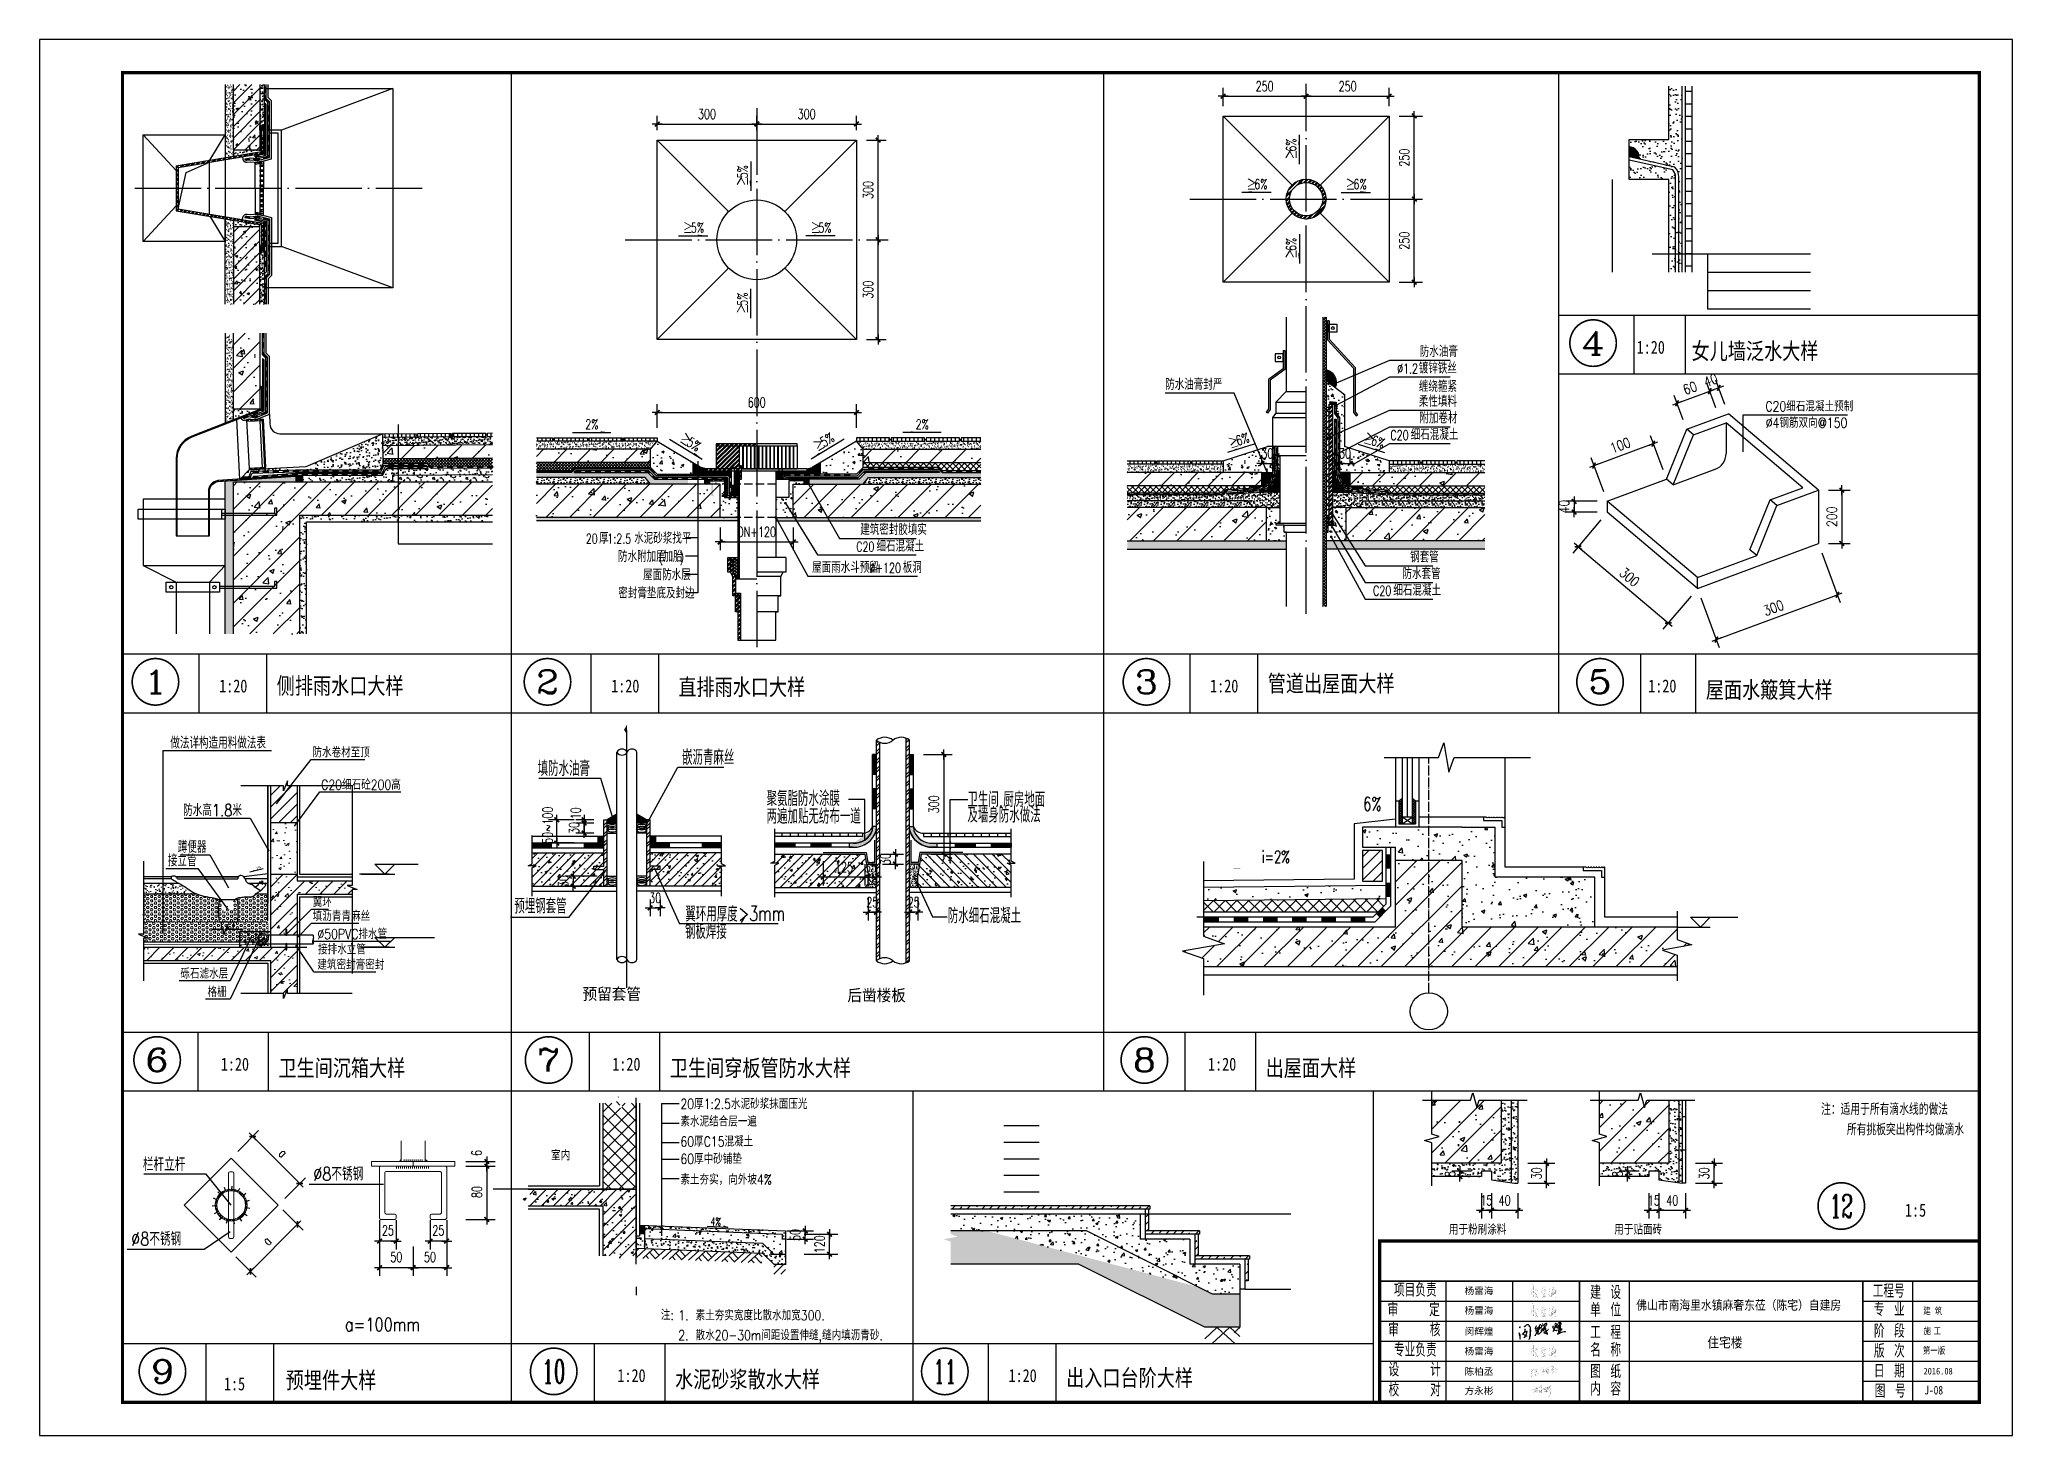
# Model space of a CAD drawing. Extents: x 2265485 to 2764500, y -717688 to -411246.
# Drawn here: x 2711040 to 2722920, y -684088 to -675688 of the extents above; entities that cross this region are included whole.
import ezdxf
from ezdxf.enums import TextEntityAlignment as Align
from ezdxf.xclip import XClip

# ---------------------------------------------------------------- set-up
doc = ezdxf.new("R2010")
doc.units = 0
doc.header["$LTSCALE"] = 1000
doc.header["$MEASUREMENT"] = 0
doc.header["$XCLIPFRAME"] = 0
for name, pattern in [('ACAD_ISO04W100', [30.5, 24, -3, 0.5, -3]), ('CONTINOUS', [0]), ('DASH', [0.35, 0.25, -0.1]), ('DOTE', [2.42, 2, -0.2, 0.02, -0.2])]:
    doc.linetypes.add(name, pattern=pattern)
doc.layers.get('0').update_dxf_attribs({"linetype": 'CONTINUOUS'})
doc.layers.get('Defpoints').update_dxf_attribs({"linetype": 'CONTINUOUS'})
for name, color, linetype in [('00L-构造看线', 214, 'CONTINUOUS'), ('2', 57, 'CONTINUOUS'), ('AXIS', 151, 'CONTINUOUS'), ('AXIS_TEXT', 7, 'CONTINUOUS'), ('BALCONY', 54, 'CONTINUOUS'), ('CUT', 2, 'CONTINUOUS'), ('c景森a-厨厕', 14, 'CONTINUOUS'), ('DIM', 3, 'CONTINUOUS'), ('DIM_ELEV', 3, 'CONTINUOUS'), ('DIM_LEAD', 3, 'CONTINUOUS'), ('DIM_SYMB', 3, 'CONTINUOUS'), ('DOTE', 252, 'DOTE'), ('f景森a-符号', 125, 'CONTINUOUS'), ('f符号', 125, 'CONTINUOUS'), ('HATCH', 8, 'CONTINUOUS'), ('k-看线', 1, 'CONTINUOUS'), ('l景森a-楼电梯', 53, 'CONTINUOUS'), ('m-抹灰线', 57, 'CONTINUOUS'), ('m景森a-抹灰线', 57, 'CONTINUOUS'), ('OTHER', 9, 'CONTINUOUS'), ('PUB-HATCH', 8, 'CONTINUOUS'), ('PUB_DIM', 3, 'CONTINUOUS'), ('PUB_HATCH', 8, 'CONTINUOUS'), ('PUB_Hatch(材料填充)', 8, 'CONTINUOUS'), ('PUB_TEXT', 7, 'CONTINUOUS'), ('PUB_TITLE', 4, 'CONTINUOUS'), ('s-索引', 123, 'CONTINUOUS'), ('s_floor', 4, 'CONTINUOUS'), ('STAIR', 2, 'CONTINUOUS'), ('SURFACE', 6, 'CONTINUOUS'), ('t景森a-砼', 6, 'CONTINUOUS'), ('WALL', 4, 'CONTINUOUS'), ('WallRC(砼墙)', 2, 'CONTINUOUS'), ('WATERPROOF', 3, 'CONTINUOUS'), ('WINDOW', 2, 'CONTINUOUS'), ('做法线', 9, 'CONTINUOUS'), ('出图文字', 40, 'CONTINUOUS'), ('剖-填充-50', 8, 'CONTINOUS'), ('剖-墙', 4, 'CONTINUOUS'), ('剖-粉刷', 8, 'CONTINUOUS'), ('剖－中细', 5, 'CONTINUOUS'), ('剖－粗', 2, 'CONTINUOUS'), ('剖－细', 3, 'CONTINUOUS'), ('图签', 7, 'CONTINUOUS'), ('建筑', 2, 'CONTINUOUS'), ('抹灰', 97, 'CONTINUOUS'), ('标注文字', 90, 'CONTINUOUS'), ('环宇图框', 4, 'CONTINUOUS'), ('看线', 44, 'CONTINUOUS'), ('砼', 6, 'CONTINUOUS'), ('符号', 125, 'CONTINUOUS'), ('细线', 8, 'CONTINUOUS')]:
    doc.layers.add(name, color=color, linetype=linetype)
doc.layers.add('1', color=40, linetype='CONTINUOUS', lineweight=13)
doc.layers.add('填充', color=8, linetype='CONTINUOUS', lineweight=13)
doc.styles.add('-黑体', font='simhei.ttf')
doc.styles.add('_HZTXT', font='txt.shx', dxfattribs={"width": 0.8, "bigfont": 'HZTXT.shx'})
doc.styles.add('_ROMANS', font='ROMANS.shx', dxfattribs={"width": 0.7})
doc.styles.add('_TCH_DIM', font='SIMPLEX', dxfattribs={"bigfont": 'GBCBIG'})
doc.styles.add('_ZBHZ', font='txt.shx', dxfattribs={"width": 0.8, "bigfont": 'hztxt.shx'})
doc.styles.add('COMP', font='complex_.ttf', dxfattribs={"bigfont": 'hztxt'})
doc.styles.add('COMPLEX', font='complex_.ttf')
doc.styles.add('DIM_FONT', font='SIMPLEX.shx', dxfattribs={"width": 0.7})
doc.styles.add('HZ', font='txt', dxfattribs={"bigfont": 'hztxt'})
doc.styles.add('HZTXT', font='txt.shx', dxfattribs={"width": 0.8, "bigfont": 'hztxt0.shx'})
doc.styles.get("Standard").update_dxf_attribs({"font": 'TXT', "width": 0.8, "bigfont": '_HZTXT'})
doc.styles.add('图签-黑体', font='simhei.ttf', dxfattribs={"width": 0.9})
doc.styles.add('宋体', font='')
doc.styles.add('景森尺寸文字', font='景森细字型.SHX', dxfattribs={"width": 0.7, "bigfont": '景森汉字.shx'})
doc.styles.add('标注字体', font='', dxfattribs={"width": 0.8})
doc.styles.add('黑体', font='simhei.ttf')
doc.styles.get('宋体').set_extended_font_data('SimSun')
doc.styles.get('标注字体').set_extended_font_data('NSimSun')
doc.dimstyles.new('axis', dxfattribs={"dimtxt": 300, "dimasz": 1, "dimexe": 250, "dimexo": 300, "dimgap": 150, "dimtad": 1, "dimdec": 0, "dimzin": 0, "dimdsep": 46, "dimtxsty": 'Standard', "dimblk": '_DIMX', "dimcen": 0.09, "dimse1": 1, "dimse2": 1, "dimclrt": 7, "dimadec": 1, "dimazin": 0, "dimtfac": 1, "dimtdec": 0, "dimtix": 1, "dimtmove": 2, "dimatfit": 3, "dimfxl": 0, "dimtolj": 1, "dimtzin": 0, "dimarcsym": 0})
doc.dimstyles.new('DIMB20', dxfattribs={"dimscale": 0.2, "dimtxt": 300, "dimasz": 1, "dimexe": 250, "dimexo": 300, "dimgap": 150, "dimtad": 1, "dimdec": 0, "dimzin": 0, "dimdsep": 46, "dimtxsty": 'DIM_FONT', "dimblk": '_DIMX', "dimcen": 0.09, "dimse2": 1, "dimclrt": 7, "dimadec": 0, "dimazin": 0, "dimtfac": 1, "dimtdec": 0, "dimtix": 1, "dimtmove": 2, "dimatfit": 3, "dimldrblk": '_DIMX', "dimfxl": 0, "dimtolj": 1, "dimtzin": 0, "dimarcsym": 0})
doc.dimstyles.new('DIMN10', dxfattribs={"dimscale": 0.1, "dimtxt": 300, "dimasz": 1, "dimexe": 250, "dimexo": 300, "dimgap": 150, "dimtad": 1, "dimdec": 0, "dimzin": 0, "dimdsep": 46, "dimtxsty": 'DIM_FONT', "dimblk": '_DIMX', "dimblk1": '_DIMX', "dimblk2": '_DIMX', "dimcen": 0.09, "dimclrd": 3, "dimclre": 3, "dimclrt": 7, "dimadec": 0, "dimazin": 0, "dimtfac": 1, "dimtdec": 0, "dimtix": 1, "dimtmove": 2, "dimatfit": 3, "dimldrblk": '_DIMX', "dimfxl": 0, "dimtolj": 1, "dimtzin": 0, "dimarcsym": 0})
doc.dimstyles.new('DIMN5', dxfattribs={"dimscale": 0.05, "dimtxt": 300, "dimasz": 1, "dimexe": 250, "dimexo": 300, "dimgap": 150, "dimtad": 1, "dimdec": 0, "dimdsep": 46, "dimtxsty": 'DIM_FONT', "dimblk": '_DIMX', "dimblk1": '_DIMX', "dimblk2": '_DIMX', "dimcen": 2.5, "dimclrt": 7, "dimadec": 0, "dimazin": 0, "dimtfac": 1, "dimtdec": 0, "dimtix": 1, "dimtmove": 2, "dimatfit": 3, "dimldrblk": '_DIMX', "dimfxl": 0, "dimtolj": 1, "dimtzin": 0, "dimarcsym": 0})
pattern_1 = [(45, (-3983.368, -35784.538), (-17.67767, 17.67767), []), (50, (-3983.37, -35784.54), (71.72602, -6.27521), [7.5, -82.5]), (355, (-3983.37, -35784.54), (-13.87513, 75.21921), [6, -66]), (100.4514, (-3977.39, -35785.06), (57.85094, 68.94395), [6.37402, -70.11421]), (46.1842, (-3983.37, -35764.54), (106.7241, -16.5519), [11.25, -123.75]), (96.6356, (-3974.47, -35765.92), (93.46627, 97.4118), [9.56103, -105.1713]), (351.1842, (-3983.37, -35764.54), (93.4662, 97.41186), [9, -99]), (21, (-3973.37, -35769.54), (59.690705, -40.26189), [7.5, -82.5]), (326, (-3973.37, -35769.54), (24.33153, 72.515), [6, -66]), (71.4514, (-3968.394, -35772.89), (84.02226, 32.25305), [6.37402, -70.11421]), (37.5, (-3983.368, -35784.538), (1.215986, 33.289385), [0, -65.2, 0, -67, 0, -66.25]), (7.5, (-3983.368, -35784.538), (26.306954, 39.44117), [0, -38.2, 0, -63.7, 0, -25.25]), (327.5, (-4005.668, -35784.538), (53.382244, -2.255487), [0, -25, 0, -78, 0, -103.5]), (317.5, (-4015.67, -35784.54), (58.318617, 10.0105), [0, -32.5, 0, -51.8, 0, -73.5])]
pattern_2 = [(37.5, (-3983.368, -35429.146), (-0.4000078, 12.235331), [0, -9.652, 0, -10.795, 0, -10.31875]), (7.5, (-3983.368, -35429.146), (11.238082, 17.9206275), [0, -5.207, 0, -8.6995, 0, -3.33375]), (327.5, (-3991.178, -35429.146), (19.7748093, 0.0359296), [0, -3.175, 0, -11.43, 0, -14.9225]), (317.5, (-3991.178, -35429.146), (19.088911, 5.573233), [0, -1.5875, 0, -7.493, 0, -8.5725])]
pattern_3 = [(45, (-45276.61, -43157.294), (-35.35534, 35.35534), []), (50, (-45276.61, -43157.29), (143.45204, -12.55043), [15, -165]), (355, (-45276.61, -43157.3), (-27.75027, 150.43843), [12, -132]), (100.4514, (-45264.65, -43158.34), (115.70188, 137.8879), [12.74804, -140.22842]), (46.1842, (-45276.6, -43117.3), (213.4482, -33.1038), [22.5, -247.5]), (96.6356, (-45258.82, -43120.05), (186.93254, 194.8236), [19.12206, -210.3426]), (351.1842, (-45276.6, -43117.3), (186.9324, 194.8237), [18, -198]), (21, (-45256.61, -43127.29), (119.3814, -80.52378), [15, -165]), (326, (-45256.61, -43127.3), (48.66307, 145.03), [12, -132]), (71.4514, (-45246.66, -43134), (168.04453, 64.5061), [12.74804, -140.22842]), (37.5, (-45276.61, -43157.294), (2.43197, 66.57877), [0, -130.4, 0, -134, 0, -132.5]), (7.5, (-45276.61, -43157.294), (52.61391, 78.88234), [0, -76.4, 0, -127.4, 0, -50.5]), (327.5, (-45321.21, -43157.294), (106.764487, -4.510974), [0, -50, 0, -156, 0, -207]), (317.5, (-45341.21, -43157.29), (116.63723, 20.021), [0, -65, 0, -103.6, 0, -147])]
pattern_4 = [(45, (183151.2868, -19135.6596), (-2.20970869, 2.20970869), []), (135, (183151.2868, -19135.6596), (-2.20970869, -2.20970869), [])]
pattern_5 = [(50, (183323.64, -19135.66), (35.863009, -3.1376067), [3.75, -41.25]), (355, (183323.64, -19135.66), (-6.937567, 37.609607), [3, -33]), (100.4514, (183326.63, -19135.92), (28.925469, 34.471977), [3.1870095, -35.0571056]), (46.1842, (183323.64, -19125.66), (53.362052, -8.275951), [5.625, -61.875]), (96.6356, (183328.09, -19126.35), (46.733135, 48.705894), [4.780514, -52.58565]), (351.1842, (183323.64, -19125.66), (46.733097, 48.70593), [4.5, -49.5]), (21, (183328.64, -19128.16), (29.8453526, -20.1309445), [3.75, -41.25]), (326, (183328.64, -19128.16), (12.1657666, 36.257502), [3, -33]), (71.4514, (183331.128, -19129.837), (42.0111314, 16.126525), [3.1870095, -35.0571056]), (37.5, (183323.641, -19135.66), (0.6079928, 16.6446927), [0, -32.6, 0, -33.5, 0, -33.125]), (7.5, (183323.64, -19135.66), (13.1534769, 19.7205856), [0, -19.1, 0, -31.85, 0, -12.625]), (327.5, (183312.491, -19135.66), (26.6911218, -1.1277436), [0, -12.5, 0, -39, 0, -51.75]), (317.5, (183307.49, -19135.66), (29.1593085, 5.005249), [0, -16.25, 0, -25.9, 0, -36.75])]
pattern_6 = [(37.5, (-3983.368, -35429.146), (-0.800016, 24.470662), [0, -19.304, 0, -21.59, 0, -20.6375]), (7.5, (-3983.368, -35429.146), (22.476164, 35.841255), [0, -10.414, 0, -17.399, 0, -6.6675]), (327.5, (-3998.989, -35429.146), (39.549619, 0.071859), [0, -6.35, 0, -22.86, 0, -29.845]), (317.5, (-3998.99, -35429.146), (38.177823, 11.146466), [0, -3.175, 0, -14.986, 0, -17.145])]
pattern_7 = [(45, (183323.641, -18426.549), (-6.62912607, 6.62912607), []), (45, (183328.06, -18426.549), (-6.62912607, 6.62912607), [])]
pattern_8 = [(37.5, (-44003.769, -67765.472), (-0.4000078, 12.2353309), [0, -9.652, 0, -10.795, 0, -10.31875]), (7.5, (-44003.769, -67765.472), (11.238082, 17.9206275), [0, -5.207, 0, -8.6995, 0, -3.33375]), (327.5, (-44011.579, -67765.472), (19.7748093, 0.0359296), [0, -3.175, 0, -11.43, 0, -14.9225]), (317.5, (-44011.58, -67765.472), (19.0889113, 5.573233), [0, -1.5875, 0, -7.493, 0, -8.5725])]
pattern_9 = [(45, (-43842.615, -43183.58), (-35.35534, 35.35534), []), (50, (-43842.62, -43183.58), (143.45204, -12.55043), [15, -165]), (355, (-43842.62, -43183.58), (-27.75027, 150.43843), [12, -132]), (100.4514, (-43830.66, -43184.63), (115.70188, 137.8879), [12.74804, -140.22842]), (46.1842, (-43842.62, -43143.58), (213.4482, -33.1038), [22.5, -247.5]), (96.6356, (-43824.83, -43146.34), (186.93254, 194.8236), [19.12206, -210.3426]), (351.1842, (-43842.62, -43143.58), (186.9324, 194.8237), [18, -198]), (21, (-43822.62, -43153.58), (119.3814, -80.52378), [15, -165]), (326, (-43822.62, -43153.58), (48.66307, 145.03), [12, -132]), (71.4514, (-43812.67, -43160.29), (168.04453, 64.5061), [12.74804, -140.22842]), (37.5, (-43842.615, -43183.58), (2.43197, 66.57877), [0, -130.4, 0, -134, 0, -132.5]), (7.5, (-43842.615, -43183.58), (52.61391, 78.88234), [0, -76.4, 0, -127.4, 0, -50.5]), (327.5, (-43887.215, -43183.58), (106.764487, -4.510974), [0, -50, 0, -156, 0, -207]), (317.5, (-43907.215, -43183.58), (116.63723, 20.021), [0, -65, 0, -103.6, 0, -147])]
pattern_10 = [(37.5, (-6107.704, -37935.632), (-0.4000078, 12.235331), [0, -9.652, 0, -10.795, 0, -10.31875]), (7.5, (-6107.704, -37935.632), (11.238082, 17.9206275), [0, -5.207, 0, -8.6995, 0, -3.33375]), (327.5, (-6115.514, -37935.632), (19.7748093, 0.0359296), [0, -3.175, 0, -11.43, 0, -14.9225]), (317.5, (-6115.514, -37935.632), (19.088911, 5.573233), [0, -1.5875, 0, -7.493, 0, -8.5725])]
pattern_11 = [(50, (-2502.99, -35349.94), (71.72602, -6.27521), [7.5, -82.5]), (355, (-2502.99, -35349.94), (-13.87513, 75.21921), [6, -66]), (100.4514, (-2497.01, -35350.46), (57.85094, 68.94395), [6.37402, -70.11421]), (46.1842, (-2502.99, -35329.94), (106.7241, -16.5519), [11.25, -123.75]), (96.6356, (-2494.1, -35331.32), (93.46627, 97.4118), [9.56103, -105.1713]), (351.1842, (-2502.99, -35329.94), (93.4662, 97.41186), [9, -99]), (21, (-2492.99, -35334.94), (59.69071, -40.26189), [7.5, -82.5]), (326, (-2492.99, -35334.94), (24.33153, 72.515), [6, -66]), (71.4514, (-2488.016, -35338.29), (84.02226, 32.25305), [6.37402, -70.11421]), (37.5, (-2502.99, -35349.938), (1.215986, 33.289385), [0, -65.2, 0, -67, 0, -66.25]), (7.5, (-2502.99, -35349.938), (26.306954, 39.44117), [0, -38.2, 0, -63.7, 0, -25.25]), (327.5, (-2525.29, -35349.938), (53.382244, -2.255487), [0, -25, 0, -78, 0, -103.5]), (317.5, (-2535.29, -35349.94), (58.318617, 10.0105), [0, -32.5, 0, -51.8, 0, -73.5])]
pattern_12 = [(45, (-1931.24, 86.453), (-6.73519, 6.73519), []), (45, (-1926.75, 86.453), (-6.73519, 6.73519), [])]
pattern_13 = [(45, (184381.0425, -18349.76), (-2.20970869, 2.20970869), []), (135, (184381.0425, -18349.76), (-2.20970869, -2.20970869), [])]
pattern_14 = [(45, (184448.211, -18349.76), (-6.62912607, 6.62912607), []), (45, (184452.631, -18349.76), (-6.62912607, 6.62912607), [])]
pattern_15 = [(37.5, (-6561.623, -35372.172), (-0.4000078, 12.235331), [0, -9.652, 0, -10.795, 0, -10.31875]), (7.5, (-6561.623, -35372.172), (11.238082, 17.9206275), [0, -5.207, 0, -8.6995, 0, -3.33375]), (327.5, (-6569.434, -35372.172), (19.7748093, 0.0359296), [0, -3.175, 0, -11.43, 0, -14.9225]), (317.5, (-6569.434, -35372.172), (19.088911, 5.573233), [0, -1.5875, 0, -7.493, 0, -8.5725])]
pattern_16 = [(37.5, (-573.79, -35108.6), (-0.4000078, 12.235331), [0, -9.652, 0, -10.795, 0, -10.31875]), (7.5, (-573.79, -35108.6), (11.238082, 17.9206275), [0, -5.207, 0, -8.6995, 0, -3.33375]), (327.5, (-581.601, -35108.6), (19.7748093, 0.0359296), [0, -3.175, 0, -11.43, 0, -14.9225]), (317.5, (-581.6, -35108.6), (19.088911, 5.573233), [0, -1.5875, 0, -7.493, 0, -8.5725])]
pattern_17 = [(45, (-49399.78, -43427.133), (-35.35534, 35.35534), []), (50, (-49399.78, -43427.13), (143.45204, -12.55043), [15, -165]), (355, (-49399.78, -43427.13), (-27.75027, 150.43843), [12, -132]), (100.4514, (-49387.83, -43428.18), (115.70188, 137.8879), [12.74804, -140.22842]), (46.1842, (-49399.78, -43387.13), (213.4482, -33.1038), [22.5, -247.5]), (96.6356, (-49382, -43389.9), (186.93254, 194.8236), [19.12206, -210.3426]), (351.1842, (-49399.78, -43387.13), (186.9324, 194.8237), [18, -198]), (21, (-49379.78, -43397.13), (119.3814, -80.52378), [15, -165]), (326, (-49379.78, -43397.13), (48.66307, 145.03), [12, -132]), (71.4514, (-49369.83, -43403.84), (168.04453, 64.5061), [12.74804, -140.22842]), (37.5, (-49399.78, -43427.133), (2.43197, 66.57877), [0, -130.4, 0, -134, 0, -132.5]), (7.5, (-49399.78, -43427.13), (52.61391, 78.88234), [0, -76.4, 0, -127.4, 0, -50.5]), (327.5, (-49444.38, -43427.133), (106.764487, -4.510974), [0, -50, 0, -156, 0, -207]), (317.5, (-49464.38, -43427.13), (116.63723, 20.021), [0, -65, 0, -103.6, 0, -147])]
pattern_18 = [(45, (180144.8933, -18349.2794), (-2.20970869, 2.20970869), []), (135, (180144.8933, -18349.2794), (-2.20970869, -2.20970869), [])]
pattern_19 = [(50, (180144.893, -18349.28), (57.380815, -5.020171), [6, -66]), (355, (180144.893, -18349.28), (-11.100107, 60.17537), [4.8, -52.8]), (100.4514, (180149.675, -18349.7), (46.28075, 55.155163), [5.099215, -56.091369]), (46.1842, (180144.89, -18333.28), (85.379284, -13.24152), [9, -99]), (96.6356, (180152.01, -18334.38), (74.773016, 77.92943), [7.648823, -84.13704]), (351.1842, (180144.89, -18333.28), (74.772956, 77.92949), [7.2, -79.2]), (21, (180152.893, -18337.28), (47.752564, -32.209511), [6, -66]), (326, (180152.893, -18337.28), (19.465227, 58.012004), [4.8, -52.8]), (71.4514, (180156.87, -18339.964), (67.21781, 25.80244), [5.099215, -56.091369]), (37.5, (180144.893, -18349.28), (0.9727884, 26.6315083), [0, -52.16, 0, -53.6, 0, -53]), (7.5, (180144.893, -18349.28), (21.045563, 31.552937), [0, -30.56, 0, -50.96, 0, -20.2]), (327.5, (180127.053, -18349.28), (42.705795, -1.8043897), [0, -20, 0, -62.4, 0, -82.8]), (317.5, (180119.053, -18349.28), (46.6548935, 8.0083986), [0, -26, 0, -41.44, 0, -58.8])]
pattern_20 = [(37.5, (1015151.042, -412621.107), (-0.37796015, 11.560942614), [0, -9.12, 0, -10.2, 0, -9.75]), (7.5, (1015151.042, -412621.107), (10.61866023, 16.9328764), [0, -4.92, 0, -8.22, 0, -3.15]), (327.5, (1015143.662, -412621.107), (18.68485117, 0.03395432), [0, -3, 0, -10.8, 0, -14.1]), (317.5, (1015143.662, -412621.107), (18.03675963, 5.2660534), [0, -1.5, 0, -7.08, 0, -8.1])]
pattern_21 = [(37.5, (1015113.403, -412621.107), (-0.37796015, 11.560942614), [0, -9.12, 0, -10.2, 0, -9.75]), (7.5, (1015113.403, -412621.107), (10.61866023, 16.9328764), [0, -4.92, 0, -8.22, 0, -3.15]), (327.5, (1015106.023, -412621.107), (18.68485117, 0.03395432), [0, -3, 0, -10.8, 0, -14.1]), (317.5, (1015106.023, -412621.107), (18.03675963, 5.2660534), [0, -1.5, 0, -7.08, 0, -8.1])]
pattern_22 = [(45, (-843501.953, -68467.505), (-35.355339, 35.355339), []), (50, (-843501.95, -68467.5), (143.452037, -12.550427), [15, -165]), (355, (-843501.95, -68467.5), (-27.750267, 150.438427), [12, -132]), (100.4514, (-843490, -68468.55), (115.701876, 137.887908), [12.748038, -140.228422]), (46.1842, (-843501.95, -68427.5), (213.44821, -33.103803), [22.5, -247.5]), (96.6356, (-843484.17, -68430.26), (186.93254, 194.823574), [19.12206, -210.3426]), (351.1842, (-843501.95, -68427.5), (186.93239, 194.82372), [18, -198]), (21, (-843481.95, -68437.5), (119.38141, -80.523778), [15, -165]), (326, (-843481.95, -68437.5), (48.663066, 145.03001), [12, -132]), (71.4514, (-843472, -68444.22), (168.044526, 64.5061), [12.748038, -140.228422]), (37.5, (-843501.953, -68467.505), (2.431971, 66.5787708), [0, -130.4, 0, -134, 0, -132.5]), (7.5, (-843501.95, -68467.505), (52.6139075, 78.8823424), [0, -76.4, 0, -127.4, 0, -50.5]), (327.5, (-843546.553, -68467.505), (106.7644872, -4.5109743), [0, -50, 0, -156, 0, -207]), (317.5, (-843566.55, -68467.505), (116.637234, 20.020996), [0, -65, 0, -103.6, 0, -147])]
pattern_23 = [(45, (-13509.0664, -29098.491), (-3.5355339, 3.5355339), []), (135, (-13509.0664, -29098.491), (-3.5355339, -3.5355339), [])]
pattern_24 = [(135, (13379.0664, -29098.491), (3.5355339, 3.5355339), []), (45, (13379.0664, -29098.491), (3.5355339, -3.5355339), [])]
pattern_25 = [(50, (489805.551, 65103.495), (14.34520365, -1.2550427), [1.5, -16.5]), (355, (489805.551, 65103.495), (-2.77502667, 15.04384267), [1.2, -13.2]), (100.4514, (489806.746, 65103.39), (11.57018763, 13.78879084), [1.2748038, -14.02284224]), (46.1842, (489805.55, 65107.495), (21.344821, -3.3103803), [2.25, -24.75]), (96.6356, (489807.33, 65107.22), (18.6932541, 19.4823574), [1.9122058, -21.03426]), (351.1842, (489805.55, 65107.495), (18.6932389, 19.482372), [1.8, -19.8]), (21, (489807.551, 65106.495), (11.93814104, -8.0523778), [1.5, -16.5]), (326, (489807.551, 65106.495), (4.86630664, 14.5030009), [1.2, -13.2]), (71.4514, (489808.546, 65105.824), (16.80445257, 6.45060993), [1.2748038, -14.02284224]), (37.5, (489805.551, 65103.495), (0.243197106, 6.657877077), [0, -13.04, 0, -13.4, 0, -13.25]), (7.5, (489805.551, 65103.495), (5.26139075, 7.88823424), [0, -7.64, 0, -12.74, 0, -5.05]), (327.5, (489801.091, 65103.495), (10.676448723, -0.451097435), [0, -5, 0, -15.6, 0, -20.7]), (317.5, (489799.091, 65103.495), (11.66372339, 2.00209965), [0, -6.5, 0, -10.36, 0, -14.7])]
pattern_26 = [(90, (489805.55, 65103.495), (-25, 2e-15), [])]
pattern_27 = [(45, (494202.775, 66290.785), (-13.25825215, 13.25825215), []), (45, (494211.614, 66290.785), (-13.25825215, 13.25825215), [])]
pattern_28 = [(45, (482995.95, 65547.582), (-13.25825215, 13.25825215), []), (45, (483004.788, 65547.582), (-13.25825215, 13.25825215), [])]
pattern_29 = [(45, (482995.95, 65547.582), (-14.1421356, 14.1421356), []), (50, (482995.95, 65547.58), (71.726018, -6.2752135), [7.5, -82.5]), (355, (482995.95, 65547.58), (-13.875133, 75.219213), [6, -66]), (100.4514, (483001.93, 65547.06), (57.850938, 68.943954), [6.374019, -70.114211]), (46.1842, (482995.95, 65567.58), (106.724105, -16.551901), [11.25, -123.75]), (96.6356, (483004.84, 65566.2), (93.46627, 97.411787), [9.56103, -105.1713]), (351.1842, (482995.95, 65567.58), (93.466195, 97.41186), [9, -99]), (21, (483005.95, 65562.58), (59.690705, -40.261889), [7.5, -82.5]), (326, (483005.95, 65562.58), (24.331533, 72.515005), [6, -66]), (71.4514, (483010.924, 65559.23), (84.022263, 32.25305), [6.374019, -70.114211]), (37.5, (482995.95, 65547.582), (1.2159855, 33.2893854), [0, -65.2, 0, -67, 0, -66.25]), (7.5, (482995.95, 65547.582), (26.3069537, 39.4411712), [0, -38.2, 0, -63.7, 0, -25.25]), (327.5, (482973.65, 65547.582), (53.3822436, -2.2554872), [0, -25, 0, -78, 0, -103.5]), (317.5, (482963.65, 65547.58), (58.318617, 10.0104982), [0, -32.5, 0, -51.8, 0, -73.5])]
pattern_30 = [(45, (2592408.366, -697562.85), (-44.90128, 44.90128), []), (45, (2592453.267, -697562.85), (-44.90128, 44.90128), [31.75, -15.875])]

msp = doc.modelspace()

# ---------------------------------------------------------------- texts
at = {"layer": 'DIM_SYMB', "style": 'HZTXT', "width": 0.8}
for s, p in [('C20细石混凝土预制', (2721432.1, -677925.5)), ('%%C4钢筋双向@150', (2721433.9, -678024.3)), ('20厚1:2.5水泥砂浆抹面压光', (2714899.2, -682122.9)), ('素水泥结合层一遍', (2714899.2, -682228.6)), ('室内', (2714120.3, -682432.6)), ('60厚C15混凝土', (2714899.2, -682349.3)), ('60厚中砂铺垫', (2714899.2, -682453.7)), ('素土夯实，向外坡4%', (2714899.2, -682578.1)), ('注:', (2714781.2, -683393.3)), ('1. 素土夯实宽度比散水加宽300.', (2714886.2, -683395)), ('2. 散水20-30m间距设置伸缝,缝内填沥青砂.', (2714886.2, -683514.4))]:
    msp.add_text(s, height=60, dxfattribs=at).set_placement(p)
at = {"layer": 'PUB_TEXT', "width": 0.8}
for s, height, style, p in [('1:20', 78, '-黑体', (2720656.8, -677579)), ('女儿墙泛水大样', 100, '-黑体', (2720987.4, -677612.7, 1778.6)), ('侧排雨水口大样', 100, '-黑体', (2712468.7, -679626.6, 1778.6)), ('直排雨水口大样', 100, '-黑体', (2714886.8, -679634.5, 1778.6)), ('管道出屋面大样', 100, '-黑体', (2718435.5, -679612.8, 1778.6)), ('屋面水簸箕大样', 100, '-黑体', (2721073.2, -679650.9, 1778.6)), ('1:20', 78, '-黑体', (2712121.9, -679617.2)), ('1:20', 78, '-黑体', (2714482.3, -679617.2)), ('1:20', 78, '-黑体', (2718088.6, -679617.2)), ('1:20', 78, '-黑体', (2720726.4, -679617.2)), ('1:20', 78, '-黑体', (2712131.9, -681892.6)), ('卫生间沉箱大样', 100, '-黑体', (2712478.8, -681926.3, 1778.6)), ('1:20', 78, '-黑体', (2714489, -681892.6)), ('卫生间穿板管防水大样', 100, '-黑体', (2714835.8, -681926.3, 1778.6)), ('1:20', 78, '-黑体', (2718076.1, -681892.6)), ('出屋面大样', 100, '-黑体', (2718423, -681926.3, 1778.6)), ('注：适用于所有滴水线的做法', 70, 'HZTXT', (2721767.1, -682159.3)), ('所有挑板突出构件均做滴水', 70, 'HZTXT', (2721922.6, -682281.6)), ('1:5', 78, '-黑体', (2722272.3, -682771.2)), ('预埋件大样', 100, '-黑体', (2712523, -683805, 1778.6)), ('1:20', 78, '-黑体', (2714519.9, -683766.2)), ('水泥砂浆散水大样', 100, '-黑体', (2714866.8, -683799.9, 1778.6)), ('1:20', 78, '-黑体', (2716874.8, -683766.6)), ('出入口台阶大样', 100, '-黑体', (2717221.6, -683791.1, 1778.6)), ('1:5', 78, '-黑体', (2712150.8, -683816.2))]:
    msp.add_text(s, height=height, dxfattribs=dict(at, style=style)).set_placement(p)
at = {"layer": 'PUB_TEXT', "style": '_ROMANS', "width": 0.7}
msp.add_text('4%', height=48, rotation=356.61791, dxfattribs=at).set_placement((2715079.2, -682823.3))
at = {"layer": '出图文字', "color": 7, "style": '标注字体', "width": 0.8}
msp.add_text('J-08', height=51.84, dxfattribs=at).set_placement((2722388.7, -683840.9))
at = {"layer": '标注文字', "style": 'HZTXT', "width": 0.8}
msp.add_text('a=100mm', height=80, dxfattribs=at).set_placement((2712879.2, -683460.3))

# ---------------------------------------------------------------- blocks, each defined once
blk = doc.blocks.new('_DIMX')
blk.add_line((-150, 0), (150, 0))
at = {"const_width": 50}
blk.add_lwpolyline([(-70, -70), (70, 70)], dxfattribs=at)
blk = doc.blocks.new('*D85')
at = {"layer": 'Defpoints', "color": 0, "transparency": 16777216}
for p in [(2720480, -678532), (2721022, -678991), (2720847, -679199)]:
    blk.add_point(p, dxfattribs=at)
at = {"layer": 'PUB_DIM', "color": 0, "lineweight": -2, "transparency": 16777216}
for p, q in [((2720441, -678578), (2720272, -678778)), ((2720304, -678740), (2720847, -679198)), ((2720984, -679037), (2720815, -679237))]:
    blk.add_line(p, q, dxfattribs=at)
at = {"layer": 'PUB_DIM', "color": 0, "lineweight": -2, "transparency": 16777216, "xscale": 0.2, "yscale": 0.2, "zscale": 0.2}
for p, rotation in [((2720304, -678739), 139.7569849861304), ((2720847, -679199), 319.7569849861304)]:
    blk.add_blockref('_DIMX', p, dxfattribs=dict(at, rotation=rotation))
at = {"layer": 'PUB_DIM', "color": 7, "transparency": 16777216, "insert": (2720614, -678923), "char_height": 60, "attachment_point": 5, "rotation": 319.757}
blk.add_mtext('\\A1;300', dxfattribs=at)
blk = doc.blocks.new('*D86')
at = {"layer": 'Defpoints', "color": 0, "transparency": 16777216}
for p in [(2721751, -678400), (2721751, -678720), (2721892, -678720)]:
    blk.add_point(p, dxfattribs=at)
at = {"layer": 'PUB_DIM', "color": 0, "lineweight": -2, "transparency": 16777216}
for p, q in [((2721811, -678400), (2721942, -678400)), ((2721892, -678400), (2721892, -678720)), ((2721811, -678720), (2721942, -678720))]:
    blk.add_line(p, q, dxfattribs=at)
at = {"layer": 'PUB_DIM', "color": 0, "lineweight": -2, "transparency": 16777216, "xscale": 0.2, "yscale": 0.2, "zscale": 0.2}
for p, rotation in [((2721892, -678400), 90), ((2721892, -678720), 270)]:
    blk.add_blockref('_DIMX', p, dxfattribs=dict(at, rotation=rotation))
at = {"layer": 'PUB_DIM', "color": 7, "transparency": 16777216, "insert": (2721832, -678560), "char_height": 60, "attachment_point": 5, "rotation": 90}
blk.add_mtext('\\A1;200', dxfattribs=at)
blk = doc.blocks.new('*D87')
at = {"layer": 'Defpoints', "color": 0, "transparency": 16777216}
for p in [(2721751, -678720), (2721022, -678991), (2721866, -679029)]:
    blk.add_point(p, dxfattribs=at)
at = {"layer": 'PUB_DIM', "color": 0, "lineweight": -2, "transparency": 16777216}
for p, q in [((2721772, -678777), (2721883, -679075)), ((2721043, -679047), (2721154, -679346)), ((2721137, -679299), (2721866, -679029))]:
    blk.add_line(p, q, dxfattribs=at)
at = {"layer": 'PUB_DIM', "color": 0, "lineweight": -2, "transparency": 16777216, "xscale": 0.2, "yscale": 0.2, "zscale": 0.2}
for p, rotation in [((2721866, -679029), 20.38603551155203), ((2721137, -679299), 200.3860355115521)]:
    blk.add_blockref('_DIMX', p, dxfattribs=dict(at, rotation=rotation))
at = {"layer": 'PUB_DIM', "color": 7, "transparency": 16777216, "insert": (2721481, -679108), "char_height": 60, "attachment_point": 5, "rotation": 20.386}
blk.add_mtext('\\A1;300', dxfattribs=at)
blk = doc.blocks.new('*D88')
at = {"layer": 'Defpoints', "color": 0, "transparency": 16777216}
for p in [(2720480, -678467), (2720280, -678532), (2720480, -678532)]:
    blk.add_point(p, dxfattribs=at)
at = {"layer": 'PUB_DIM', "color": 0, "lineweight": -2, "transparency": 16777216}
for p, q in [((2720420, -678467), (2720230, -678467)), ((2720280, -678466), (2720280, -678466)), ((2720280, -678467), (2720280, -678532)), ((2720420, -678532), (2720230, -678532)), ((2720280, -678532), (2720280, -678532))]:
    blk.add_line(p, q, dxfattribs=at)
at = {"layer": 'PUB_DIM', "color": 0, "lineweight": -2, "transparency": 16777216, "xscale": 0.2, "yscale": 0.2, "zscale": 0.2}
for p, rotation in [((2720280, -678467), 270), ((2720280, -678532), 90)]:
    blk.add_blockref('_DIMX', p, dxfattribs=dict(at, rotation=rotation))
at = {"layer": 'PUB_DIM', "color": 7, "transparency": 16777216, "insert": (2720220, -678499), "char_height": 60, "attachment_point": 5, "rotation": 90}
blk.add_mtext('\\A1;40', dxfattribs=at)
blk = doc.blocks.new('*D89')
at = {"layer": 'Defpoints', "color": 0, "transparency": 16777216}
for p in [(2721097, -677804), (2721155, -677960), (2720958, -678033)]:
    blk.add_point(p, dxfattribs=at)
at = {"layer": 'PUB_DIM', "color": 0, "lineweight": -2, "transparency": 16777216}
for p, q in [((2720937, -677977), (2720883, -677830)), ((2720900, -677877), (2721097, -677804)), ((2721134, -677904), (2721080, -677757))]:
    blk.add_line(p, q, dxfattribs=at)
at = {"layer": 'PUB_DIM', "color": 0, "lineweight": -2, "transparency": 16777216, "xscale": 0.2, "yscale": 0.2, "zscale": 0.2}
for p, rotation in [((2720900, -677877), 200.3860355115974), ((2721097, -677804), 20.38603551159746)]:
    blk.add_blockref('_DIMX', p, dxfattribs=dict(at, rotation=rotation))
at = {"layer": 'PUB_DIM', "color": 7, "transparency": 16777216, "insert": (2720978, -677785), "char_height": 60, "attachment_point": 5, "rotation": 20.386}
blk.add_mtext('\\A1;60', dxfattribs=at)
blk = doc.blocks.new('*D90')
at = {"layer": 'Defpoints', "color": 0, "transparency": 16777216}
for p in [(2721097, -677804), (2721155, -677960), (2721209, -677940)]:
    blk.add_point(p, dxfattribs=at)
at = {"layer": 'PUB_DIM', "color": 0, "lineweight": -2, "transparency": 16777216}
for p, q in [((2721188, -677884), (2721133, -677737)), ((2721134, -677904), (2721080, -677757)), ((2721151, -677784), (2721097, -677804)), ((2721097, -677804), (2721097, -677804)), ((2721151, -677784), (2721151, -677784))]:
    blk.add_line(p, q, dxfattribs=at)
at = {"layer": 'PUB_DIM', "color": 0, "lineweight": -2, "transparency": 16777216, "xscale": 0.2, "yscale": 0.2, "zscale": 0.2}
for p, rotation in [((2721097, -677804), 20.38603551120829), ((2721151, -677784), 200.3860355112083)]:
    blk.add_blockref('_DIMX', p, dxfattribs=dict(at, rotation=rotation))
at = {"layer": 'PUB_DIM', "color": 7, "transparency": 16777216, "insert": (2721103, -677738), "char_height": 60, "attachment_point": 5, "rotation": 20.386}
blk.add_mtext('\\A1;40', dxfattribs=at)
blk = doc.blocks.new('*D91')
at = {"layer": 'Defpoints', "color": 0, "transparency": 16777216}
for p in [(2720757, -678120), (2720837, -678334), (2720480, -678467)]:
    blk.add_point(p, dxfattribs=at)
at = {"layer": 'PUB_DIM', "color": 0, "lineweight": -2, "transparency": 16777216}
for p, q in [((2720816, -678278), (2720740, -678073)), ((2720459, -678410), (2720383, -678206)), ((2720400, -678252), (2720757, -678120))]:
    blk.add_line(p, q, dxfattribs=at)
at = {"layer": 'PUB_DIM', "color": 0, "lineweight": -2, "transparency": 16777216, "xscale": 0.2, "yscale": 0.2, "zscale": 0.2}
for p, rotation in [((2720757, -678120), 20.38603551165453), ((2720400, -678252), 200.3860355116545)]:
    blk.add_blockref('_DIMX', p, dxfattribs=dict(at, rotation=rotation))
at = {"layer": 'PUB_DIM', "color": 7, "transparency": 16777216, "insert": (2720558, -678130), "char_height": 60, "attachment_point": 5, "rotation": 20.386}
blk.add_mtext('\\A1;100', dxfattribs=at)
blk = doc.blocks.new('_INDEX1')
at = {"const_width": 0.035}
blk.add_lwpolyline([(-0.5, 0, 1), (0.5, 0, 1)], format="xyb", close=True, dxfattribs=at)
at = {"style": 'COMP', "width": 1.388087}
blk.add_attdef('1', text='', height=0.5, dxfattribs=at).set_placement((-0.25, -0.25), (0.25, -0.25), align=Align.FIT)
blk = doc.blocks.new('A$C1916252E')
at = {"layer": '剖-填充-50'}
h = blk.add_hatch(dxfattribs=at)
h.set_pattern_fill('AR-SAND', color=3, scale=8, style=0)
h.set_pattern_definition([(37.5, (-139051.575, 1437.499), (-0.5039469, 15.4145902), [0, -12.16, 0, -13.6, 0, -13]), (7.5, (-139051.575, 1437.5), (14.1582136, 22.5771685), [0, -6.56, 0, -10.96, 0, -4.2]), (327.5, (-139061.415, 1437.499), (24.9131349, 0.0452724), [0, -4, 0, -14.4, 0, -18.8]), (317.5, (-139061.415, 1437.5), (24.049013, 7.0214045), [0, -2, 0, -9.44, 0, -10.8])])
h.paths.add_polyline_path([(-4.4, 153.6), (-70, 168.2), (-70, 139.2), (-10, 139.2), (-10, 72.7), (0, 72.7), (0, 143, 0.198912)])
h.paths.add_polyline_path([(10, 182.5), (-58.3, 182.5, -0.227985), (-55.4, 169.9), (-1.4, 157.7, -0.209424), (5, 143), (5, 72.7), (10, 72.7)])
edge = h.paths.add_edge_path()
edge.add_line((10, 279.5), (-10, 279.5))
edge.add_line((-10, 279.5), (-10, 199.2))
edge.add_line((-10, 199.2), (-70, 199.2))
edge.add_line((-70, 199.2), (-70, 188.1))
edge.add_arc((-70, 173.2), 14.9, 38.6277, 90, ccw=False)
edge.add_line((-58.3, 182.5), (10, 182.5))
edge.add_line((10, 182.5), (10, 279.5))
h.paths.add_polyline_path([(5, 0), (10, 0), (10, 72.7), (5, 72.7)])
h.paths.add_polyline_path([(-10, 0), (0, 0), (0, 72.7), (-10, 72.7)])
h.paths.add_polyline_path([(0, 0), (5, 0), (5, 72.7), (0, 72.7)])
h = blk.add_hatch(dxfattribs=at)
h.set_pattern_fill('LINE', color=256, scale=150, style=0)
h.set_pattern_definition([(0, (-139051.575, 1437.499), (0, 18.75), [])])
h.paths.add_polyline_path([(25, 182.5), (15, 182.5), (15, 72.7), (25, 72.7)])
h.paths.add_polyline_path([(25, 279.5), (15, 279.5), (15, 182.5), (25, 182.5)])
h.paths.add_polyline_path([(15, 0), (25, 0), (25, 72.7), (15, 72.7)])
blk.add_hatch(color=256, dxfattribs=at).paths.add_polyline_path([(-55.4, 169.9, 0.48097), (-70, 188.1), (-70, 173.2)])
at = {"layer": 'DIM'}
blk.add_line((-95.6, 139.2), (-95.6, 0), dxfattribs=at)
at = {"layer": 'DIM_SYMB'}
for p, q in [((-35.2, 27.2), (48, 27.2)), ((48, 27.2), (203.1, 27.2)), ((48, 27.2), (48, -55.3)), ((48, -0.3), (203.1, -0.3)), ((48, -27.8), (203.1, -27.8)), ((48, -55.3), (203.1, -55.3))]:
    blk.add_line(p, q, dxfattribs=at)
at = {"layer": '剖-墙'}
blk.add_lwpolyline([(-10, 0), (-10, 139.2), (-70, 139.2), (-70, 199.2), (-10, 199.2), (-10, 279.5)], dxfattribs=at)
at = {"layer": '剖－中细'}
blk.add_line((25, 0), (25, 279.5), dxfattribs=at)
blk.add_lwpolyline([(15, 0), (15, 279.5)], dxfattribs=at)
at = {"layer": '剖－细'}
blk.add_lwpolyline([(10, 0), (10, 279.5)], dxfattribs=at)
for points in [[(5, 0), (5, 143, 0.209424), (-1.4, 157.7), (-70, 173.2)], [(0, 0), (0, 143, 0.198912), (-4.4, 153.6), (-70, 168.2)]]:
    blk.add_lwpolyline(points, format="xyb", dxfattribs=at)
blk.add_arc((-70, 173.2), 14.9, 347.2554, 90, dxfattribs=at)
blk = doc.blocks.new('A$C5CC526CA')
at = {"layer": '剖-填充-50'}
h = blk.add_hatch(dxfattribs=at)
h.set_pattern_fill('AR-SAND', color=3, scale=5, style=0)
h.set_pattern_definition(pattern_8)
h.paths.add_polyline_path([(147, 1630.3), (147, 1565.1), (172, 1569.2), (172, 1588.3), (172, 1595)])
h.paths.add_polyline_path([(172, 1810), (147, 1810), (147, 1630.3), (172, 1595)])
h = blk.add_hatch(dxfattribs=at)
h.set_pattern_fill('钢筋混凝土', color=256, scale=10, style=0)
h.set_pattern_definition(pattern_1)
h.paths.add_polyline_path([(172, 1588.3), (252, 1588.3), (252, 1810), (172, 1810)])
h = blk.add_hatch(dxfattribs=at)
h.set_pattern_fill('AR-SAND', color=3, scale=5, style=0)
h.set_pattern_definition(pattern_8)
h.paths.add_polyline_path([(266, 1810), (252, 1810), (252, 1660.8), (264.5, 1660.8), (264.5, 1648.3), (263, 1648.3), (263, 1578.2), (266, 1576.1)])
h = blk.add_hatch(dxfattribs=at)
h.set_pattern_fill('ANSI32', color=256, scale=25, style=0)
h.set_pattern_definition([(45, (183323.641, -19135.66), (-6.62912607, 6.62912607), []), (45, (183328.06, -19135.66), (-6.62912607, 6.62912607), [])])
h.paths.add_polyline_path([(263, 1578.2), (263, 1633.3), (257, 1633.3), (257, 1583.3), (0, 1540.9), (0, 1473.3), (6, 1473.3), (6, 1535.8)])
h.paths.add_polyline_path([(6, 1410.7), (6, 1473.3), (0, 1473.3), (0, 1405.6), (257, 1363.3), (257, 1298.3), (263, 1298.3), (263, 1368.3)])
h = blk.add_hatch(dxfattribs=at)
h.set_pattern_fill('AN33C', color=256, scale=50, style=0)
h.set_pattern_definition(pattern_5)
h.paths.add_polyline_path([(257, 1583.3), (257, 1648.3), (252, 1648.3), (252, 1588.3), (172, 1588.3), (172, 1569.2)])
h = blk.add_hatch(dxfattribs=at)
h.set_pattern_fill('ANSI37', color=256, scale=25, style=0)
h.set_pattern_definition(pattern_4)
h.paths.add_polyline_path([(252, 1648.3), (264.5, 1648.3), (264.5, 1660.8), (252, 1660.8)])
h = blk.add_hatch(dxfattribs=at)
h.set_pattern_fill('ANSI32', color=256, style=0)
h.set_pattern_definition([(45, (-162.455, -255.274), (-6.73519, 6.73519), []), (45, (-157.965, -255.274), (-6.73519, 6.73519), [])])
h.paths.add_polyline_path([(263, 1549.3), (263, 1555.3), (238, 1551.2), (238, 1545.2)])
h = blk.add_hatch(dxfattribs=at)
h.set_pattern_fill('ANSI32', color=256, style=0)
h.set_pattern_definition([(45, (-162.455, -253.813), (-6.73519, 6.73519), []), (45, (-157.965, -253.813), (-6.73519, 6.73519), [])])
h.paths.add_polyline_path([(253, 1543.3), (253, 1538.3), (263, 1538.3), (263, 1543.3)])
h.paths.add_polyline_path([(263, 1523.3), (263, 1528.3), (253, 1528.3), (253, 1523.3)])
h.paths.add_polyline_path([(263, 1508.3), (263, 1513.3), (253, 1513.3), (253, 1508.3)])
h.paths.add_polyline_path([(263, 1493.3), (263, 1498.3), (253, 1498.3), (253, 1493.3)])
h.paths.add_polyline_path([(253, 1483.3), (253, 1478.3), (263, 1478.3), (263, 1483.3)])
h = blk.add_hatch(dxfattribs=at)
h.set_pattern_fill('ANSI32', color=256, style=0)
h.set_pattern_definition([(45, (-162.455, -251.663), (-6.73519, 6.73519), []), (45, (-157.965, -251.663), (-6.73519, 6.73519), [])])
h.paths.add_polyline_path([(263, 1403.3), (263, 1408.3), (253, 1408.3), (253, 1403.3)])
h.paths.add_polyline_path([(253, 1423.3), (253, 1418.3), (263, 1418.3), (263, 1423.3)])
h.paths.add_polyline_path([(253, 1438.3), (253, 1433.3), (263, 1433.3), (263, 1438.3)])
h.paths.add_polyline_path([(253, 1453.3), (253, 1448.3), (263, 1448.3), (263, 1453.3)])
h.paths.add_polyline_path([(263, 1463.3), (263, 1468.3), (253, 1468.3), (253, 1463.3)])
h = blk.add_hatch(dxfattribs=at)
h.set_pattern_fill('AR-SAND', color=3, scale=5, style=0)
h.set_pattern_definition(pattern_8)
h.paths.add_polyline_path([(147, 1124), (172, 1124), (172, 1377.3), (147, 1381.4)])
h = blk.add_hatch(dxfattribs=at)
h.set_pattern_fill('AN33C', color=256, scale=50, style=0)
h.set_pattern_definition(pattern_5)
h.paths.add_polyline_path([(172, 1377.3), (172, 1358.3), (252, 1358.3), (252, 1298.3), (257, 1298.3), (257, 1363.3)])
h = blk.add_hatch(dxfattribs=at)
h.set_pattern_fill('ANSI32', color=256, style=0)
h.set_pattern_definition([(45, (-162.455, -248.051), (-6.73519, 6.73519), []), (45, (-157.965, -248.051), (-6.73519, 6.73519), [])])
h.paths.add_polyline_path([(238, 1401.3), (238, 1395.3), (263, 1391.2), (263, 1397.2)])
h = blk.add_hatch(dxfattribs=at)
h.set_pattern_fill('AR-SAND', color=3, scale=5, style=0)
h.set_pattern_definition(pattern_8)
h.paths.add_polyline_path([(252, 1124), (266, 1124), (266, 1370.4), (263, 1368.3), (263, 1298.3), (264.5, 1298.3), (264.5, 1285.8), (252, 1285.8)])
h = blk.add_hatch(dxfattribs=at)
h.set_pattern_fill('钢筋混凝土', color=256, scale=10, style=0)
h.set_pattern_definition(pattern_1)
h.paths.add_polyline_path([(172, 1124), (252, 1124), (252, 1358.3), (172, 1358.3)])
h = blk.add_hatch(dxfattribs=at)
h.set_pattern_fill('ANSI37', color=256, scale=25, style=0)
h.set_pattern_definition(pattern_4)
h.paths.add_polyline_path([(252, 1285.8), (264.5, 1285.8), (264.5, 1298.3), (252, 1298.3)])
h = blk.add_hatch(dxfattribs=at)
h.set_pattern_fill('AR-SAND', color=3, scale=5, style=0)
h.set_pattern_definition(pattern_2)
h.paths.add_polyline_path([(172, 1012.9), (157.9, 1037.3), (147, 1037.3), (147, 869.4), (172, 869.4)])
h.paths.add_polyline_path([(172, 869.4), (147, 869.4), (147, 852.7), (172, 809.4)])
h.paths.add_polyline_path([(147, 852.7), (147, 809.4), (172, 809.4)], flags=16)
h.paths.add_polyline_path([(172, 809.4), (147, 809.4), (147, 766.6), (172, 776.3)])
h = blk.add_hatch(dxfattribs=at)
h.set_pattern_fill('钢筋混凝土', color=256, scale=20, style=0)
h.set_pattern_definition(pattern_3)
h.paths.add_polyline_path([(247.6, 881.9), (252, 874.3), (252, 975.7), (216.4, 1037.3), (172, 1037.3), (172, 1012.9)])
h.paths.add_polyline_path([(252, 1037.3), (216.4, 1037.3), (252, 975.7)], flags=17)
h.paths.add_polyline_path([(172, 809.4), (252, 809.4), (252, 874.3), (247.6, 881.9), (172, 1012.9)])
h = blk.add_hatch(dxfattribs=at)
h.set_pattern_fill('ANSI32', color=256, scale=25, style=0)
h.set_pattern_definition(pattern_7)
h.paths.add_polyline_path([(260, 807.3), (260, 869.4), (257, 869.4), (257, 809.4), (46.5, 727.5, 0.309259), (0, 659.4), (0, 537.8), (3, 537.8), (3, 659.4, -0.309259), (47.6, 724.7)])
h = blk.add_hatch(dxfattribs=at)
h.set_pattern_fill('ANSI37', color=256, scale=20, style=0)
h.set_pattern_definition([(45, (-11257.6643, -631.4523), (-1.76776695, 1.76776695), []), (135, (-11257.6643, -631.4523), (-1.76776695, -1.76776695), [])])
h.paths.add_polyline_path([(252, 869.4), (257, 869.4), (260, 869.4, 0.414214), (252, 877.4)])
h = blk.add_hatch(dxfattribs=at)
h.set_pattern_fill('AN33C', color=256, scale=50, style=0)
h.set_pattern_definition([(50, (-91545.132, 22731.62), (35.863009, -3.137607), [3.75, -41.25]), (355, (-91545.132, 22731.62), (-6.937567, 37.609607), [3, -33]), (100.4514, (-91542.144, 22731.36), (28.925469, 34.471977), [3.18701, -35.057106]), (46.1842, (-91545.13, 22741.62), (53.362052, -8.27595), [5.625, -61.875]), (96.6356, (-91540.685, 22740.93), (46.733135, 48.705894), [4.780514, -52.58565]), (351.1842, (-91545.13, 22741.62), (46.733097, 48.70593), [4.5, -49.5]), (21, (-91540.132, 22739.12), (29.845353, -20.1309445), [3.75, -41.25]), (326, (-91540.132, 22739.12), (12.165767, 36.257502), [3, -33]), (71.4514, (-91537.645, 22737.442), (42.011131, 16.126525), [3.18701, -35.057106]), (37.5, (-91545.132, 22731.62), (0.6079928, 16.6446927), [0, -32.6, 0, -33.5, 0, -33.125]), (7.5, (-91545.132, 22731.62), (13.153477, 19.7205856), [0, -19.1, 0, -31.85, 0, -12.625]), (327.5, (-91556.282, 22731.62), (26.6911218, -1.1277436), [0, -12.5, 0, -39, 0, -51.75]), (317.5, (-91561.282, 22731.62), (29.1593085, 5.005249), [0, -16.25, 0, -25.9, 0, -36.75])])
h.paths.add_polyline_path([(257, 809.4), (172, 809.4), (172, 776.3)])
h = blk.add_hatch(dxfattribs=at)
h.set_pattern_fill('ANSI32', color=256, style=0)
h.set_pattern_definition([(45, (-162.253, 5.669), (-6.73519, 6.73519), []), (45, (-157.763, 5.669), (-6.73519, 6.73519), [])])
h.paths.add_polyline_path([(262, 774.5), (261.8, 778.5), (211.8, 775.9), (212, 771.9)])
h = blk.add_hatch(dxfattribs=at)
h.set_pattern_fill('AN33C', color=256, scale=50, style=0)
h.set_pattern_definition([(50, (183323.64, -18426.55), (35.863009, -3.1376067), [3.75, -41.25]), (355, (183323.64, -18426.55), (-6.937567, 37.609607), [3, -33]), (100.4514, (183326.63, -18426.81), (28.925469, 34.471977), [3.1870095, -35.0571056]), (46.1842, (183323.64, -18416.55), (53.362052, -8.275951), [5.625, -61.875]), (96.6356, (183328.09, -18417.24), (46.733135, 48.705894), [4.780514, -52.58565]), (351.1842, (183323.64, -18416.55), (46.733097, 48.70593), [4.5, -49.5]), (21, (183328.64, -18419.05), (29.8453526, -20.1309445), [3.75, -41.25]), (326, (183328.64, -18419.05), (12.1657666, 36.257502), [3, -33]), (71.4514, (183331.128, -18420.727), (42.0111314, 16.126525), [3.1870095, -35.0571056]), (37.5, (183323.641, -18426.55), (0.6079928, 16.6446927), [0, -32.6, 0, -33.5, 0, -33.125]), (7.5, (183323.64, -18426.55), (13.1534769, 19.7205856), [0, -19.1, 0, -31.85, 0, -12.625]), (327.5, (183312.491, -18426.55), (26.6911218, -1.1277436), [0, -12.5, 0, -39, 0, -51.75]), (317.5, (183307.49, -18426.55), (29.1593085, 5.005249), [0, -16.25, 0, -25.9, 0, -36.75])])
h.paths.add_polyline_path([(390, 634.7), (219.4, 626.1), (192.5, 598.3), (200.2, 598.8, -0.414214), (204.8, 604.1), (218.4, 605.1), (224.8, 620.6), (359, 624.7), (612.5, 624.7), (622.5, 644.6), (621.9, 734.5)])
h = blk.add_hatch(dxfattribs=at)
h.set_pattern_fill('LINE', color=256, scale=100, angle=90, style=0)
h.set_pattern_definition([(90, (183323.641, -18426.55), (-12.5, 8e-16), [])])
h.paths.add_polyline_path([(721.9, 725.2), (721.9, 735.2), (621.9, 734.5), (622, 724.5)])
h = blk.add_hatch(dxfattribs=at)
h.set_pattern_fill('AR-SAND', color=3, scale=5, style=0)
h.set_pattern_definition(pattern_2)
h.paths.add_polyline_path([(952, 701.7), (952, 726.8), (936.9, 726.6), (936.9, 731.6), (931.9, 731.6), (931.9, 726.6), (831.9, 725.9), (831.9, 730.9), (826.9, 730.9), (826.9, 725.9), (807.7, 725.8), (807.7, 700.8)])
h.paths.add_polyline_path([(807.7, 700.8), (807.7, 725.8), (726.9, 725.2), (726.9, 730.2), (721.9, 730.2), (721.9, 725.2), (622, 724.5), (622.1, 699.6)])
h = blk.add_hatch(dxfattribs=at)
h.set_pattern_fill('LINE', color=256, scale=100, angle=90, style=0)
h.set_pattern_definition([(90, (-91545.132, 22731.62), (-12.5, 8e-16), [])])
h.paths.add_polyline_path([(826.9, 725.9), (826.9, 735.9), (726.9, 735.2), (726.9, 725.2)])
h.paths.add_polyline_path([(831.9, 735.9), (831.9, 725.9), (931.9, 726.6), (931.9, 736.6)])
h.paths.add_polyline_path([(936.9, 736.6), (936.9, 726.6), (952, 726.8), (952, 736.8)])
h = blk.add_hatch(dxfattribs=at)
h.set_pattern_fill('钢筋混凝土', color=256, scale=20, style=0)
h.set_pattern_definition(pattern_3)
h.paths.add_polyline_path([(807.7, 700.8), (807.7, 660.8), (952, 661.7), (952, 701.7)])
h.paths.add_polyline_path([(622.1, 699.6), (622.4, 659.6), (807.7, 660.8), (807.7, 700.8)])
h = blk.add_hatch(dxfattribs=at)
h.set_pattern_fill('ANSI37', color=256, scale=50, style=0)
h.set_pattern_definition([(45, (183323.641, -18426.5494), (-4.41941738, 4.41941738), []), (135, (183323.641, -18426.5494), (-4.41941738, -4.41941738), [])])
h.paths.add_polyline_path([(952, 636.7), (952, 661.7), (652, 659.7), (652, 644.7), (752, 645.4), (770, 635.5)])
h.paths.add_polyline_path([(622.4, 659.6), (622.5, 644.6), (652, 644.7), (652, 659.7)])
h = blk.add_hatch(dxfattribs=at)
h.set_pattern_fill('ANSI32', color=256, scale=25, style=0)
h.set_pattern_definition(pattern_7)
h.paths.add_polyline_path([(125.4, 590.7), (360, 606.8), (359.5, 609.7), (125, 593.7, 0.370178), (97, 561), (97, 537.8), (100, 537.8), (100, 561, -0.370178)])
h = blk.add_hatch(dxfattribs=at)
h.set_pattern_fill('AR-SAND', color=3, scale=5, style=0)
h.set_pattern_definition(pattern_2)
h.paths.add_polyline_path([(172, 589.4), (360, 589.4), (360, 606.8), (147, 592.2), (147, 100), (172, 100)])
h = blk.add_hatch(dxfattribs=at)
h.set_pattern_fill('ANSI37', color=256, scale=20, style=0)
h.set_pattern_definition([(45, (-91545.1322, 22731.62), (-1.76776695, 1.76776695), []), (135, (-91545.1322, 22731.62), (-1.76776695, -1.76776695), [])])
h.paths.add_polyline_path([(211.9, 604.6), (204.8, 604.1, 0.414214), (200.2, 598.8), (212.2, 599.6)])
h = blk.add_hatch(dxfattribs=at)
h.set_pattern_fill('ANSI32', color=256, style=0)
h.set_pattern_definition([(45, (-162.455, 9.664), (-6.73519, 6.73519), []), (45, (-157.965, 9.664), (-6.73519, 6.73519), [])])
h.paths.add_polyline_path([(269.4, 628.6), (269.2, 632.6), (219.2, 630.1), (219.4, 626.1)])
h = blk.add_hatch(dxfattribs=at)
h.set_pattern_fill('ANSI37', color=256, scale=25, style=0)
h.set_pattern_definition([(45, (183151.2868, -18426.5494), (-2.20970869, 2.20970869), []), (135, (183151.2868, -18426.5494), (-2.20970869, -2.20970869), [])])
h.paths.add_polyline_path([(380, 609.7), (360, 609.7), (360, 589.4), (380, 589.4)])
h = blk.add_hatch(dxfattribs=at)
h.set_pattern_fill('AR-SAND', color=3, scale=10, style=0)
h.set_pattern_definition(pattern_6)
h.paths.add_polyline_path([(520.5, 609.7), (520.5, 589.4), (652, 589.4), (652, 609.4), (807.7, 610.4), (807.7, 630.8), (768.7, 630.5), (756.9, 630.4), (631.8, 629.6), (621.8, 609.7)])
h.paths.add_polyline_path([(380, 609.7), (380, 589.4), (520.5, 589.4), (520.5, 609.7)])
h.paths.add_polyline_path([(952, 611.4), (952, 631.7), (807.7, 630.8), (807.7, 610.4)])
h = blk.add_hatch(dxfattribs=at)
h.set_pattern_fill('AN32C', color=256, scale=100, style=0)
h.set_pattern_definition([(0, (-91515.63, 22701.12), (50, 100), [0, -100]), (0, (-91574.13, 22687.62), (50, 100), [0, -100]), (0, (-91541.63, 22686.62), (50, 100), [0, -100]), (0, (-91506.13, 22716.12), (50, 100), [0, -100]), (0, (-91547.63, 22681.62), (50, 100), [0, -100]), (0, (-91496.13, 22779.12), (50, 100), [0, -100]), (0, (-91526.63, 22771.12), (50, 100), [0, -100]), (0, (-91510.63, 22758.62), (50, 100), [0, -100]), (0, (-91592.13, 22756.62), (50, 100), [0, -100]), (0, (-91543.13, 22752.12), (50, 100), [0, -100]), (0, (-91562.13, 22726.62), (50, 100), [0, -100]), (0, (-91561.13, 22689.12), (50, 100), [0, -100]), (0, (-91523.63, 22685.12), (50, 100), [0, -100]), (0, (-91496.13, 22729.12), (50, 100), [0, -100]), (0, (-91589.63, 22713.62), (50, 100), [0, -100]), (0, (-91581.13, 22730.62), (50, 100), [0, -100]), (0, (-91542.13, 22723.62), (50, 100), [0, -100]), (0, (-91556.13, 22709.12), (50, 100), [0, -100]), (0, (-91564.13, 22742.12), (50, 100), [0, -100]), (0, (-91551.63, 22779.62), (50, 100), [0, -100]), (0, (-91585.63, 22692.62), (50, 100), [0, -100]), (0, (-91530.63, 22759.12), (50, 100), [0, -100]), (0, (-91577.13, 22760.62), (50, 100), [0, -100]), (0, (-91585.13, 22773.62), (50, 100), [0, -100]), (130.601294, (-91502.275, 22747.8105), (-249.99999767, 300.00000182), [4.39026, -1839.5186]), (18.434949, (-91509.418, 22749.715), (250, 99.9999996), [4.51754, -627.93799]), (90, (-91509.42, 22745.43), (50, 100), [4.28571, -195.71428]), (161.565051, (-91505.132, 22744.001), (-250.0000022, 99.9999929), [4.51754, -627.93799]), (53.130102, (-91505.132, 22744), (50, 100), [4.7619, -495.23809]), (135, (-91501.323, 22693.05), (-50.000006, 99.999993), [4.04061, -278.8021]), (45, (-91507.037, 22693.05), (50, 100), [4.04061, -278.8021]), (135, (-91504.18, 22690.19), (-50.000006, 99.999993), [4.04061, -278.8021]), (45, (-91504.18, 22690.19), (50, 100), [4.04061, -278.8021]), (116.56505, (-91549.42, 22760.19), (-7e-06, 199.999996), [5.32397, -106.47942]), (180, (-91551.8, 22764.95), (-50, 100), [5.71429, -94.28571]), (63.43495, (-91559.89, 22760.19), (8e-08, 200), [5.32397, -106.47942]), (116.56505, (-91557.51, 22755.43), (-7e-06, 199.999996), [5.32397, -106.47942]), (0, (-91557.51, 22755.43), (50, 100), [5.71429, -94.28571]), (63.43495, (-91551.8, 22755.43), (8e-08, 200), [5.32397, -106.47942]), (107.102728, (-91511.799, 22726.382), (-149.99999461, 500.00000192), [6.47689, -2713.8172]), (143.972626, (-91513.7036, 22732.5724), (-949.9999893, 700.0000002), [6.47689, -1353.6701]), (180, (-91518.94, 22736.38), (-50, 100), [6.19048, -93.80952]), (36.027373, (-91530.37, 22732.5724), (949.9999943, 699.99999343), [6.47689, -1353.6701]), (71.565051, (-91532.275, 22726.858), (150.000001, 499.9999998), [6.02339, -626.43214]), (107.102728, (-91530.3703, 22720.6677), (-149.99999461, 500.00000192), [6.47689, -2713.8172]), (143.972626, (-91525.132, 22716.858), (-949.9999893, 700.0000002), [6.47689, -1353.6701]), (0, (-91525.13, 22716.86), (50, 100), [6.19048, -93.80952]), (36.027373, (-91518.942, 22716.858), (949.9999943, 699.99999343), [6.47689, -1353.6701]), (71.565051, (-91513.704, 22720.668), (150.000001, 499.9999998), [6.02339, -626.43214]), (150.255118, (-91510.846, 22773.049), (-150.0000004, 99.9999988), [3.83917, -802.3866]), (90, (-91514.18, 22771.144), (50, 100), [3.80952, -196.19047]), (29.744881, (-91514.18, 22771.144), (150.0000001, 99.9999995), [3.83917, -802.3866]), (116.56505, (-91534.18, 22702.1), (-7e-06, 199.999996), [5.32397, -106.47942]), (168.690067, (-91536.561, 22706.858), (-450.0000008, 99.9999976), [4.85621, -1014.9476]), (41.185925, (-91545.132, 22704.477), (1249.9999962, 1099.99999367), [5.06197, -2120.9671]), (90, (-91545.13, 22699.715), (50, 100), [4.7619, -195.23809]), (138.814074, (-91541.3227, 22696.382), (-1249.99998154, 1100.0000103), [5.06197, -2120.9671]), (16.699244, (-91541.3227, 22696.382), (1649.99999716, 499.99999764), [4.97158, -2083.0897]), (60.945396, (-91536.561, 22697.8105), (50.0000002, 99.9999997), [4.90268, -2054.2233]), (109.983106, (-91576.0846, 22744.001), (-250.00000134, 699.99999924), [5.57367, -2335.3663]), (155.556045, (-91577.9893, 22749.239), (-650.00000308, 299.99999404), [5.75383, -2410.8553]), (24.4439547, (-91588.4655, 22749.239), (650.00000093, 299.99999883), [5.75383, -2410.8553]), (70.0168934, (-91590.3703, 22744.001), (250.00000115, 699.99999936), [5.57367, -2335.3663]), (109.983106, (-91588.4655, 22738.763), (-250.00000134, 699.99999924), [5.57367, -2335.3663]), (160.016893, (-91583.227, 22736.858), (-250.00000124, 99.99999584), [5.57367, -1164.8963]), (19.983107, (-91583.227, 22736.858), (249.9999997, 100.00000024), [5.57367, -1164.8963]), (70.0168934, (-91577.9893, 22738.763), (250.00000115, 699.99999936), [5.57367, -2335.3663]), (122.005383, (-91538.942, 22734.953), (-50.0000069, 99.9999952), [4.49237, -938.90574]), (18.434949, (-91545.608, 22737.334), (250, 99.9999996), [4.51754, -627.93799]), (90, (-91545.61, 22733.05), (50, 100), [4.28571, -195.71428]), (161.565051, (-91541.323, 22731.62), (-250.0000022, 99.9999929), [4.51754, -627.93799]), (54.462322, (-91541.3227, 22731.62), (349.9999998, 499.99999966), [4.09634, -1716.3687]), (116.56505, (-91567.99, 22710.67), (-7e-06, 199.999996), [5.32397, -106.47942]), (180, (-91570.37, 22715.43), (-50, 100), [5.2381, -94.7619]), (59.036243, (-91578.4655, 22710.668), (50.0000002, 99.9999995), [5.55329, -1160.637]), (120.963756, (-91575.608, 22705.906), (-50.0000068, 99.9999954), [5.55329, -1160.637]), (0, (-91575.61, 22705.91), (50, 100), [5.2381, -94.7619]), (63.43495, (-91570.37, 22705.91), (8e-08, 200), [5.32397, -106.47942])])
h.paths.add_polyline_path([(652, 609.4), (652, 589.4), (952, 589.4), (952, 611.4)])
h = blk.add_hatch(dxfattribs=at)
h.set_pattern_fill('ANSI32', color=256, scale=25, style=0)
h.set_pattern_definition(pattern_7)
h.paths.add_polyline_path([(0, 427.8), (3, 427.8), (3, 537.8), (0, 537.8)])
at = {"layer": '剖-填充-50', "linetype": 'DASH'}
h = blk.add_hatch(dxfattribs=at)
h.set_pattern_fill('ANSI32', color=256, scale=25, style=0)
h.set_pattern_definition(pattern_7)
h.paths.add_polyline_path([(100, 537.8), (97, 537.8), (97, 427.8), (100, 427.8)])
at = {"layer": '剖-填充-50'}
h = blk.add_hatch(dxfattribs=at)
h.set_pattern_fill('钢筋混凝土', color=256, scale=20, style=0)
h.set_pattern_definition(pattern_3)
h.paths.add_polyline_path([(372, 489.4), (496.9, 489.4), (380.4, 585.7), (376.7, 589.4), (172, 589.4), (172, 100), (372, 100)])
h.paths.add_polyline_path([(952, 489.4), (952, 589.4), (376.7, 589.4), (380.4, 585.7), (496.9, 489.4)])
h = blk.add_hatch(dxfattribs=at)
h.set_pattern_fill('AR-SAND', color=3, scale=10, style=0)
h.set_pattern_definition(pattern_6)
h.paths.add_polyline_path([(372, 100), (392, 100), (392, 469.4), (521.1, 469.4), (496.9, 489.4), (372, 489.4)])
h.paths.add_polyline_path([(952, 469.4), (952, 489.4), (496.9, 489.4), (521.1, 469.4)])
at = {"layer": 'DIM_SYMB'}
for p, q in [((667.8, 761.9), (667.8, 403.4)), ((667.8, 403.4), (667.8, 403.4)), ((667.8, 403.4), (952, 403.4))]:
    blk.add_line(p, q, dxfattribs=at)
at = {"layer": 'DOTE', "color": 1, "ltscale": 0.1}
blk.add_line((-125.1, 1473.3), (740.4, 1473.3), dxfattribs=at)
at = {"layer": '剖-填充-50'}
for p, q in [((271, 1806.4), (266, 1806.4)), ((271, 1791.4), (266, 1791.4)), ((267.2, 1791.4), (267.2, 1806.4)), ((268.5, 1791.4), (268.5, 1806.4)), ((269.7, 1791.4), (269.7, 1806.4)), ((271, 1776.4), (266, 1776.4)), ((271, 1761.4), (266, 1761.4)), ((271, 1746.4), (266, 1746.4)), ((267.2, 1761.4), (267.2, 1776.4)), ((267.2, 1741.6), (267.2, 1746.4)), ((276.9, 1732), (267.2, 1741.6)), ((268.5, 1761.4), (268.5, 1776.4)), ((268.5, 1742.1), (268.5, 1746.4)), ((277.8, 1732.9), (268.5, 1742.1)), ((278.7, 1733.7), (269.7, 1742.6)), ((269.7, 1761.4), (269.7, 1776.4)), ((269.7, 1742.6), (269.7, 1746.4)), ((276, 1731.1), (279.5, 1734.6)), ((271, 1709), (266, 1709)), ((271, 1694), (266, 1694)), ((271, 1679), (266, 1679)), ((271, 1664), (266, 1664)), ((267.2, 1694), (267.2, 1709)), ((267.2, 1664), (267.2, 1679)), ((268.5, 1694), (268.5, 1709)), ((268.5, 1664), (268.5, 1679)), ((269.7, 1694), (269.7, 1709)), ((269.7, 1664), (269.7, 1679)), ((281, 1720.5), (276, 1720.5)), ((281, 1705.5), (276, 1705.5)), ((281, 1690.5), (276, 1690.5)), ((281, 1675.5), (276, 1675.5)), ((277.2, 1705.5), (277.2, 1720.5)), ((277.2, 1675.5), (277.2, 1690.5)), ((278.5, 1705.5), (278.5, 1720.5)), ((278.5, 1675.5), (278.5, 1690.5)), ((279.8, 1705.5), (279.8, 1720.5)), ((279.8, 1675.5), (279.8, 1690.5)), ((271, 1649), (266, 1649)), ((271, 1634), (266, 1634)), ((271, 1619), (266, 1619)), ((271, 1604), (266, 1604)), ((267.2, 1634), (267.2, 1649)), ((267.2, 1604), (267.2, 1619)), ((268.5, 1634), (268.5, 1649)), ((268.5, 1604), (268.5, 1619)), ((269.7, 1634), (269.7, 1649)), ((269.7, 1604), (269.7, 1619)), ((281, 1660.5), (276, 1660.5)), ((281, 1645.5), (276, 1645.5)), ((281, 1630.5), (276, 1630.5)), ((281, 1615.5), (276, 1615.5)), ((277.2, 1645.5), (277.2, 1660.5)), ((277.2, 1615.5), (277.2, 1630.5)), ((278.5, 1645.5), (278.5, 1660.5)), ((278.5, 1615.5), (278.5, 1630.5)), ((279.8, 1645.5), (279.8, 1660.5)), ((279.8, 1615.5), (279.8, 1630.5)), ((30.1, 1520.5), (100, 1551.3)), ((220, 1562.3), (206.6, 1560.6)), ((220.2, 1561.1), (207.4, 1559.5)), ((220.4, 1559.9), (208.6, 1558.4)), ((220.5, 1558.4), (219.9, 1563.6)), ((233.9, 1558.6), (234.7, 1563.5)), ((249.4, 1570.8), (236.9, 1567.9)), ((249.8, 1569.3), (238.3, 1566.7)), ((250.1, 1568), (249.1, 1572.2)), ((251.7, 1559), (250.5, 1563.8)), ((264.2, 1561.3), (263, 1565.9)), ((265.6, 1571.5), (264.6, 1575.8)), ((264.9, 1574.6), (267.2, 1575.3)), ((265.1, 1573.6), (268.5, 1574.4)), ((265.4, 1572.4), (269.7, 1573.5)), ((271, 1589), (266, 1589)), ((267.2, 1575.3), (267.2, 1589)), ((268.5, 1574.4), (268.5, 1589)), ((269.7, 1573.5), (269.7, 1589)), ((281, 1600.5), (276, 1600.5)), ((281, 1585.5), (276, 1585.5)), ((281, 1570.5), (276, 1570.5)), ((277.2, 1585.5), (277.2, 1600.5)), ((278.5, 1585.5), (278.5, 1600.5)), ((279.8, 1585.5), (279.8, 1600.5)), ((6, 1410.7), (30.1, 1520.5)), ((220, 1384.2), (206.6, 1385.9)), ((220.2, 1385.4), (207.4, 1387)), ((220.4, 1386.6), (208.6, 1388.1)), ((220.5, 1388.1), (219.9, 1382.9)), ((233.9, 1387.9), (234.7, 1383)), ((249.4, 1375.7), (236.9, 1378.6)), ((249.8, 1377.2), (238.3, 1379.8)), ((250.1, 1378.5), (249.1, 1374.3)), ((251.7, 1387.6), (250.5, 1382.7)), ((264.2, 1385.2), (263, 1380.6)), ((263, 1368.3), (266, 1370.4)), ((265.6, 1375), (264.6, 1370.7)), ((264.9, 1371.9), (267.2, 1371.3)), ((265.1, 1372.9), (268.5, 1372.1)), ((265.4, 1374.1), (269.7, 1373)), ((267.2, 1371.3), (267.2, 1357.5)), ((268.5, 1372.1), (268.5, 1357.5)), ((269.7, 1373), (269.7, 1357.5)), ((281, 1376), (276, 1376)), ((271, 1357.5), (266, 1357.5)), ((271, 1342.5), (266, 1342.5)), ((271, 1327.5), (266, 1327.5)), ((271, 1312.5), (266, 1312.5)), ((267.2, 1342.5), (267.2, 1327.5)), ((267.2, 1312.5), (267.2, 1297.5)), ((268.5, 1342.5), (268.5, 1327.5)), ((268.5, 1312.5), (268.5, 1297.5)), ((269.7, 1342.5), (269.7, 1327.5)), ((269.7, 1312.5), (269.7, 1297.5)), ((281, 1361), (276, 1361)), ((281, 1346), (276, 1346)), ((281, 1331), (276, 1331)), ((281, 1316), (276, 1316)), ((277.2, 1361), (277.2, 1346)), ((277.2, 1331), (277.2, 1316)), ((278.5, 1361), (278.5, 1346)), ((278.5, 1331), (278.5, 1316)), ((279.8, 1361), (279.8, 1346)), ((279.8, 1331), (279.8, 1316)), ((271, 1297.5), (266, 1297.5)), ((271, 1282.5), (266, 1282.5)), ((271, 1267.5), (266, 1267.5)), ((271, 1252.5), (266, 1252.5)), ((267.2, 1282.5), (267.2, 1267.5)), ((267.2, 1252.5), (267.2, 1237.5)), ((268.5, 1282.5), (268.5, 1267.5)), ((268.5, 1252.5), (268.5, 1237.5)), ((269.7, 1282.5), (269.7, 1267.5)), ((269.7, 1252.5), (269.7, 1237.5)), ((281, 1301), (276, 1301)), ((281, 1286), (276, 1286)), ((281, 1271), (276, 1271)), ((281, 1256), (276, 1256)), ((277.2, 1301), (277.2, 1286)), ((277.2, 1271), (277.2, 1256)), ((278.5, 1301), (278.5, 1286)), ((278.5, 1271), (278.5, 1256)), ((279.8, 1301), (279.8, 1286)), ((279.8, 1271), (279.8, 1256)), ((271, 1237.5), (266, 1237.5)), ((271, 1200.1), (266, 1200.1)), ((276.9, 1214.5), (267.2, 1204.9)), ((267.2, 1204.9), (267.2, 1200.1)), ((277.8, 1213.6), (268.5, 1204.4)), ((268.5, 1204.4), (268.5, 1200.1)), ((278.7, 1212.8), (269.7, 1203.9)), ((269.7, 1203.9), (269.7, 1200.1)), ((281, 1241), (276, 1241)), ((281, 1226), (276, 1226)), ((276, 1215.4), (279.5, 1211.9)), ((277.2, 1241), (277.2, 1226)), ((278.5, 1241), (278.5, 1226)), ((279.8, 1241), (279.8, 1226)), ((271, 1185.1), (266, 1185.1)), ((271, 1170.1), (266, 1170.1)), ((271, 1155.1), (266, 1155.1)), ((271, 1140.1), (266, 1140.1)), ((267.2, 1185.1), (267.2, 1170.1)), ((267.2, 1155.1), (267.2, 1140.1)), ((268.5, 1185.1), (268.5, 1170.1)), ((268.5, 1155.1), (268.5, 1140.1)), ((269.7, 1185.1), (269.7, 1170.1)), ((269.7, 1155.1), (269.7, 1140.1)), ((271, 1125.1), (266, 1125.1)), ((267.2, 1125.1), (267.2, 1124)), ((268.5, 1125.1), (268.5, 1124)), ((269.7, 1125.1), (269.7, 1124)), ((265, 1022.6), (260, 1022.6)), ((261.2, 1022.6), (261.2, 1037.3)), ((262.5, 1022.6), (262.5, 1037.3)), ((263.7, 1022.6), (263.7, 1037.3)), ((265, 1007.6), (260, 1007.6)), ((265, 992.6), (260, 992.6)), ((265, 977.6), (260, 977.6)), ((261.2, 992.6), (261.2, 1007.6)), ((261.2, 972.8), (261.2, 977.6)), ((270.9, 963.2), (261.2, 972.8)), ((262.5, 992.6), (262.5, 1007.6)), ((262.5, 973.3), (262.5, 977.6)), ((271.8, 964.1), (262.5, 973.3)), ((272.7, 964.9), (263.7, 973.8)), ((263.7, 992.6), (263.7, 1007.6)), ((263.7, 973.8), (263.7, 977.6)), ((270, 962.3), (273.5, 965.8)), ((275, 951.7), (270, 951.7)), ((271.2, 936.7), (271.2, 951.7)), ((272.5, 936.7), (272.5, 951.7)), ((273.8, 936.7), (273.8, 951.7)), ((265, 940.2), (260, 940.2)), ((265, 925.2), (260, 925.2)), ((265, 910.2), (260, 910.2)), ((265, 895.2), (260, 895.2)), ((261.2, 925.2), (261.2, 940.2)), ((261.2, 895.2), (261.2, 910.2)), ((262.5, 925.2), (262.5, 940.2)), ((262.5, 895.2), (262.5, 910.2)), ((263.7, 925.2), (263.7, 940.2)), ((263.7, 895.2), (263.7, 910.2)), ((275, 936.7), (270, 936.7)), ((275, 921.7), (270, 921.7)), ((275, 906.7), (270, 906.7)), ((275, 891.7), (270, 891.7)), ((271.2, 906.7), (271.2, 921.7)), ((271.2, 876.7), (271.2, 891.7)), ((272.5, 906.7), (272.5, 921.7)), ((272.5, 876.7), (272.5, 891.7)), ((273.8, 906.7), (273.8, 921.7)), ((273.8, 876.7), (273.8, 891.7)), ((265, 880.2), (260, 880.2)), ((265, 865.2), (260, 865.2)), ((265, 850.2), (260, 850.2)), ((265, 835.2), (260, 835.2)), ((261.2, 865.2), (261.2, 880.2)), ((261.2, 835.2), (261.2, 850.2)), ((262.5, 865.2), (262.5, 880.2)), ((262.5, 835.2), (262.5, 850.2)), ((263.7, 865.2), (263.7, 880.2)), ((263.7, 835.2), (263.7, 850.2)), ((275, 876.7), (270, 876.7)), ((275, 861.7), (270, 861.7)), ((275, 846.7), (270, 846.7)), ((275, 831.7), (270, 831.7)), ((271.2, 846.7), (271.2, 861.7)), ((271.2, 816.7), (271.2, 831.7)), ((272.5, 846.7), (272.5, 861.7)), ((272.5, 816.7), (272.5, 831.7)), ((273.8, 846.7), (273.8, 861.7)), ((273.8, 816.7), (273.8, 831.7)), ((200.8, 782.9), (214.6, 788.3)), ((201.7, 781.9), (215.1, 787.1)), ((203.1, 781.1), (215.5, 786)), ((216, 784.8), (214.2, 789.5)), ((227.9, 784.5), (228.7, 789.4)), ((228.1, 785.7), (238.2, 784.1)), ((228.3, 786.9), (238.1, 785.4)), ((228.5, 788.2), (237.9, 786.6)), ((230.7, 794.6), (244.5, 800)), ((231.6, 793.6), (245, 798.8)), ((233.1, 792.8), (245.5, 797.6)), ((237.9, 786.6), (243.7, 788.9)), ((238.1, 785.4), (244.1, 787.7)), ((238.2, 784.1), (244.6, 786.6)), ((245, 785.4), (243.2, 790)), ((245.9, 796.5), (244.1, 801.1)), ((259, 790.8), (257.2, 795.5)), ((257.7, 794.3), (271.2, 799.6)), ((259.9, 801.9), (258.1, 806.6)), ((258.1, 793.2), (272.5, 798.8)), ((258.5, 805.4), (261.2, 806.4)), ((258.6, 792), (273.8, 797.9)), ((259, 804.2), (262.5, 805.6)), ((259.4, 803.1), (263.7, 804.7)), ((265, 820.2), (260, 820.2)), ((261.2, 806.4), (261.2, 820.2)), ((262.5, 805.6), (262.5, 820.2)), ((263.7, 804.7), (263.7, 820.2)), ((275, 816.7), (270, 816.7)), ((275, 801.7), (270, 801.7)), ((271.2, 799.6), (271.2, 801.7)), ((272.5, 798.8), (272.5, 801.7)), ((273.8, 797.9), (273.8, 801.7)), ((211.9, 604.6), (212.2, 599.6)), ((219.3, 603.9), (212, 603.4)), ((220.1, 602.7), (212.1, 602.1)), ((221, 601.5), (212.1, 600.9)), ((219.3, 607.2), (223.9, 605.3)), ((220.4, 606.7), (219.3, 603.9)), ((221.6, 606.2), (220.1, 602.7)), ((222.7, 605.7), (221, 601.5)), ((244.3, 603.1), (230.2, 602.1)), ((244.2, 604.3), (230.6, 603.4)), ((244.1, 605.6), (231.5, 604.7)), ((231.7, 620.9), (231.8, 615.9)), ((246.7, 620.1), (231.7, 619.6)), ((246.8, 618.8), (231.8, 618.4)), ((246.8, 617.6), (231.8, 617.1)), ((244, 606.8), (244.4, 601.8)), ((246.7, 621.3), (246.8, 616.3)), ((259, 607.9), (259.3, 602.9)), ((274.1, 607.6), (259.1, 606.6)), ((274.1, 606.4), (259.2, 605.4)), ((274.2, 605.1), (259.3, 604.1)), ((261.7, 621.8), (261.8, 616.8)), ((276.7, 621), (261.7, 620.5)), ((276.8, 619.7), (261.8, 619.3)), ((276.8, 618.5), (261.8, 618)), ((274, 608.9), (274.3, 603.9)), ((276.7, 622.2), (276.8, 617.3)), ((288.9, 609.9), (289.3, 604.9)), ((304, 609.7), (289, 608.7)), ((304.1, 608.4), (289.1, 607.4)), ((304.2, 607.2), (289.2, 606.2)), ((291.7, 622.7), (291.8, 617.7)), ((306.7, 621.9), (291.7, 621.5)), ((306.7, 620.7), (291.7, 620.2)), ((306.8, 619.4), (291.8, 619)), ((303.9, 610.9), (304.2, 606)), ((306.7, 623.2), (306.8, 618.2)), ((318.9, 612), (319.2, 607)), ((333.9, 611.7), (319, 610.7)), ((334, 610.5), (319, 609.5)), ((334.1, 609.3), (319.1, 608.2)), ((321.7, 623.6), (321.8, 618.6)), ((336.7, 622.8), (321.7, 622.4)), ((336.7, 621.6), (321.7, 621.1)), ((336.8, 620.3), (321.8, 619.9)), ((333.8, 613), (334.2, 608)), ((336.6, 624.1), (336.8, 619.1)), ((348.8, 614), (349.1, 609)), ((359.4, 613.5), (348.9, 612.8)), ((359.5, 612.2), (349, 611.5)), ((359.5, 611), (349.1, 610.3)), ((351.6, 624.5), (351.8, 619.5)), ((359.1, 623.5), (351.7, 623.3)), ((359.2, 622.2), (351.7, 622)), ((359.2, 621), (351.8, 620.8)), ((366.8, 623.5), (359.1, 623.5)), ((366.8, 622.2), (359.2, 622.2)), ((366.8, 621), (359.2, 621)), ((364.1, 613.5), (359.4, 613.5)), ((364.1, 612.2), (359.5, 612.2)), ((364.1, 611), (359.5, 611)), ((364.1, 614.7), (364.1, 609.7)), ((366.8, 624.7), (366.8, 619.7)), ((379.1, 614.7), (379.1, 609.7)), ((394.1, 613.5), (379.1, 613.5)), ((394.1, 612.2), (379.1, 612.2)), ((394.1, 611), (379.1, 611)), ((381.8, 624.7), (381.8, 619.7)), ((396.8, 623.5), (381.8, 623.5)), ((396.8, 622.2), (381.8, 622.2)), ((396.8, 621), (381.8, 621)), ((394.1, 614.7), (394.1, 609.7)), ((396.8, 624.7), (396.8, 619.7)), ((409.1, 614.7), (409.1, 609.7)), ((424.1, 613.5), (409.1, 613.5)), ((424.1, 612.2), (409.1, 612.2)), ((424.1, 611), (409.1, 611)), ((411.8, 624.7), (411.8, 619.7)), ((426.8, 623.5), (411.8, 623.5)), ((426.8, 622.2), (411.8, 622.2)), ((426.8, 621), (411.8, 621)), ((424.1, 614.7), (424.1, 609.7)), ((426.8, 624.7), (426.8, 619.7)), ((439.1, 614.7), (439.1, 609.7)), ((454.1, 613.5), (439.1, 613.5)), ((454.1, 612.2), (439.1, 612.2)), ((454.1, 611), (439.1, 611)), ((441.8, 624.7), (441.8, 619.7)), ((456.8, 623.5), (441.8, 623.5)), ((456.8, 622.2), (441.8, 622.2)), ((456.8, 621), (441.8, 621)), ((454.1, 614.7), (454.1, 609.7)), ((456.8, 624.7), (456.8, 619.7)), ((469.1, 614.7), (469.1, 609.7)), ((484.1, 613.5), (469.1, 613.5)), ((484.1, 612.2), (469.1, 612.2)), ((484.1, 611), (469.1, 611)), ((471.8, 624.7), (471.8, 619.7)), ((486.8, 623.5), (471.8, 623.5)), ((486.8, 622.2), (471.8, 622.2)), ((486.8, 621), (471.8, 621)), ((484.1, 614.7), (484.1, 609.7)), ((486.8, 624.7), (486.8, 619.7)), ((499.1, 614.7), (499.1, 609.7)), ((514.1, 613.5), (499.1, 613.5)), ((514.1, 612.2), (499.1, 612.2)), ((514.1, 611), (499.1, 611)), ((501.8, 624.7), (501.8, 619.7)), ((516.8, 623.5), (501.8, 623.5)), ((516.8, 622.2), (501.8, 622.2)), ((516.8, 621), (501.8, 621)), ((514.1, 614.7), (514.1, 609.7)), ((516.8, 624.7), (516.8, 619.7)), ((529.1, 614.7), (529.1, 609.7)), ((544.1, 613.5), (529.1, 613.5)), ((544.1, 612.2), (529.1, 612.2)), ((544.1, 611), (529.1, 611)), ((531.8, 624.7), (531.8, 619.7)), ((546.8, 623.5), (531.8, 623.5)), ((546.8, 622.2), (531.8, 622.2)), ((546.8, 621), (531.8, 621)), ((544.1, 614.7), (544.1, 609.7)), ((546.8, 624.7), (546.8, 619.7)), ((559.1, 614.7), (559.1, 609.7)), ((574.1, 613.5), (559.1, 613.5)), ((574.1, 612.2), (559.1, 612.2)), ((574.1, 611), (559.1, 611)), ((561.8, 624.7), (561.8, 619.7)), ((576.8, 623.5), (561.8, 623.5)), ((576.8, 622.2), (561.8, 622.2)), ((576.8, 621), (561.8, 621)), ((574.1, 614.7), (574.1, 609.7)), ((576.8, 624.7), (576.8, 619.7)), ((589.1, 614.7), (589.1, 609.7)), ((604.1, 613.5), (589.1, 613.5)), ((604.1, 612.2), (589.1, 612.2)), ((604.1, 611), (589.1, 611)), ((591.8, 624.7), (591.8, 619.7)), ((606.8, 623.5), (591.8, 623.5)), ((606.8, 622.2), (591.8, 622.2)), ((606.8, 621), (591.8, 621)), ((604.1, 614.7), (604.1, 609.7)), ((606.8, 624.7), (606.8, 619.7)), ((613.9, 627.5), (618.4, 625.3)), ((621.8, 640.4), (615, 627)), ((622.9, 639.8), (616.1, 626.4)), ((624, 639.2), (617.3, 625.8)), ((619.1, 614.7), (619.1, 609.7)), ((619.4, 613.5), (619.1, 613.5)), ((620.2, 612.2), (619.1, 612.2)), ((621, 611), (619.1, 611)), ((624, 622.5), (619.4, 613.5)), ((625.1, 621.9), (620.2, 612.2)), ((620.7, 640.9), (625.1, 638.7)), ((626.2, 621.3), (621, 611)), ((622.8, 623), (627.3, 620.8)), ((636.8, 634.6), (636.9, 629.6)), ((651.8, 633.5), (636.8, 633.4)), ((651.9, 632.2), (636.9, 632.1)), ((651.9, 631), (636.9, 630.9)), ((639.5, 644.7), (639.6, 639.7)), ((654.5, 643.5), (639.6, 643.4)), ((654.6, 642.3), (639.6, 642.2)), ((654.6, 641), (639.6, 640.9)), ((651.8, 634.7), (651.9, 629.7)), ((654.5, 644.8), (654.6, 639.8)), ((666.8, 634.8), (666.9, 629.8)), ((681.8, 633.7), (666.8, 633.6)), ((681.9, 632.4), (666.9, 632.3)), ((681.9, 631.2), (666.9, 631.1)), ((669.5, 644.9), (669.6, 639.9)), ((684.5, 643.7), (669.5, 643.6)), ((684.6, 642.5), (669.6, 642.4)), ((684.6, 641.2), (669.6, 641.1)), ((681.8, 634.9), (681.9, 629.9)), ((684.5, 645), (684.6, 640)), ((696.8, 635), (696.9, 630)), ((711.8, 633.9), (696.8, 633.8)), ((711.9, 632.6), (696.9, 632.5)), ((711.9, 631.4), (696.9, 631.3)), ((699.5, 645.1), (699.6, 640.1)), ((714.5, 643.9), (699.5, 643.8)), ((714.6, 642.7), (699.6, 642.6)), ((714.6, 641.4), (699.6, 641.3)), ((711.8, 635.1), (711.9, 630.1)), ((714.5, 645.2), (714.6, 640.2)), ((726.8, 635.2), (726.9, 630.2)), ((741.8, 634.1), (726.8, 634)), ((741.9, 632.8), (726.9, 632.7)), ((741.9, 631.6), (726.9, 631.5)), ((729.5, 645.3), (729.6, 640.3)), ((744.5, 644.1), (729.5, 644)), ((744.6, 642.9), (729.6, 642.8)), ((744.6, 641.6), (729.6, 641.5)), ((741.8, 635.3), (741.9, 630.3)), ((744.5, 645.4), (744.6, 640.4)), ((760.9, 640.5), (758.5, 636.2)), ((769, 631.8), (759.1, 637.2)), ((769.4, 633), (759.7, 638.3)), ((769.7, 634.3), (760.3, 639.4)), ((772, 631.8), (769, 631.8)), ((772, 633), (769.4, 633)), ((772, 634.3), (769.7, 634.3)), ((772, 635.5), (772, 630.5)), ((787, 635.6), (787, 630.6)), ((802, 634.5), (787, 634.4)), ((802, 633.2), (787, 633.1)), ((802, 632), (787, 631.9)), ((802, 635.7), (802, 630.7)), ((817, 635.8), (817, 630.8)), ((832, 634.7), (817, 634.6)), ((832, 633.4), (817, 633.3)), ((832, 632.2), (817, 632.1)), ((832, 635.9), (832, 630.9)), ((847, 636), (847, 631)), ((862, 634.9), (847, 634.8)), ((862, 633.6), (847, 633.5)), ((862, 632.4), (847, 632.3)), ((862, 636.1), (862, 631.1)), ((877, 636.2), (877, 631.2)), ((892, 635.1), (877, 635)), ((892, 633.8), (877, 633.7)), ((892, 632.6), (877, 632.5)), ((892, 636.3), (892, 631.3)), ((907, 636.4), (907, 631.4)), ((922, 635.3), (907, 635.2)), ((922, 634), (907, 633.9)), ((922, 632.8), (907, 632.7)), ((922, 636.5), (922, 631.5)), ((937, 636.6), (937, 631.6)), ((952, 635.5), (937, 635.4)), ((952, 634.2), (937, 634.1)), ((952, 633), (937, 632.9)), ((952, 636.7), (952, 631.7))]:
    blk.add_line(p, q, dxfattribs=at)
for points in [[(234.1, 1559.6), (244, 1558), (251.5, 1559.9)], [(234.3, 1561.1), (243.9, 1559.5), (251.1, 1561.4)], [(234.6, 1562.6), (243.9, 1561.1), (250.7, 1562.8)], [(263.3, 1564.6), (277.2, 1568.4), (277.2, 1570.5)], [(263.6, 1563.6), (278.2, 1567.7), (278.2, 1570.5)], [(263.9, 1562.7), (279.2, 1566.9), (279.2, 1570.5)], [(234.1, 1386.9), (244, 1388.5), (251.5, 1386.6)], [(234.3, 1385.4), (243.9, 1387), (251.1, 1385.1)], [(234.6, 1383.9), (243.9, 1385.4), (250.7, 1383.7)], [(263.3, 1381.9), (277.2, 1378.1), (277.2, 1376)], [(263.6, 1382.9), (278.2, 1378.9), (278.2, 1376)], [(263.9, 1383.8), (279.2, 1379.6), (279.2, 1376)], [(621.9, 734.5), (390, 634.7)], [(652, 589.4), (652, 609.4), (952, 611.4)]]:
    blk.add_lwpolyline(points, dxfattribs=at)
at = {"layer": '剖-墙'}
for p, q in [((172, 1588.3), (172, 1810)), ((252, 1810), (252, 1588.3)), ((172, 1588.3), (252, 1588.3)), ((172, 1358.3), (172, 1124)), ((172, 1358.3), (252, 1358.3)), ((252, 1124), (252, 1358.3)), ((172, 776.3), (172, 1037.3)), ((252, 1037.3), (252, 809.4)), ((172, 809.4), (257, 809.4)), ((172, 589.4), (952, 589.4)), ((172, 100), (172, 589.4))]:
    blk.add_line(p, q, dxfattribs=at)
blk.add_lwpolyline([(372, 100), (372, 489.4), (952, 489.4)], dxfattribs=at)
at = {"layer": '剖-粉刷'}
for p, q in [((147, 1810), (147, 1565.1)), ((147, 1124), (147, 1381.4)), ((147, 1037.3), (147, 764.6)), ((181.8, 776.9), (190.8, 598.2)), ((281, 792.9), (282, 764.5)), ((147, 100), (147, 592.2))]:
    blk.add_line(p, q, dxfattribs=at)
for points in [[(199.2, 1567.6), (200.4, 1560.3, 0.374007), (213.4, 1551.4), (224.9, 1552.9), (244.8, 1550.9), (287, 1561.1), (287, 1735.6), (277, 1745.6), (277, 1810)], [(199.2, 1378.9), (200.4, 1386.2, -0.374007), (213.4, 1395.1), (224.9, 1393.6), (244.8, 1395.6), (287, 1385.4), (287, 1210.9), (277, 1200.9), (277, 1124)], [(194.6, 781.9, 0.414214), (208.8, 775.6), (219.5, 779.7), (239, 776.6), (281, 792.9), (281, 966.8), (271, 976.8), (271, 1037.3)], [(282, 764.5, 0.414214), (312, 734.5), (621.9, 734.5)]]:
    blk.add_lwpolyline(points, format="xyb", dxfattribs=at)
for points in [[(390, 634.7), (219.4, 626.1), (192.5, 598.3)], [(392, 100), (392, 469.4), (952, 469.4)]]:
    blk.add_lwpolyline(points, dxfattribs=at)
at = {"layer": '剖－中细'}
for p, q in [((211.8, 775.9), (219.2, 630.1)), ((261.8, 778.5), (269.2, 632.6)), ((137, 495.8), (297, 495.8)), ((137, 489.8), (303, 489.8)), ((297, 495.8), (297, 511.1)), ((297, 511.1), (303, 511.1)), ((303, 489.8), (303, 511.1)), ((-100, 337.8), (147, 337.8)), ((0, 287.8), (0, 257.8)), ((0, 257.8), (0, 100)), ((100, 287.8), (100, 257.8)), ((100, 257.8), (100, 100)), ((130, 275.8), (297, 275.8)), ((130, 269.8), (303, 269.8)), ((297, 291.1), (303, 291.1)), ((297, 275.8), (297, 291.1)), ((303, 269.8), (303, 291.1))]:
    blk.add_line(p, q, dxfattribs=at)
for points in [[(266.9, 632.5), (259.7, 774.3), (251.7, 773.9), (258.9, 632.1)], [(-115, 507.8), (147, 507.8), (147, 477.8), (-115, 477.8)], [(-30, 287.8), (130, 287.8), (130, 257.8), (-30, 257.8)]]:
    blk.add_lwpolyline(points, close=True, dxfattribs=at)
for points in [[(-100, 477.8), (-100, 337.8), (0, 287.8), (100, 287.8), (147, 337.8), (147, 537.8), (0, 537.8), (-100, 537.8), (-100, 507.8)], [(-100, 507.8), (-100, 477.8)], [(147, 507.8), (147, 477.8), (137, 477.8), (137, 507.8), (147, 507.8)]]:
    blk.add_lwpolyline(points, dxfattribs=at)
for centre in [(-15, 272.8), (115, 272.8)]:
    blk.add_circle(centre, 5, dxfattribs=at)
at = {"layer": '剖－粗'}
for p, q in [((101.1, 1557.6), (147, 1633.3)), ((238, 1545.2), (263, 1549.3)), ((253, 1547.7), (253, 1473.3)), ((0, 1540.9), (0, 1405.6)), ((6, 1535.8), (6, 1410.7)), ((253, 1398.9), (253, 1473.3)), ((238, 1401.3), (263, 1397.2)), ((0, 427.8), (100, 427.8))]:
    blk.add_line(p, q, dxfattribs=at)
for points in [[(271, 1773.3), (652, 1773.3), (652, 1173.3), (271, 1173.3)], [(0, 1540.9), (257, 1583.3), (257, 1648.3), (264.5, 1648.3)], [(6, 1535.8), (263, 1578.2), (263, 1648.3)], [(264.5, 1648.3), (252, 1648.3), (252, 1660.8), (264.5, 1660.8), (264.5, 1648.3)], [(238, 1473.3), (238, 1551.2), (263, 1555.3), (263, 1473.3)], [(238, 1473.3), (238, 1395.3), (263, 1391.2), (263, 1473.3)], [(0, 1405.6), (257, 1363.3), (257, 1298.3), (264.5, 1298.3)], [(6, 1410.7), (263, 1368.3), (263, 1298.3)], [(264.5, 1298.3), (252, 1298.3), (252, 1285.8), (264.5, 1285.8), (264.5, 1298.3)], [(0, 537.8), (0, 427.8)], [(3, 427.8), (3, 537.8)], [(97, 537.8), (97, 427.8)], [(100, 427.8), (100, 537.8)]]:
    blk.add_lwpolyline(points, dxfattribs=at)
for points in [[(-100, 1633.3), (147, 1633.3), (147, 1313.3), (-100, 1313.3)], [(253, 1543.3), (263, 1543.3), (263, 1538.3), (253, 1538.3)], [(253, 1528.3), (263, 1528.3), (263, 1523.3), (253, 1523.3)], [(253, 1513.3), (263, 1513.3), (263, 1508.3), (253, 1508.3)], [(253, 1498.3), (263, 1498.3), (263, 1493.3), (253, 1493.3)], [(253, 1483.3), (263, 1483.3), (263, 1478.3), (253, 1478.3)], [(253, 1463.3), (263, 1463.3), (263, 1468.3), (253, 1468.3)], [(253, 1448.3), (263, 1448.3), (263, 1453.3), (253, 1453.3)], [(253, 1433.3), (263, 1433.3), (263, 1438.3), (253, 1438.3)], [(253, 1418.3), (263, 1418.3), (263, 1423.3), (253, 1423.3)], [(253, 1403.3), (263, 1403.3), (263, 1408.3), (253, 1408.3)], [(212, 771.9), (262, 774.5), (261.8, 778.5), (211.8, 775.9)], [(219.4, 626.1), (269.4, 628.6), (269.2, 632.6), (219.2, 630.1)]]:
    blk.add_lwpolyline(points, close=True, dxfattribs=at)
for points in [[(3, 537.8), (3, 659.4, -0.309259), (47.6, 724.7), (260, 807.3), (260, 869.4), (257, 869.4), (257, 809.4), (46.5, 727.5, 0.309259), (0, 659.4), (0, 537.8)], [(100, 537.8), (100, 561, -0.370178), (125.4, 590.7), (360, 606.8), (359.5, 609.7), (125, 593.7, 0.370178), (97, 561), (97, 537.8)]]:
    blk.add_lwpolyline(points, format="xyb", dxfattribs=at)
at = {"layer": '剖－细'}
for p, q in [((266, 1728.2), (266, 1741.1)), ((652, 1773.3), (317, 1648.3)), ((0, 1526.6), (-100, 1633.3)), ((100, 1395.2), (100, 1551.3)), ((172, 1588.3), (172, 1569.2)), ((0, 1419.9), (-100, 1313.3)), ((101.1, 1388.9), (147, 1313.3)), ((172, 1377.3), (172, 1358.3)), ((652, 1173.3), (317, 1298.3)), ((266, 1218.3), (266, 1205.4)), ((257, 869.4), (252, 869.4)), ((622.5, 644.6), (621.9, 734.5)), ((622, 724.5), (621.9, 734.5)), ((721.9, 725.2), (721.9, 735.2)), ((726.9, 725.2), (726.9, 735.2)), ((826.9, 725.9), (826.9, 735.9)), ((831.9, 725.9), (831.9, 735.9)), ((931.9, 726.6), (931.9, 736.6)), ((936.9, 726.6), (936.9, 736.6)), ((622.4, 659.6), (951.8, 661.7)), ((360, 609.7), (360, 589.4)), ((380, 609.7), (380, 589.4))]:
    blk.add_line(p, q, dxfattribs=at)
for points in [[(206.2, 1561.8), (206.2, 1561.8, 0.371318), (212.7, 1557.3), (224.8, 1559), (244.4, 1556.9), (281, 1565.8), (281, 1733.2), (271, 1743.2), (271, 1810)], [(236.1, 1569.2), (236.1, 1569.2, 0.414214), (242.6, 1566.4), (271, 1572.7), (271, 1723.2, 0.414214), (266, 1728.2), (266, 1728.2), (266, 1576.1), (236.1, 1569.2)], [(206.2, 1384.7), (206.2, 1384.7, -0.371318), (212.7, 1389.2), (224.8, 1387.5), (244.4, 1389.6), (281, 1380.7), (281, 1213.3), (271, 1203.3), (271, 1124)], [(236.1, 1377.3), (236.1, 1377.3, -0.414214), (242.6, 1380.1), (271, 1373.8), (271, 1223.3, -0.414214), (266, 1218.3), (266, 1218.3), (266, 1370.4), (236.1, 1377.3)], [(200.2, 784), (200.2, 784, 0.414214), (206.7, 781.2), (218.8, 785.9), (238.4, 782.8), (275, 797), (275, 964.4), (265, 974.4), (265, 1037.3)], [(230.1, 795.7), (230.1, 795.7, 0.414214), (236.6, 792.8), (265, 803.9), (265, 954.4, 0.414214), (260, 959.4), (260, 959.4), (260, 807.3), (230.1, 795.7)], [(952, 636.7), (770, 635.5), (752, 645.4), (622.5, 644.6), (612.5, 624.7), (359, 624.7), (224.8, 620.6), (218.4, 605.1), (204.8, 604.1, 0.414214), (200.2, 598.8), (200.2, 598.8), (221.9, 600.3), (228.2, 615.8), (359.2, 619.7), (615.6, 619.7), (625.6, 639.6), (750.7, 640.4), (768.7, 630.5), (952, 631.7)]]:
    blk.add_lwpolyline(points, format="xyb", dxfattribs=at)
for points in [[(206.2, 1561.8), (224.3, 1564.1), (243.8, 1562.1), (276, 1569.3), (276, 1731.1), (266, 1741.1), (266, 1810)], [(281, 1298.3), (317, 1298.3), (317, 1473.3), (317, 1648.3), (281, 1648.3)], [(281, 1308.3), (307, 1308.3), (307, 1638.3), (281, 1638.3)], [(206.2, 1384.7), (224.3, 1382.4), (243.8, 1384.4), (276, 1377.2), (276, 1215.4), (266, 1205.4), (266, 1124)], [(200.2, 784), (218.3, 791.1), (237.8, 787.9), (270, 800.5), (270, 962.3), (260, 972.3), (260, 1037.3)], [(621.9, 734.5), (721.9, 735.2)], [(622, 724.5), (721.9, 725.2)], [(721.9, 730.2), (726.9, 730.2)], [(726.9, 735.2), (826.9, 735.9)], [(726.9, 725.2), (826.9, 725.9)], [(826.9, 730.9), (831.9, 730.9)], [(831.9, 735.9), (931.9, 736.6)], [(831.9, 725.9), (931.9, 726.6)], [(931.9, 731.6), (936.9, 731.6)], [(936.9, 736.6), (952, 736.8)], [(936.9, 726.6), (952, 726.8)], [(952, 731.8), (952, 731.8)], [(622.1, 699.6), (952, 701.7)]]:
    blk.add_lwpolyline(points, dxfattribs=at)
blk.add_lwpolyline([(756.9, 630.4), (756.9, 630.4, 0.414214), (751.8, 635.4), (628.7, 634.6), (618.7, 614.7), (359.4, 614.7), (234.8, 606.2, 0.414214), (230.1, 600.9), (230.1, 600.9), (359.5, 609.7), (621.8, 609.7), (631.8, 629.6), (756.9, 630.4)], format="xyb", close=True, dxfattribs=at)
blk.add_arc((252, 869.4), 8, 0, 90, dxfattribs=at)
blk = doc.blocks.new('*D39')
at = {"layer": 'Defpoints', "color": 0, "transparency": 16777216}
for p in [(-60.5, 569.1), (159.5, 569.1), (159.5, 495.5)]:
    blk.add_point(p, dxfattribs=at)
at = {"layer": 'DIM', "color": 3, "lineweight": -2, "transparency": 16777216}
for p, q in [((-60.5, 539.1), (-60.5, 470.5)), ((159.5, 539.1), (159.5, 470.5)), ((-60.4, 495.5), (159.4, 495.5))]:
    blk.add_line(p, q, dxfattribs=at)
at = {"layer": 'DIM', "color": 3, "lineweight": -2, "transparency": 16777216, "xscale": 0.1, "yscale": 0.1, "zscale": 0.1, "rotation": 180}
blk.add_blockref('_DIMX', (-60.5, 495.5), dxfattribs=at)
at = {"layer": 'DIM', "color": 3, "lineweight": -2, "transparency": 16777216, "xscale": 0.1, "yscale": 0.1, "zscale": 0.1}
blk.add_blockref('_DIMX', (159.5, 495.5), dxfattribs=at)
at = {"layer": 'DIM', "color": 7, "transparency": 16777216, "insert": (49.5, 525.5), "char_height": 30, "attachment_point": 5, "style": 'DIM_FONT'}
blk.add_mtext('\\A1;DN+120', dxfattribs=at)
blk = doc.blocks.new('*D40')
at = {"layer": 'Defpoints', "color": 0, "transparency": 16777216}
for p in [(349.5, 885.1), (-250.5, 809.1), (349.5, 809.1)]:
    blk.add_point(p, dxfattribs=at)
at = {"layer": 'DIM', "color": 3, "lineweight": -2, "transparency": 16777216}
for p, q in [((-250.5, 839.1), (-250.5, 910.1)), ((349.5, 839.1), (349.5, 910.1)), ((-250.4, 885.1), (349.4, 885.1))]:
    blk.add_line(p, q, dxfattribs=at)
at = {"layer": 'DIM', "color": 3, "lineweight": -2, "transparency": 16777216, "xscale": 0.1, "yscale": 0.1, "zscale": 0.1, "rotation": 180}
blk.add_blockref('_DIMX', (-250.5, 885.1), dxfattribs=at)
at = {"layer": 'DIM', "color": 3, "lineweight": -2, "transparency": 16777216, "xscale": 0.1, "yscale": 0.1, "zscale": 0.1}
blk.add_blockref('_DIMX', (349.5, 885.1), dxfattribs=at)
at = {"layer": 'DIM', "color": 7, "transparency": 16777216, "insert": (49.5, 915.1), "char_height": 30, "attachment_point": 5, "style": 'DIM_FONT'}
blk.add_mtext('\\A1;600', dxfattribs=at)
blk = doc.blocks.new('*D41')
at = {"layer": 'Defpoints', "color": 0, "transparency": 16777216}
for p in [(349.5, 1404.4), (414.5, 1404.4), (349.5, 1104.4)]:
    blk.add_point(p, dxfattribs=at)
at = {"layer": 'DIM', "color": 3, "lineweight": -2, "transparency": 16777216}
for p, q in [((379.5, 1404.4), (439.5, 1404.4)), ((414.5, 1104.5), (414.5, 1404.3)), ((379.5, 1104.4), (439.5, 1104.4))]:
    blk.add_line(p, q, dxfattribs=at)
at = {"layer": 'DIM', "color": 3, "lineweight": -2, "transparency": 16777216, "xscale": 0.1, "yscale": 0.1, "zscale": 0.1}
for p, rotation in [((414.5, 1404.4), 90), ((414.5, 1104.4), 270)]:
    blk.add_blockref('_DIMX', p, dxfattribs=dict(at, rotation=rotation))
at = {"layer": 'DIM', "color": 7, "transparency": 16777216, "insert": (384.5, 1254.4), "char_height": 30, "attachment_point": 5, "rotation": 90, "style": 'DIM_FONT'}
blk.add_mtext('\\A1;300', dxfattribs=at)
blk = doc.blocks.new('*D42')
at = {"layer": 'Defpoints', "color": 0, "transparency": 16777216}
for p in [(349.5, 1704.4), (414.5, 1704.4), (349.5, 1404.4)]:
    blk.add_point(p, dxfattribs=at)
at = {"layer": 'DIM', "color": 3, "lineweight": -2, "transparency": 16777216}
for p, q in [((379.5, 1704.4), (439.5, 1704.4)), ((414.5, 1404.5), (414.5, 1704.3)), ((379.5, 1404.4), (439.5, 1404.4))]:
    blk.add_line(p, q, dxfattribs=at)
at = {"layer": 'DIM', "color": 3, "lineweight": -2, "transparency": 16777216, "xscale": 0.1, "yscale": 0.1, "zscale": 0.1}
for p, rotation in [((414.5, 1704.4), 90), ((414.5, 1404.4), 270)]:
    blk.add_blockref('_DIMX', p, dxfattribs=dict(at, rotation=rotation))
at = {"layer": 'DIM', "color": 7, "transparency": 16777216, "insert": (384.5, 1554.4), "char_height": 30, "attachment_point": 5, "rotation": 90, "style": 'DIM_FONT'}
blk.add_mtext('\\A1;300', dxfattribs=at)
blk = doc.blocks.new('*D43')
at = {"layer": 'Defpoints', "color": 0, "transparency": 16777216}
for p in [(49.5, 1752.7), (-250.5, 1704.4), (49.5, 1704.4)]:
    blk.add_point(p, dxfattribs=at)
at = {"layer": 'DIM', "color": 3, "lineweight": -2, "transparency": 16777216}
for p, q in [((-250.5, 1734.4), (-250.5, 1777.7)), ((-250.4, 1752.7), (49.4, 1752.7)), ((49.5, 1734.4), (49.5, 1777.7))]:
    blk.add_line(p, q, dxfattribs=at)
at = {"layer": 'DIM', "color": 3, "lineweight": -2, "transparency": 16777216, "xscale": 0.1, "yscale": 0.1, "zscale": 0.1, "rotation": 180}
blk.add_blockref('_DIMX', (-250.5, 1752.7), dxfattribs=at)
at = {"layer": 'DIM', "color": 3, "lineweight": -2, "transparency": 16777216, "xscale": 0.1, "yscale": 0.1, "zscale": 0.1}
blk.add_blockref('_DIMX', (49.5, 1752.7), dxfattribs=at)
at = {"layer": 'DIM', "color": 7, "transparency": 16777216, "insert": (-100.5, 1782.7), "char_height": 30, "attachment_point": 5, "style": 'DIM_FONT'}
blk.add_mtext('\\A1;300', dxfattribs=at)
blk = doc.blocks.new('*D44')
at = {"layer": 'Defpoints', "color": 0, "transparency": 16777216}
for p in [(349.5, 1752.7), (49.5, 1704.4), (349.5, 1704.4)]:
    blk.add_point(p, dxfattribs=at)
at = {"layer": 'DIM', "color": 3, "lineweight": -2, "transparency": 16777216}
for p, q in [((49.5, 1734.4), (49.5, 1777.7)), ((49.6, 1752.7), (349.4, 1752.7)), ((349.5, 1734.4), (349.5, 1777.7))]:
    blk.add_line(p, q, dxfattribs=at)
at = {"layer": 'DIM', "color": 3, "lineweight": -2, "transparency": 16777216, "xscale": 0.1, "yscale": 0.1, "zscale": 0.1, "rotation": 180}
blk.add_blockref('_DIMX', (49.5, 1752.7), dxfattribs=at)
at = {"layer": 'DIM', "color": 3, "lineweight": -2, "transparency": 16777216, "xscale": 0.1, "yscale": 0.1, "zscale": 0.1}
blk.add_blockref('_DIMX', (349.5, 1752.7), dxfattribs=at)
at = {"layer": 'DIM', "color": 7, "transparency": 16777216, "insert": (199.5, 1782.7), "char_height": 30, "attachment_point": 5, "style": 'DIM_FONT'}
blk.add_mtext('\\A1;300', dxfattribs=at)
blk = doc.blocks.new('*D45')
at = {"layer": 'Defpoints', "color": 0, "transparency": 16777216}
for p in [(250, 1447.7), (325.7, 1447.7), (250, 1197.7)]:
    blk.add_point(p, dxfattribs=at)
at = {"layer": 'DIM', "color": 3, "lineweight": -2, "transparency": 16777216}
for p, q in [((280, 1447.7), (350.7, 1447.7)), ((325.7, 1197.8), (325.7, 1447.6)), ((280, 1197.7), (350.7, 1197.7))]:
    blk.add_line(p, q, dxfattribs=at)
at = {"layer": 'DIM', "color": 3, "lineweight": -2, "transparency": 16777216, "xscale": 0.1, "yscale": 0.1, "zscale": 0.1}
for p, rotation in [((325.7, 1447.7), 90), ((325.7, 1197.7), 270)]:
    blk.add_blockref('_DIMX', p, dxfattribs=dict(at, rotation=rotation))
at = {"layer": 'DIM', "color": 7, "transparency": 16777216, "insert": (295.7, 1322.7), "char_height": 30, "attachment_point": 5, "rotation": 90, "style": 'DIM_FONT'}
blk.add_mtext('\\A1;250', dxfattribs=at)
blk = doc.blocks.new('*D46')
at = {"layer": 'Defpoints', "color": 0, "transparency": 16777216}
for p in [(250, 1697.7), (325.7, 1697.7), (250, 1447.7)]:
    blk.add_point(p, dxfattribs=at)
at = {"layer": 'DIM', "color": 3, "lineweight": -2, "transparency": 16777216}
for p, q in [((280, 1697.7), (350.7, 1697.7)), ((325.7, 1447.8), (325.7, 1697.6)), ((280, 1447.7), (350.7, 1447.7))]:
    blk.add_line(p, q, dxfattribs=at)
at = {"layer": 'DIM', "color": 3, "lineweight": -2, "transparency": 16777216, "xscale": 0.1, "yscale": 0.1, "zscale": 0.1}
for p, rotation in [((325.7, 1697.7), 90), ((325.7, 1447.7), 270)]:
    blk.add_blockref('_DIMX', p, dxfattribs=dict(at, rotation=rotation))
at = {"layer": 'DIM', "color": 7, "transparency": 16777216, "insert": (295.7, 1572.7), "char_height": 30, "attachment_point": 5, "rotation": 90, "style": 'DIM_FONT'}
blk.add_mtext('\\A1;250', dxfattribs=at)
blk = doc.blocks.new('*D47')
at = {"layer": 'Defpoints', "color": 0, "transparency": 16777216}
for p in [(0, 1757.2), (-250, 1697.7), (0, 1697.7)]:
    blk.add_point(p, dxfattribs=at)
at = {"layer": 'DIM', "color": 3, "lineweight": -2, "transparency": 16777216}
for p, q in [((-250, 1727.7), (-250, 1782.2)), ((0, 1727.7), (0, 1782.2)), ((-249.9, 1757.2), (-0.1, 1757.2))]:
    blk.add_line(p, q, dxfattribs=at)
at = {"layer": 'DIM', "color": 3, "lineweight": -2, "transparency": 16777216, "xscale": 0.1, "yscale": 0.1, "zscale": 0.1, "rotation": 180}
blk.add_blockref('_DIMX', (-250, 1757.2), dxfattribs=at)
at = {"layer": 'DIM', "color": 3, "lineweight": -2, "transparency": 16777216, "xscale": 0.1, "yscale": 0.1, "zscale": 0.1}
blk.add_blockref('_DIMX', (0, 1757.2), dxfattribs=at)
at = {"layer": 'DIM', "color": 7, "transparency": 16777216, "insert": (-125, 1787.2), "char_height": 30, "attachment_point": 5, "style": 'DIM_FONT'}
blk.add_mtext('\\A1;250', dxfattribs=at)
blk = doc.blocks.new('*D48')
at = {"layer": 'Defpoints', "color": 0, "transparency": 16777216}
for p in [(250, 1757.2), (0, 1697.7), (250, 1697.7)]:
    blk.add_point(p, dxfattribs=at)
at = {"layer": 'DIM', "color": 3, "lineweight": -2, "transparency": 16777216}
for p, q in [((0, 1727.7), (0, 1782.2)), ((250, 1727.7), (250, 1782.2)), ((0.1, 1757.2), (249.9, 1757.2))]:
    blk.add_line(p, q, dxfattribs=at)
at = {"layer": 'DIM', "color": 3, "lineweight": -2, "transparency": 16777216, "xscale": 0.1, "yscale": 0.1, "zscale": 0.1, "rotation": 180}
blk.add_blockref('_DIMX', (0, 1757.2), dxfattribs=at)
at = {"layer": 'DIM', "color": 3, "lineweight": -2, "transparency": 16777216, "xscale": 0.1, "yscale": 0.1, "zscale": 0.1}
blk.add_blockref('_DIMX', (250, 1757.2), dxfattribs=at)
at = {"layer": 'DIM', "color": 7, "transparency": 16777216, "insert": (125, 1787.2), "char_height": 30, "attachment_point": 5, "style": 'DIM_FONT'}
blk.add_mtext('\\A1;250', dxfattribs=at)
blk = doc.blocks.new('*D49')
at = {"layer": 'Defpoints', "color": 0, "transparency": 16777216}
for p in [(-133, 625.7), (-101, 652.4), (-101, 625.7)]:
    blk.add_point(p, dxfattribs=at)
at = {"layer": 'DIM', "color": 3, "lineweight": -2, "transparency": 16777216}
for p, q in [((-133, 655.7), (-133, 677.4)), ((-101, 655.7), (-101, 677.4)), ((-132.9, 652.4), (-101.1, 652.4))]:
    blk.add_line(p, q, dxfattribs=at)
at = {"layer": 'DIM', "color": 3, "lineweight": -2, "transparency": 16777216, "xscale": 0.1, "yscale": 0.1, "zscale": 0.1, "rotation": 180}
blk.add_blockref('_DIMX', (-133, 652.4), dxfattribs=at)
at = {"layer": 'DIM', "color": 3, "lineweight": -2, "transparency": 16777216, "xscale": 0.1, "yscale": 0.1, "zscale": 0.1}
blk.add_blockref('_DIMX', (-101, 652.4), dxfattribs=at)
at = {"layer": 'DIM', "color": 7, "transparency": 16777216, "insert": (-117, 682.4), "char_height": 30, "attachment_point": 5, "style": 'DIM_FONT'}
blk.add_mtext('\\A1;30', dxfattribs=at)
blk = doc.blocks.new('*D50')
at = {"layer": 'Defpoints', "color": 0, "transparency": 16777216}
for p in [(101, 625.7), (133, 652.4), (133, 625.7)]:
    blk.add_point(p, dxfattribs=at)
at = {"layer": 'DIM', "color": 3, "lineweight": -2, "transparency": 16777216}
for p, q in [((101, 655.7), (101, 677.4)), ((133, 655.7), (133, 677.4)), ((101.1, 652.4), (132.9, 652.4))]:
    blk.add_line(p, q, dxfattribs=at)
at = {"layer": 'DIM', "color": 3, "lineweight": -2, "transparency": 16777216, "xscale": 0.1, "yscale": 0.1, "zscale": 0.1, "rotation": 180}
blk.add_blockref('_DIMX', (101, 652.4), dxfattribs=at)
at = {"layer": 'DIM', "color": 3, "lineweight": -2, "transparency": 16777216, "xscale": 0.1, "yscale": 0.1, "zscale": 0.1}
blk.add_blockref('_DIMX', (133, 652.4), dxfattribs=at)
at = {"layer": 'DIM', "color": 7, "transparency": 16777216, "insert": (117, 682.4), "char_height": 30, "attachment_point": 5, "style": 'DIM_FONT'}
blk.add_mtext('\\A1;30', dxfattribs=at)
blk = doc.blocks.new('*D61')
at = {"layer": 'Defpoints', "color": 0, "transparency": 16777216}
for p in [(12.9, 8), (45.1, 8), (45.1, 0)]:
    blk.add_point(p, dxfattribs=at)
at = {"layer": 'PUB_DIM', "color": 0, "lineweight": -2, "transparency": 16777216}
for p, q in [((30.1, 8), (0.4, 8)), ((12.9, 8), (12.9, 8.1)), ((12.9, 0), (12.9, 8)), ((30.1, 0), (0.4, 0)), ((12.9, -0.1), (12.9, -0.1))]:
    blk.add_line(p, q, dxfattribs=at)
at = {"layer": 'PUB_DIM', "color": 0, "lineweight": -2, "transparency": 16777216, "xscale": 0.05, "yscale": 0.05, "zscale": 0.05}
for p, rotation in [((12.9, 8), 270), ((12.9, 0), 90)]:
    blk.add_blockref('_DIMX', p, dxfattribs=dict(at, rotation=rotation))
at = {"layer": 'PUB_DIM', "color": 7, "transparency": 16777216, "insert": (-2.1, 4), "char_height": 15, "attachment_point": 5, "rotation": 90, "style": 'DIM_FONT'}
blk.add_mtext('\\A1;8', dxfattribs=at)
blk = doc.blocks.new('*D62')
at = {"layer": 'Defpoints', "color": 0, "transparency": 16777216}
for p in [(100.1, 20), (143.1, 20), (100.1, -10)]:
    blk.add_point(p, dxfattribs=at)
at = {"layer": 'PUB_DIM', "color": 0, "lineweight": -2, "transparency": 16777216}
for p, q in [((115.1, 20), (155.6, 20)), ((143.1, 20.1), (143.1, 20.1)), ((143.1, -10), (143.1, 20)), ((115.1, -10), (155.6, -10)), ((143.1, -10), (143.1, -10.1))]:
    blk.add_line(p, q, dxfattribs=at)
at = {"layer": 'PUB_DIM', "color": 0, "lineweight": -2, "transparency": 16777216, "xscale": 0.05, "yscale": 0.05, "zscale": 0.05}
for p, rotation in [((143.1, 20), 270), ((143.1, -10), 90)]:
    blk.add_blockref('_DIMX', p, dxfattribs=dict(at, rotation=rotation))
at = {"layer": 'PUB_DIM', "color": 7, "transparency": 16777216, "insert": (128.1, 5), "char_height": 15, "attachment_point": 5, "rotation": 90, "style": 'DIM_FONT'}
blk.add_mtext('\\A1;30', dxfattribs=at)
blk = doc.blocks.new('*D63')
at = {"layer": 'Defpoints', "color": 0, "transparency": 16777216}
for p in [(60.1, -10), (100.1, -10), (100.1, -50.7)]:
    blk.add_point(p, dxfattribs=at)
at = {"layer": 'PUB_DIM', "color": 0, "lineweight": -2, "transparency": 16777216}
for p, q in [((60.1, -25), (60.1, -63.2)), ((100.1, -25), (100.1, -63.2)), ((60.2, -50.7), (100.1, -50.7))]:
    blk.add_line(p, q, dxfattribs=at)
at = {"layer": 'PUB_DIM', "color": 0, "lineweight": -2, "transparency": 16777216, "xscale": 0.05, "yscale": 0.05, "zscale": 0.05, "rotation": 180}
blk.add_blockref('_DIMX', (60.1, -50.7), dxfattribs=at)
at = {"layer": 'PUB_DIM', "color": 0, "lineweight": -2, "transparency": 16777216, "xscale": 0.05, "yscale": 0.05, "zscale": 0.05}
blk.add_blockref('_DIMX', (100.1, -50.7), dxfattribs=at)
at = {"layer": 'PUB_DIM', "color": 7, "transparency": 16777216, "insert": (80.1, -35.7), "char_height": 15, "attachment_point": 5, "style": 'DIM_FONT'}
blk.add_mtext('\\A1;40', dxfattribs=at)
blk = doc.blocks.new('*D64')
at = {"layer": 'Defpoints', "color": 0, "transparency": 16777216}
for p in [(312.4, -10), (352.4, -10), (352.4, -50.7)]:
    blk.add_point(p, dxfattribs=at)
at = {"layer": 'PUB_DIM', "color": 0, "lineweight": -2, "transparency": 16777216}
for p, q in [((312.4, -25), (312.4, -63.2)), ((352.4, -25), (352.4, -63.2)), ((312.4, -50.7), (352.3, -50.7))]:
    blk.add_line(p, q, dxfattribs=at)
at = {"layer": 'PUB_DIM', "color": 0, "lineweight": -2, "transparency": 16777216, "xscale": 0.05, "yscale": 0.05, "zscale": 0.05, "rotation": 180}
blk.add_blockref('_DIMX', (312.4, -50.7), dxfattribs=at)
at = {"layer": 'PUB_DIM', "color": 0, "lineweight": -2, "transparency": 16777216, "xscale": 0.05, "yscale": 0.05, "zscale": 0.05}
blk.add_blockref('_DIMX', (352.4, -50.7), dxfattribs=at)
at = {"layer": 'PUB_DIM', "color": 7, "transparency": 16777216, "insert": (332.4, -35.7), "char_height": 15, "attachment_point": 5, "style": 'DIM_FONT'}
blk.add_mtext('\\A1;40', dxfattribs=at)
blk = doc.blocks.new('*D65')
at = {"layer": 'Defpoints', "color": 0, "transparency": 16777216}
for p in [(352.4, 20), (395.4, 20), (352.4, -10)]:
    blk.add_point(p, dxfattribs=at)
at = {"layer": 'PUB_DIM', "color": 0, "lineweight": -2, "transparency": 16777216}
for p, q in [((367.4, 20), (407.9, 20)), ((395.4, 20.1), (395.4, 20.1)), ((395.4, -10), (395.4, 20)), ((367.4, -10), (407.9, -10)), ((395.4, -10), (395.4, -10.1))]:
    blk.add_line(p, q, dxfattribs=at)
at = {"layer": 'PUB_DIM', "color": 0, "lineweight": -2, "transparency": 16777216, "xscale": 0.05, "yscale": 0.05, "zscale": 0.05}
for p, rotation in [((395.4, 20), 270), ((395.4, -10), 90)]:
    blk.add_blockref('_DIMX', p, dxfattribs=dict(at, rotation=rotation))
at = {"layer": 'PUB_DIM', "color": 7, "transparency": 16777216, "insert": (380.4, 5), "char_height": 15, "attachment_point": 5, "rotation": 90, "style": 'DIM_FONT'}
blk.add_mtext('\\A1;30', dxfattribs=at)
blk = doc.blocks.new('*D66')
at = {"layer": 'Defpoints', "color": 0, "transparency": 16777216}
for p in [(265.2, 8), (297.4, 8), (297.4, 0)]:
    blk.add_point(p, dxfattribs=at)
at = {"layer": 'PUB_DIM', "color": 0, "lineweight": -2, "transparency": 16777216}
for p, q in [((282.4, 8), (252.7, 8)), ((265.2, 8), (265.2, 8.1)), ((265.2, 0), (265.2, 8)), ((282.4, 0), (252.7, 0)), ((265.2, -0.1), (265.2, -0.1))]:
    blk.add_line(p, q, dxfattribs=at)
at = {"layer": 'PUB_DIM', "color": 0, "lineweight": -2, "transparency": 16777216, "xscale": 0.05, "yscale": 0.05, "zscale": 0.05}
for p, rotation in [((265.2, 8), 270), ((265.2, 0), 90)]:
    blk.add_blockref('_DIMX', p, dxfattribs=dict(at, rotation=rotation))
at = {"layer": 'PUB_DIM', "color": 7, "transparency": 16777216, "insert": (250.2, 4), "char_height": 15, "attachment_point": 5, "rotation": 90, "style": 'DIM_FONT'}
blk.add_mtext('\\A1;8', dxfattribs=at)
blk = doc.blocks.new('*D67')
at = {"layer": 'Defpoints', "color": 0, "transparency": 16777216}
for p in [(45.1, -10), (60.1, -10), (60.1, -50.7)]:
    blk.add_point(p, dxfattribs=at)
at = {"layer": 'PUB_DIM', "color": 0, "lineweight": -2, "transparency": 16777216}
for p, q in [((45.1, -25), (45.1, -63.2)), ((60.1, -25), (60.1, -63.2)), ((45.1, -50.7), (45, -50.7)), ((45.1, -50.7), (60.1, -50.7)), ((60.2, -50.7), (60.2, -50.7))]:
    blk.add_line(p, q, dxfattribs=at)
at = {"layer": 'PUB_DIM', "color": 0, "lineweight": -2, "transparency": 16777216, "xscale": 0.05, "yscale": 0.05, "zscale": 0.05}
blk.add_blockref('_DIMX', (45.1, -50.7), dxfattribs=at)
at = {"layer": 'PUB_DIM', "color": 0, "lineweight": -2, "transparency": 16777216, "xscale": 0.05, "yscale": 0.05, "zscale": 0.05, "rotation": 180}
blk.add_blockref('_DIMX', (60.1, -50.7), dxfattribs=at)
at = {"layer": 'PUB_DIM', "color": 7, "transparency": 16777216, "insert": (52.6, -35.7), "char_height": 15, "attachment_point": 5, "style": 'DIM_FONT'}
blk.add_mtext('\\A1;15', dxfattribs=at)
blk = doc.blocks.new('*D68')
at = {"layer": 'Defpoints', "color": 0, "transparency": 16777216}
for p in [(297.4, -10), (312.4, -10), (312.4, -50.7)]:
    blk.add_point(p, dxfattribs=at)
at = {"layer": 'PUB_DIM', "color": 0, "lineweight": -2, "transparency": 16777216}
for p, q in [((297.4, -25), (297.4, -63.2)), ((312.4, -25), (312.4, -63.2)), ((297.3, -50.7), (297.3, -50.7)), ((297.4, -50.7), (312.4, -50.7)), ((312.4, -50.7), (312.5, -50.7))]:
    blk.add_line(p, q, dxfattribs=at)
at = {"layer": 'PUB_DIM', "color": 0, "lineweight": -2, "transparency": 16777216, "xscale": 0.05, "yscale": 0.05, "zscale": 0.05}
blk.add_blockref('_DIMX', (297.4, -50.7), dxfattribs=at)
at = {"layer": 'PUB_DIM', "color": 0, "lineweight": -2, "transparency": 16777216, "xscale": 0.05, "yscale": 0.05, "zscale": 0.05, "rotation": 180}
blk.add_blockref('_DIMX', (312.4, -50.7), dxfattribs=at)
at = {"layer": 'PUB_DIM', "color": 7, "transparency": 16777216, "insert": (304.9, -35.7), "char_height": 15, "attachment_point": 5, "style": 'DIM_FONT'}
blk.add_mtext('\\A1;15', dxfattribs=at)
blk = doc.blocks.new('_AXISO')
blk.add_circle((0, 0), 0.5)
at = {"layer": 'AXIS_TEXT', "style": 'COMPLEX', "width": 1.041667}
blk.add_attdef('A', text='', height=0.56, dxfattribs=at).set_placement((-0.25, -0.28), (0.25, -0.28), align=Align.FIT)
blk = doc.blocks.new('*U32')
blk.add_line((0, 0), (90, 0))
blk.add_solid([(22.5, 15), (67.5, 15), (22.5, 0), (67.5, 0)])
blk = doc.blocks.new('dsf23')
at = {"layer": 'PUB_HATCH', "ltscale": 0.5}
h = blk.add_hatch(dxfattribs=at)
h.set_pattern_fill('普通砖', color=256, scale=20, style=0)
h.set_pattern_definition([(45, (-531828.707, 136218.69), (-17.6776695, 17.6776695), [])])
h.paths.add_polyline_path([(-139.1, 431.6), (-200, 431.6), (-200, 338.9), (-139.1, 338.9)])
at = {"layer": 'PUB_HATCH'}
h = blk.add_hatch(dxfattribs=at)
h.set_pattern_fill('ANSI37', color=256, scale=200, style=0)
h.set_pattern_definition([(45, (-101527.53, -63124.693), (-17.6776695, 17.6776695), []), (135, (-101527.53, -63124.693), (-17.6776695, -17.6776695), [])])
h.paths.add_polyline_path([(-678.4, 280.1), (-678.4, 246.5), (-154, 246.5), (-130, 270.5), (-130, 286.5)])
at = {"layer": 'PUB_Hatch(材料填充)'}
h = blk.add_hatch(dxfattribs=at)
h.set_pattern_fill('混凝土', color=8, scale=15, style=0)
h.set_pattern_definition([(50, (-710528.65, 212.43), (107.589027, -9.41282), [11.25, -123.75]), (355, (-710528.65, 212.43), (-20.8127, 112.82882), [9, -99]), (100.4514, (-710519.68, 211.65), (86.776407, 103.415931), [9.561028, -105.171317]), (46.1842, (-710528.65, 242.43), (160.086157, -24.827852), [16.875, -185.625]), (96.6356, (-710515.3, 240.36), (140.199406, 146.11768), [14.341543, -157.75695]), (351.1842, (-710528.65, 242.43), (140.19929, 146.11779), [13.5, -148.5]), (21, (-710513.65, 234.93), (89.536058, -60.392834), [11.25, -123.75]), (326, (-710513.65, 234.93), (36.4973, 108.772507), [9, -99]), (71.4514, (-710506.18, 229.9), (126.033394, 48.379575), [9.561029, -105.171317]), (37.5, (-710528.646, 212.43), (1.8239783, 49.934078), [0, -97.8, 0, -100.5, 0, -99.375]), (7.5, (-710528.646, 212.43), (39.4604306, 59.1617568), [0, -57.3, 0, -95.55, 0, -37.875]), (327.5, (-710562.096, 212.43), (80.0733654, -3.3832308), [0, -37.5, 0, -117, 0, -155.25]), (317.5, (-710577.096, 212.43), (87.4779254, 15.0157473), [0, -48.75, 0, -77.7, 0, -110.25])])
h.paths.add_polyline_path([(460, 201.5), (460, 351.5), (200, 351.5), (200, 501.5), (-200, 501.5), (-200, 441.5), (-100, 441.5), (-100, 401.5), (100, 401.5), (100, 201.5)])
h = blk.add_hatch(dxfattribs=at)
h.set_pattern_fill('钢筋混凝土', color=256, scale=20, style=0)
h.set_pattern_definition(pattern_22)
h.paths.add_polyline_path([(-678.4, 106.5), (-678.4, 81.5), (133.8, 81.5), (133.8, 201.5), (100, 201.5), (100, 401.5), (-100, 401.5), (-100, 201.5), (-678.4, 201.5), (-678.4, 174), (-615.4, 151.1), (-741.4, 128.9)])
h = blk.add_hatch(dxfattribs=at)
h.set_pattern_fill('混凝土', color=8, scale=15, style=0)
h.set_pattern_definition([(50, (-101527.53, -63124.69), (107.58903, -9.41282), [11.25, -123.75]), (355, (-101527.53, -63124.69), (-20.8127, 112.82882), [9, -99]), (100.4514, (-101518.56, -63125.48), (86.77641, 103.41593), [9.56103, -105.17132]), (46.1842, (-101527.53, -63094.69), (160.08616, -24.82785), [16.875, -185.625]), (96.6356, (-101514.19, -63096.76), (140.1994, 146.11768), [14.34154, -157.75695]), (351.1842, (-101527.53, -63094.7), (140.1993, 146.1178), [13.5, -148.5]), (21, (-101512.53, -63102.19), (89.53606, -60.392834), [11.25, -123.75]), (326, (-101512.53, -63102.19), (36.4973, 108.77251), [9, -99]), (71.4514, (-101505.07, -63107.23), (126.03339, 48.37957), [9.56103, -105.17132]), (37.5, (-101527.53, -63124.693), (1.823978, 49.934078), [0, -97.8, 0, -100.5, 0, -99.375]), (7.5, (-101527.53, -63124.69), (39.46043, 59.161757), [0, -57.3, 0, -95.55, 0, -37.875]), (327.5, (-101560.98, -63124.693), (80.073365, -3.383231), [0, -37.5, 0, -117, 0, -155.25]), (317.5, (-101575.98, -63124.69), (87.477925, 15.015747), [0, -48.75, 0, -77.7, 0, -110.25])])
h.paths.add_polyline_path([(-678.4, 320.1), (-678.4, 280.1), (-130, 286.5), (-130, 326.5)])
h = blk.add_hatch(dxfattribs=at)
h.set_pattern_fill('混凝土', color=8, scale=15, style=0)
h.set_pattern_definition([(50, (-710728.65, 212.43), (107.589027, -9.41282), [11.25, -123.75]), (355, (-710728.65, 212.43), (-20.8127, 112.82882), [9, -99]), (100.4514, (-710719.68, 211.65), (86.776407, 103.415931), [9.561028, -105.171317]), (46.1842, (-710728.65, 242.43), (160.086157, -24.827852), [16.875, -185.625]), (96.6356, (-710715.3, 240.36), (140.199406, 146.11768), [14.341543, -157.75695]), (351.1842, (-710728.65, 242.43), (140.19929, 146.11779), [13.5, -148.5]), (21, (-710713.65, 234.93), (89.536058, -60.392834), [11.25, -123.75]), (326, (-710713.65, 234.93), (36.4973, 108.772507), [9, -99]), (71.4514, (-710706.18, 229.9), (126.033394, 48.379575), [9.561029, -105.171317]), (37.5, (-710728.646, 212.43), (1.8239783, 49.934078), [0, -97.8, 0, -100.5, 0, -99.375]), (7.5, (-710728.646, 212.43), (39.4604306, 59.1617568), [0, -57.3, 0, -95.55, 0, -37.875]), (327.5, (-710762.096, 212.43), (80.0733654, -3.3832308), [0, -37.5, 0, -117, 0, -155.25]), (317.5, (-710777.096, 212.43), (87.4779254, 15.0157473), [0, -48.75, 0, -77.7, 0, -110.25])])
h.paths.add_polyline_path([(500, 351.5), (415.6, 351.5), (415.6, 201.5), (500, 201.5)])
h = blk.add_hatch(dxfattribs=at)
h.set_pattern_fill('钢筋混凝土', color=256, scale=20, style=0)
h.set_pattern_definition(pattern_22)
h.paths.add_polyline_path([(747.4, 81.5), (747.4, 116.5), (703.3, 132.2), (791.5, 147.7), (747.4, 163.8), (747.4, 201.5), (133.8, 201.5), (133.8, 81.5)])
at = {"layer": 'WINDOW'}
h = blk.add_hatch(dxfattribs=at)
h.set_pattern_fill('ANSI37', color=256, scale=40, style=0)
h.set_pattern_definition(pattern_23)
h.paths.add_polyline_path([(-80, 588.5, -0.014105), (-90, 581.5), (-90, 511.5), (-80, 511.5)])
h = blk.add_hatch(dxfattribs=at)
h.set_pattern_fill('ANSI37', color=256, scale=40, style=0)
h.set_pattern_definition(pattern_23)
h.paths.add_polyline_path([(-80, 588.5, -0.014105), (-90, 581.5), (-90, 511.5), (-80, 511.5)])
h = blk.add_hatch(dxfattribs=at)
h.set_pattern_fill('ANSI37', color=256, scale=40, style=0)
h.set_pattern_definition(pattern_24)
h.paths.add_polyline_path([(-50, 588.5, 0.014105), (-40, 581.5), (-40, 511.5), (-50, 511.5)])
h = blk.add_hatch(dxfattribs=at)
h.set_pattern_fill('ANSI37', color=256, scale=40, style=0)
h.set_pattern_definition(pattern_24)
h.paths.add_polyline_path([(-50, 588.5, 0.014105), (-40, 581.5), (-40, 511.5), (-50, 511.5)])
at = {"layer": 'DIM_ELEV'}
for p, q in [((747.4, 201.5), (847.4, 201.5)), ((817.4, 201.5), (787.4, 231.5)), ((787.4, 231.5), (930.5, 231.5)), ((817.4, 201.5), (847.4, 231.5))]:
    blk.add_line(p, q, dxfattribs=at)
at = {"layer": 'DIM_SYMB'}
for points in [[(-134.7, 711.8), (29, 711.8), (45, 755.9), (60.6, 667.7), (76.2, 711.8), (306.4, 711.8)], [(-678.4, 398.4), (-678.4, 174), (-615.4, 151.1), (-741.4, 128.9), (-678.4, 106.5), (-678.4, -4)], [(747.4, 248.8), (747.4, 163.8), (791.5, 147.7), (703.3, 132.2), (747.4, 116.5), (747.4, 39.2)]]:
    blk.add_lwpolyline(points, dxfattribs=at)
at = {"layer": 'DIM_SYMB', "ltscale": 2000}
for points in [[(-221.4, 535.3, 0, 10.5, 0), (-193.7, 538.6, 0, 0, 0), (-130.1, 546.2, 0, 0, 0)], [(-571.6, 377.9, 0, 9, 0), (-519.3, 380.5, 0, 0, 0), (-384.8, 384.3, 0, 0, 0)]]:
    blk.add_lwpolyline(points, format="xyseb", dxfattribs=at)
at = {"layer": 'DOTE', "ltscale": 0.015}
blk.add_line((0, 3.7), (0, 711.8), dxfattribs=at)
at = {"layer": 'PUB-HATCH'}
for p, q in [((230, 531.5), (230, 711.8)), ((-100, 526.4), (-225, 511.5)), ((-225, 511.5), (-225, 345.5)), ((165, 531.5), (-30, 531.5)), ((230, 381.5), (230, 501.5)), ((465, 381.5), (230, 381.5)), ((-225, 345.5), (-678.4, 340.1)), ((530, 231.5), (530, 351.5)), ((747.4, 231.5), (530, 231.5)), ((747.4, 56.5), (-678.4, 56.5))]:
    blk.add_line(p, q, dxfattribs=at)
for points in [[(172.9, 531.5), (165, 531.5), (165, 521.5), (219.4, 521.5), (219.4, 501.5), (230, 501.5), (230, 529.4, 0.431033), (228, 531.5, 0.219733), (226.7, 530.7, -0.435273), (222.9, 530.7, 0.41495), (218.9, 530.7, -0.413643), (214.9, 530.7, 0.41495), (210.9, 530.7, -0.413643), (206.9, 530.7, 0.41495), (202.9, 530.7, -0.413643), (198.9, 530.7, 0.41495), (194.9, 530.7, -0.413643), (190.9, 530.7, 0.41495), (186.9, 530.7, -0.413643), (182.9, 530.7, 0.41495), (178.9, 530.7, -0.413643), (174.9, 530.7, 0.199245), (172.9, 531.5)], [(472.9, 381.5), (465, 381.5), (465, 371.5), (519.4, 371.5), (519.4, 351.5), (530, 351.5), (530, 379.4, 0.431033), (528, 381.5, 0.219733), (526.7, 380.7, -0.435273), (522.9, 380.7, 0.41495), (518.9, 380.7, -0.413643), (514.9, 380.7, 0.41495), (510.9, 380.7, -0.413643), (506.9, 380.7, 0.41495), (502.9, 380.7, -0.413643), (498.9, 380.7, 0.41495), (494.9, 380.7, -0.413643), (490.9, 380.7, 0.41495), (486.9, 380.7, -0.413643), (482.9, 380.7, 0.41495), (478.9, 380.7, -0.413643), (474.9, 380.7, 0.199245), (472.9, 381.5)]]:
    blk.add_lwpolyline(points, format="xyb", dxfattribs=at)
at = {"layer": 'WALL'}
for p, q in [((100, 501.5), (-200, 501.5)), ((-200, 501.5), (-200, 441.5)), ((100, 501.5), (200, 501.5)), ((200, 351.5), (200, 501.5)), ((-200, 441.5), (-100, 441.5)), ((-100, 201.5), (-100, 441.5)), ((100, 401.5), (-100, 401.5)), ((100, 201.5), (100, 401.5)), ((500, 351.5), (200, 351.5)), ((500, 201.5), (500, 351.5)), ((-100, 201.5), (-678.4, 201.5)), ((747.4, 201.5), (100, 201.5)), ((747.4, 81.5), (-678.4, 81.5))]:
    blk.add_line(p, q, dxfattribs=at)
at = {"layer": 'WallRC(砼墙)'}
blk.add_lwpolyline([(-200, 431.6), (-200, 338.9), (-139.1, 338.9), (-139.1, 431.6), (-200, 431.6)], close=True, dxfattribs=at)
at = {"layer": 'WATERPROOF'}
for p, q in [((-115, 441.5), (-115, 264.3)), ((-130, 326.5), (-678.4, 320.1)), ((-130, 286.5), (-678.4, 280.1)), ((-154, 246.5), (-678.4, 246.5)), ((-162.8, 216.5), (-115, 264.3)), ((-162.8, 216.5), (-678.4, 216.5))]:
    blk.add_line(p, q, dxfattribs=at)
blk.add_lwpolyline([(-130, 441.5), (-130, 270.5), (-169, 231.5), (-678.4, 231.5)], dxfattribs=at)
at = {"layer": 'WINDOW'}
for p, q in [((-100, 711.8), (-100, 581.5)), ((-80, 711.8), (-80, 511.5)), ((-65, 711.8), (-65, 531.5)), ((-50, 711.8), (-50, 511.5)), ((-30, 711.8), (-30, 581.5)), ((-100, 581.5), (-100, 501.5)), ((-100, 581.5), (-90, 581.5)), ((-90, 581.5), (-90, 511.5)), ((-40, 581.5), (-40, 511.5)), ((-40, 581.5), (-30, 581.5)), ((-30, 581.5), (-30, 501.5)), ((-90, 511.5), (-40, 511.5)), ((-80, 511.5), (-50, 531.5)), ((-50, 511.5), (-80, 531.5)), ((-50, 531.5), (-80, 531.5))]:
    blk.add_line(p, q, dxfattribs=at)
for centre, start, end in [((-209.3, 762.2), 303.42436, 306.65671), ((79.3, 762.2), 233.34329, 236.57564)]:
    blk.add_arc(centre, 216.5, start, end, dxfattribs=at)
at = {"layer": 'AXIS', "xscale": 112, "yscale": 112, "zscale": 112}
blk.add_blockref('_AXISO', (0, -52.3), dxfattribs=at)
at = {"layer": 'WATERPROOF'}
for p, xscale, rotation in [((-130, 441.5), 0.9499515818897635, 270), ((-130, 356), 0.9499515818897635, 270), ((-130, 270.5), 0.6129628241795417, 225), ((-610, 231.5), 0.9799992723856121, 180), ((-521.8, 231.5), 0.9799992723856121, 180), ((-433.6, 231.5), 0.9799992723856121, 180), ((-345.4, 231.5), 0.9799992723856121, 180), ((-257.2, 231.5), 0.9799992723856121, 180), ((-169, 231.5), 0.9799992723856121, 180)]:
    blk.add_blockref('*U32', p, dxfattribs=dict(at, xscale=xscale, rotation=rotation))
at = {"layer": 'PUB_TEXT', "style": '_ZBHZ', "width": 0.7}
for s, height, p in [('6%', 42, (-198, 550.6)), ('i=2%', 36, (-502.8, 394.7))]:
    blk.add_text(s, height=height, dxfattribs=at).set_placement(p)
blk = doc.blocks.new('*D26')
at = {"layer": 'AXIS', "color": 3, "lineweight": -2, "transparency": 16777216}
for p, q in [((558.6, 300.2), (558.6, 235.8)), ((593.6, 300.2), (593.6, 235.8)), ((558.5, 260.8), (558.4, 260.8)), ((558.6, 260.8), (593.6, 260.8)), ((593.7, 260.8), (593.8, 260.8))]:
    blk.add_line(p, q, dxfattribs=at)
at = {"layer": 'Defpoints', "color": 0, "transparency": 16777216}
for p in [(558.6, 330.2), (593.6, 330.2), (593.6, 260.8)]:
    blk.add_point(p, dxfattribs=at)
at = {"layer": 'AXIS', "color": 3, "lineweight": -2, "transparency": 16777216, "xscale": 0.1, "yscale": 0.1, "zscale": 0.1}
blk.add_blockref('_DIMX', (558.6, 260.8), dxfattribs=at)
at = {"layer": 'AXIS', "color": 3, "lineweight": -2, "transparency": 16777216, "xscale": 0.1, "yscale": 0.1, "zscale": 0.1, "rotation": 180}
blk.add_blockref('_DIMX', (593.6, 260.8), dxfattribs=at)
at = {"layer": 'AXIS', "color": 7, "transparency": 16777216, "insert": (576.1, 290.8), "char_height": 30, "attachment_point": 5, "style": 'DIM_FONT'}
blk.add_mtext('\\A1;35', dxfattribs=at)
blk = doc.blocks.new('*D27')
at = {"layer": 'AXIS', "color": 3, "lineweight": -2, "transparency": 16777216}
for p, q in [((433.6, 305.2), (433.6, 235.8)), ((558.6, 300.2), (558.6, 235.8)), ((558.5, 260.8), (433.7, 260.8))]:
    blk.add_line(p, q, dxfattribs=at)
at = {"layer": 'Defpoints', "color": 0, "transparency": 16777216}
for p in [(433.6, 335.2), (558.6, 330.2), (433.6, 260.8)]:
    blk.add_point(p, dxfattribs=at)
at = {"layer": 'AXIS', "color": 3, "lineweight": -2, "transparency": 16777216, "xscale": 0.1, "yscale": 0.1, "zscale": 0.1, "rotation": 180}
blk.add_blockref('_DIMX', (433.6, 260.8), dxfattribs=at)
at = {"layer": 'AXIS', "color": 3, "lineweight": -2, "transparency": 16777216, "xscale": 0.1, "yscale": 0.1, "zscale": 0.1}
blk.add_blockref('_DIMX', (558.6, 260.8), dxfattribs=at)
at = {"layer": 'AXIS', "color": 7, "transparency": 16777216, "insert": (496.1, 290.8), "char_height": 30, "attachment_point": 5, "style": 'DIM_FONT'}
blk.add_mtext('\\A1;125', dxfattribs=at)
blk = doc.blocks.new('*D28')
at = {"layer": 'AXIS', "color": 3, "lineweight": -2, "transparency": 16777216}
for p, q in [((735.6, 630.2), (821.7, 630.2)), ((796.7, 630.1), (796.7, 330.3)), ((758.6, 330.2), (821.7, 330.2))]:
    blk.add_line(p, q, dxfattribs=at)
at = {"layer": 'Defpoints', "color": 0, "transparency": 16777216}
for p in [(705.6, 630.2), (728.6, 330.2), (796.7, 330.2)]:
    blk.add_point(p, dxfattribs=at)
at = {"layer": 'AXIS', "color": 3, "lineweight": -2, "transparency": 16777216, "xscale": 0.1, "yscale": 0.1, "zscale": 0.1}
for p, rotation in [((796.7, 630.2), 90), ((796.7, 330.2), 270)]:
    blk.add_blockref('_DIMX', p, dxfattribs=dict(at, rotation=rotation))
at = {"layer": 'AXIS', "color": 7, "transparency": 16777216, "insert": (766.7, 480.2), "char_height": 30, "attachment_point": 5, "rotation": 90, "style": 'DIM_FONT'}
blk.add_mtext('\\A1;300', dxfattribs=at)
blk = doc.blocks.new('*D29')
at = {"layer": 'AXIS', "color": 3, "lineweight": -2, "transparency": 16777216}
for p, q in [((607.3, 330.2), (675.7, 330.2)), ((612.2, 300.2), (675.7, 300.2)), ((650.7, 330.3), (650.7, 330.4)), ((650.7, 330.2), (650.7, 300.2)), ((650.7, 300.1), (650.7, 300))]:
    blk.add_line(p, q, dxfattribs=at)
at = {"layer": 'Defpoints', "color": 0, "transparency": 16777216}
for p in [(577.3, 330.2), (582.2, 300.2), (650.7, 300.2)]:
    blk.add_point(p, dxfattribs=at)
at = {"layer": 'AXIS', "color": 3, "lineweight": -2, "transparency": 16777216, "xscale": 0.1, "yscale": 0.1, "zscale": 0.1}
for p, rotation in [((650.7, 330.2), 270), ((650.7, 300.2), 90)]:
    blk.add_blockref('_DIMX', p, dxfattribs=dict(at, rotation=rotation))
at = {"layer": 'AXIS', "color": 7, "transparency": 16777216, "insert": (620.7, 315.2), "char_height": 30, "attachment_point": 5, "rotation": 90, "style": 'DIM_FONT'}
blk.add_mtext('\\A1;30', dxfattribs=at)
blk = doc.blocks.new('*D30')
at = {"layer": 'AXIS', "color": 3, "lineweight": -2, "transparency": 16777216}
for p, q in [((568.6, 200.2), (568.6, 130.6)), ((593.6, 200.2), (593.6, 130.6)), ((568.5, 155.6), (568.4, 155.6)), ((568.6, 155.6), (593.6, 155.6)), ((593.7, 155.6), (593.8, 155.6))]:
    blk.add_line(p, q, dxfattribs=at)
at = {"layer": 'Defpoints', "color": 0, "transparency": 16777216}
for p in [(568.6, 230.2), (593.6, 230.2), (593.6, 155.6)]:
    blk.add_point(p, dxfattribs=at)
at = {"layer": 'AXIS', "color": 3, "lineweight": -2, "transparency": 16777216, "xscale": 0.1, "yscale": 0.1, "zscale": 0.1}
blk.add_blockref('_DIMX', (568.6, 155.6), dxfattribs=at)
at = {"layer": 'AXIS', "color": 3, "lineweight": -2, "transparency": 16777216, "xscale": 0.1, "yscale": 0.1, "zscale": 0.1, "rotation": 180}
blk.add_blockref('_DIMX', (593.6, 155.6), dxfattribs=at)
at = {"layer": 'AXIS', "color": 7, "transparency": 16777216, "insert": (581.1, 185.6), "char_height": 30, "attachment_point": 5, "style": 'DIM_FONT'}
blk.add_mtext('\\A1;25', dxfattribs=at)
blk = doc.blocks.new('*D31')
at = {"layer": 'AXIS', "color": 3, "lineweight": -2, "transparency": 16777216}
for p, q in [((693.6, 197.7), (693.6, 130.6)), ((718.6, 200.2), (718.6, 130.6)), ((693.5, 155.6), (693.4, 155.6)), ((718.6, 155.6), (693.6, 155.6)), ((718.7, 155.6), (718.8, 155.6))]:
    blk.add_line(p, q, dxfattribs=at)
at = {"layer": 'Defpoints', "color": 0, "transparency": 16777216}
for p in [(693.6, 227.7), (718.6, 230.2), (693.6, 155.6)]:
    blk.add_point(p, dxfattribs=at)
at = {"layer": 'AXIS', "color": 3, "lineweight": -2, "transparency": 16777216, "xscale": 0.1, "yscale": 0.1, "zscale": 0.1}
blk.add_blockref('_DIMX', (693.6, 155.6), dxfattribs=at)
at = {"layer": 'AXIS', "color": 3, "lineweight": -2, "transparency": 16777216, "xscale": 0.1, "yscale": 0.1, "zscale": 0.1, "rotation": 180}
blk.add_blockref('_DIMX', (718.6, 155.6), dxfattribs=at)
at = {"layer": 'AXIS', "color": 7, "transparency": 16777216, "insert": (706.1, 185.6), "char_height": 30, "attachment_point": 5, "style": 'DIM_FONT'}
blk.add_mtext('\\A1;25', dxfattribs=at)
blk = doc.blocks.new('*D21')
at = {"layer": 'AXIS', "color": 3, "lineweight": -2, "transparency": 16777216}
for p, q in [((301.5, 495.8), (247.3, 495.8)), ((272.3, 495.9), (272.3, 496)), ((272.3, 495.8), (272.3, 465.8)), ((301.5, 465.8), (247.3, 465.8)), ((272.3, 465.7), (272.3, 465.6))]:
    blk.add_line(p, q, dxfattribs=at)
at = {"layer": 'Defpoints', "color": 0, "transparency": 16777216}
for p in [(331.5, 495.8), (272.3, 465.8), (331.5, 465.8)]:
    blk.add_point(p, dxfattribs=at)
at = {"layer": 'AXIS', "color": 3, "lineweight": -2, "transparency": 16777216, "xscale": 0.1, "yscale": 0.1, "zscale": 0.1}
for p, rotation in [((272.3, 495.8), 270), ((272.3, 465.8), 90)]:
    blk.add_blockref('_DIMX', p, dxfattribs=dict(at, rotation=rotation))
at = {"layer": 'AXIS', "color": 7, "transparency": 16777216, "insert": (242.3, 480.8), "char_height": 30, "attachment_point": 5, "rotation": 90, "style": 'DIM_FONT'}
blk.add_mtext('\\A1;30', dxfattribs=at)
blk = doc.blocks.new('*D22')
at = {"layer": 'AXIS', "color": 3, "lineweight": -2, "transparency": 16777216}
for p, q in [((301.5, 505.8), (247.3, 505.8)), ((301.5, 495.8), (247.3, 495.8)), ((272.3, 505.9), (272.3, 506)), ((272.3, 505.8), (272.3, 495.8)), ((272.3, 495.7), (272.3, 495.6))]:
    blk.add_line(p, q, dxfattribs=at)
at = {"layer": 'Defpoints', "color": 0, "transparency": 16777216}
for p in [(272.3, 495.8), (331.5, 505.8), (331.5, 495.8)]:
    blk.add_point(p, dxfattribs=at)
at = {"layer": 'AXIS', "color": 3, "lineweight": -2, "transparency": 16777216, "xscale": 0.1, "yscale": 0.1, "zscale": 0.1}
for p, rotation in [((272.3, 505.8), 270), ((272.3, 495.8), 90)]:
    blk.add_blockref('_DIMX', p, dxfattribs=dict(at, rotation=rotation))
at = {"layer": 'AXIS', "color": 7, "transparency": 16777216, "insert": (247.4, 525.2), "char_height": 30, "attachment_point": 5, "rotation": 90, "style": 'DIM_FONT'}
blk.add_mtext('\\A1;10', dxfattribs=at)
blk = doc.blocks.new('*D23')
at = {"layer": 'AXIS', "color": 3, "lineweight": -2, "transparency": 16777216}
for p, q in [((311.5, 335.8), (214.8, 335.8)), ((311.5, 305.8), (214.8, 305.8)), ((239.8, 335.9), (239.8, 336)), ((239.8, 335.8), (239.8, 305.8)), ((239.8, 305.7), (239.8, 305.6))]:
    blk.add_line(p, q, dxfattribs=at)
at = {"layer": 'Defpoints', "color": 0, "transparency": 16777216}
for p in [(239.8, 305.8), (341.5, 335.8), (341.5, 305.8)]:
    blk.add_point(p, dxfattribs=at)
at = {"layer": 'AXIS', "color": 3, "lineweight": -2, "transparency": 16777216, "xscale": 0.1, "yscale": 0.1, "zscale": 0.1}
for p, rotation in [((239.8, 335.8), 270), ((239.8, 305.8), 90)]:
    blk.add_blockref('_DIMX', p, dxfattribs=dict(at, rotation=rotation))
at = {"layer": 'AXIS', "color": 7, "transparency": 16777216, "insert": (209.8, 320.8), "char_height": 30, "attachment_point": 5, "rotation": 90, "style": 'DIM_FONT'}
blk.add_mtext('\\A1;30', dxfattribs=at)
blk = doc.blocks.new('*D24')
at = {"layer": 'AXIS', "color": 3, "lineweight": -2, "transparency": 16777216}
for p, q in [((471.4, 240.4), (471.3, 240.4)), ((471.5, 266), (471.5, 215.4)), ((471.5, 240.4), (501.5, 240.4)), ((501.5, 266), (501.5, 215.4)), ((501.6, 240.4), (501.7, 240.4))]:
    blk.add_line(p, q, dxfattribs=at)
at = {"layer": 'Defpoints', "color": 0, "transparency": 16777216}
for p in [(471.5, 296), (501.5, 296), (501.5, 240.4)]:
    blk.add_point(p, dxfattribs=at)
at = {"layer": 'AXIS', "color": 3, "lineweight": -2, "transparency": 16777216, "xscale": 0.1, "yscale": 0.1, "zscale": 0.1}
blk.add_blockref('_DIMX', (471.5, 240.4), dxfattribs=at)
at = {"layer": 'AXIS', "color": 3, "lineweight": -2, "transparency": 16777216, "xscale": 0.1, "yscale": 0.1, "zscale": 0.1, "rotation": 180}
blk.add_blockref('_DIMX', (501.5, 240.4), dxfattribs=at)
at = {"layer": 'AXIS', "color": 7, "transparency": 16777216, "insert": (486.5, 270.4), "char_height": 30, "attachment_point": 5, "style": 'DIM_FONT'}
blk.add_mtext('\\A1;30', dxfattribs=at)
blk = doc.blocks.new('*D25')
at = {"layer": 'AXIS', "color": 3, "lineweight": -2, "transparency": 16777216}
for p, q in [((243.1, 505.8), (165.3, 505.8)), ((190.3, 435.9), (190.3, 505.7)), ((243.1, 435.8), (165.3, 435.8))]:
    blk.add_line(p, q, dxfattribs=at)
at = {"layer": 'Defpoints', "color": 0, "transparency": 16777216}
for p in [(190.3, 505.8), (273.1, 505.8), (273.1, 435.8)]:
    blk.add_point(p, dxfattribs=at)
at = {"layer": 'AXIS', "color": 3, "lineweight": -2, "transparency": 16777216, "xscale": 0.1, "yscale": 0.1, "zscale": 0.1}
for p, rotation in [((190.3, 505.8), 90), ((190.3, 435.8), 270)]:
    blk.add_blockref('_DIMX', p, dxfattribs=dict(at, rotation=rotation))
at = {"layer": 'AXIS', "color": 7, "transparency": 16777216, "insert": (162.8, 489.1), "char_height": 30, "attachment_point": 5, "rotation": 90, "style": 'DIM_FONT'}
blk.add_mtext('\\A1;50~100', dxfattribs=at)
blk = doc.blocks.new('*D51')
at = {"layer": 'Defpoints', "color": 0, "transparency": 16777216}
for p in [(338.5, 312.9), (363.5, 312.9), (338.5, 266.2)]:
    blk.add_point(p, dxfattribs=at)
at = {"layer": 'PUB_DIM', "color": 0, "lineweight": -2, "transparency": 16777216}
for p, q in [((338.5, 297.9), (338.5, 253.7)), ((363.5, 297.9), (363.5, 253.7)), ((363.5, 266.2), (338.6, 266.2))]:
    blk.add_line(p, q, dxfattribs=at)
at = {"layer": 'PUB_DIM', "color": 0, "lineweight": -2, "transparency": 16777216, "xscale": 0.05, "yscale": 0.05, "zscale": 0.05, "rotation": 180}
blk.add_blockref('_DIMX', (338.5, 266.2), dxfattribs=at)
at = {"layer": 'PUB_DIM', "color": 0, "lineweight": -2, "transparency": 16777216, "xscale": 0.05, "yscale": 0.05, "zscale": 0.05}
blk.add_blockref('_DIMX', (363.5, 266.2), dxfattribs=at)
at = {"layer": 'PUB_DIM', "color": 7, "transparency": 16777216, "insert": (351, 282.2), "char_height": 15, "attachment_point": 5, "style": 'DIM_FONT'}
blk.add_mtext('\\A1;25', dxfattribs=at)
blk = doc.blocks.new('*D52')
at = {"layer": 'Defpoints', "color": 0, "transparency": 16777216}
for p in [(338.5, 272.9), (389, 272.9), (338.5, 226.2)]:
    blk.add_point(p, dxfattribs=at)
at = {"layer": 'PUB_DIM', "color": 0, "lineweight": -2, "transparency": 16777216}
for p, q in [((338.5, 257.9), (338.5, 213.7)), ((389, 257.9), (389, 213.7)), ((389, 226.2), (338.6, 226.2))]:
    blk.add_line(p, q, dxfattribs=at)
at = {"layer": 'PUB_DIM', "color": 0, "lineweight": -2, "transparency": 16777216, "xscale": 0.05, "yscale": 0.05, "zscale": 0.05, "rotation": 180}
blk.add_blockref('_DIMX', (338.5, 226.2), dxfattribs=at)
at = {"layer": 'PUB_DIM', "color": 0, "lineweight": -2, "transparency": 16777216, "xscale": 0.05, "yscale": 0.05, "zscale": 0.05}
blk.add_blockref('_DIMX', (389, 226.2), dxfattribs=at)
at = {"layer": 'PUB_DIM', "color": 7, "transparency": 16777216, "insert": (363.8, 242.2), "char_height": 15, "attachment_point": 5, "style": 'DIM_FONT'}
blk.add_mtext('\\A1;50', dxfattribs=at)
blk = doc.blocks.new('*D53')
at = {"layer": 'Defpoints', "color": 0, "transparency": 16777216}
for p in [(389, 272.9), (439.5, 272.9), (389, 226.2)]:
    blk.add_point(p, dxfattribs=at)
at = {"layer": 'PUB_DIM', "color": 0, "lineweight": -2, "transparency": 16777216}
for p, q in [((389, 257.9), (389, 213.7)), ((439.5, 257.9), (439.5, 213.7)), ((439.5, 226.2), (389.1, 226.2))]:
    blk.add_line(p, q, dxfattribs=at)
at = {"layer": 'PUB_DIM', "color": 0, "lineweight": -2, "transparency": 16777216, "xscale": 0.05, "yscale": 0.05, "zscale": 0.05, "rotation": 180}
blk.add_blockref('_DIMX', (389, 226.2), dxfattribs=at)
at = {"layer": 'PUB_DIM', "color": 0, "lineweight": -2, "transparency": 16777216, "xscale": 0.05, "yscale": 0.05, "zscale": 0.05}
blk.add_blockref('_DIMX', (439.5, 226.2), dxfattribs=at)
at = {"layer": 'PUB_DIM', "color": 7, "transparency": 16777216, "insert": (414.3, 242.2), "char_height": 15, "attachment_point": 5, "style": 'DIM_FONT'}
blk.add_mtext('\\A1;50', dxfattribs=at)
blk = doc.blocks.new('*D54')
at = {"layer": 'Defpoints', "color": 0, "transparency": 16777216}
for p in [(414.5, 312.9), (439.5, 312.9), (414.5, 266.2)]:
    blk.add_point(p, dxfattribs=at)
at = {"layer": 'PUB_DIM', "color": 0, "lineweight": -2, "transparency": 16777216}
for p, q in [((414.5, 297.9), (414.5, 253.7)), ((439.5, 297.9), (439.5, 253.7)), ((439.5, 266.2), (414.6, 266.2))]:
    blk.add_line(p, q, dxfattribs=at)
at = {"layer": 'PUB_DIM', "color": 0, "lineweight": -2, "transparency": 16777216, "xscale": 0.05, "yscale": 0.05, "zscale": 0.05, "rotation": 180}
blk.add_blockref('_DIMX', (414.5, 266.2), dxfattribs=at)
at = {"layer": 'PUB_DIM', "color": 0, "lineweight": -2, "transparency": 16777216, "xscale": 0.05, "yscale": 0.05, "zscale": 0.05}
blk.add_blockref('_DIMX', (439.5, 266.2), dxfattribs=at)
at = {"layer": 'PUB_DIM', "color": 7, "transparency": 16777216, "insert": (427, 282.2), "char_height": 15, "attachment_point": 5, "style": 'DIM_FONT'}
blk.add_mtext('\\A1;25', dxfattribs=at)
blk = doc.blocks.new('*D55')
at = {"layer": 'Defpoints', "color": 0, "transparency": 16777216}
for p in [(114.6, 390.5), (218.3, 352.8), (185.3, 319.8)]:
    blk.add_point(p, dxfattribs=at)
at = {"layer": 'PUB_DIM', "color": 0, "lineweight": -2, "transparency": 16777216}
for p, q in [((125.2, 401.1), (156.4, 432.4)), ((147.6, 423.5), (218.2, 352.8)), ((195.9, 330.4), (227.1, 361.6))]:
    blk.add_line(p, q, dxfattribs=at)
at = {"layer": 'PUB_DIM', "color": 0, "lineweight": -2, "transparency": 16777216, "xscale": 0.05, "yscale": 0.05, "zscale": 0.05}
for p, rotation in [((147.6, 423.5), 134.9999999999528), ((218.3, 352.8), 314.9999999999528)]:
    blk.add_blockref('_DIMX', p, dxfattribs=dict(at, rotation=rotation))
at = {"layer": 'PUB_DIM', "color": 7, "transparency": 16777216, "insert": (193.5, 398.8), "char_height": 15, "attachment_point": 5, "rotation": 315, "style": 'DIM_FONT'}
blk.add_mtext('\\A1;a', dxfattribs=at)
blk = doc.blocks.new('*D56')
at = {"layer": 'Defpoints', "color": 0, "transparency": 16777216}
for p in [(182.4, 323.7), (111.7, 253), (144, 220.7)]:
    blk.add_point(p, dxfattribs=at)
at = {"layer": 'PUB_DIM', "color": 0, "lineweight": -2, "transparency": 16777216}
for p, q in [((193, 313.1), (223.5, 282.6)), ((214.6, 291.4), (144, 220.7)), ((122.3, 242.4), (152.8, 211.9))]:
    blk.add_line(p, q, dxfattribs=at)
at = {"layer": 'PUB_DIM', "color": 0, "lineweight": -2, "transparency": 16777216, "xscale": 0.05, "yscale": 0.05, "zscale": 0.05}
for p, rotation in [((214.7, 291.4), 45.00000000004717), ((144, 220.7), 225.0000000000472)]:
    blk.add_blockref('_DIMX', p, dxfattribs=dict(at, rotation=rotation))
at = {"layer": 'PUB_DIM', "color": 7, "transparency": 16777216, "insert": (168.7, 266.7), "char_height": 15, "attachment_point": 5, "rotation": 45, "style": 'DIM_FONT'}
blk.add_mtext('\\A1;a', dxfattribs=at)
blk = doc.blocks.new('*D57')
at = {"layer": 'Defpoints', "color": 0, "transparency": 16777216}
for p in [(453.3, 385.9), (453.3, 378.9), (499.9, 378.9)]:
    blk.add_point(p, dxfattribs=at)
at = {"layer": 'PUB_DIM', "color": 0, "lineweight": -2, "transparency": 16777216}
for p, q in [((468.3, 385.9), (512.4, 385.9)), ((468.3, 378.9), (512.4, 378.9)), ((499.9, 385.9), (499.9, 386)), ((499.9, 385.9), (499.9, 378.9)), ((499.9, 378.8), (499.9, 378.8))]:
    blk.add_line(p, q, dxfattribs=at)
at = {"layer": 'PUB_DIM', "color": 0, "lineweight": -2, "transparency": 16777216, "xscale": 0.05, "yscale": 0.05, "zscale": 0.05}
for p, rotation in [((499.9, 385.9), 270), ((499.9, 378.9), 90)]:
    blk.add_blockref('_DIMX', p, dxfattribs=dict(at, rotation=rotation))
at = {"layer": 'PUB_DIM', "color": 7, "transparency": 16777216, "insert": (484.4, 398.6), "char_height": 15, "attachment_point": 5, "rotation": 90, "style": 'DIM_FONT'}
blk.add_mtext('\\A1;6', dxfattribs=at)
blk = doc.blocks.new('*D58')
at = {"layer": 'Defpoints', "color": 0, "transparency": 16777216}
for p in [(453.3, 378.9), (453.3, 298.9), (499.9, 298.9)]:
    blk.add_point(p, dxfattribs=at)
at = {"layer": 'PUB_DIM', "color": 0, "lineweight": -2, "transparency": 16777216}
for p, q in [((468.3, 378.9), (512.4, 378.9)), ((499.9, 378.8), (499.9, 298.9)), ((468.3, 298.9), (512.4, 298.9))]:
    blk.add_line(p, q, dxfattribs=at)
at = {"layer": 'PUB_DIM', "color": 0, "lineweight": -2, "transparency": 16777216, "xscale": 0.05, "yscale": 0.05, "zscale": 0.05}
for p, rotation in [((499.9, 378.9), 90), ((499.9, 298.9), 270)]:
    blk.add_blockref('_DIMX', p, dxfattribs=dict(at, rotation=rotation))
at = {"layer": 'PUB_DIM', "color": 7, "transparency": 16777216, "insert": (484.9, 339.9), "char_height": 15, "attachment_point": 5, "rotation": 90, "style": 'DIM_FONT'}
blk.add_mtext('\\A1;80', dxfattribs=at)
blk = doc.blocks.new('*D92')
at = {"layer": 'Defpoints', "color": 0, "transparency": 16777216}
for p in [(2715585, -682877), (2715797, -682877), (2715585, -682997)]:
    blk.add_point(p, dxfattribs=at)
at = {"layer": 'PUB_DIM', "color": 0, "lineweight": -2, "transparency": 16777216}
for p, q in [((2715645, -682877), (2715847, -682877)), ((2715797, -682877), (2715797, -682876)), ((2715797, -682997), (2715797, -682877)), ((2715645, -682997), (2715847, -682997)), ((2715797, -682997), (2715797, -682997))]:
    blk.add_line(p, q, dxfattribs=at)
at = {"layer": 'PUB_DIM', "color": 0, "lineweight": -2, "transparency": 16777216, "xscale": 0.2, "yscale": 0.2, "zscale": 0.2}
for p, rotation in [((2715797, -682877), 270), ((2715797, -682997), 90)]:
    blk.add_blockref('_DIMX', p, dxfattribs=dict(at, rotation=rotation))
at = {"layer": 'PUB_DIM', "color": 7, "transparency": 16777216, "insert": (2715737, -682937), "char_height": 60, "attachment_point": 5, "rotation": 90, "style": 'DIM_FONT'}
blk.add_mtext('\\A1;120', dxfattribs=at)
blk = doc.blocks.new('*D93')
at = {"layer": 'Defpoints', "color": 0, "transparency": 16777216}
for p in [(2715480, -682857), (2715651, -682857), (2715480, -682907)]:
    blk.add_point(p, dxfattribs=at)
at = {"layer": 'PUB_DIM', "color": 0, "lineweight": -2, "transparency": 16777216}
for p, q in [((2715540, -682857), (2715701, -682857)), ((2715651, -682857), (2715651, -682856)), ((2715651, -682907), (2715651, -682857)), ((2715540, -682907), (2715701, -682907)), ((2715651, -682907), (2715651, -682907))]:
    blk.add_line(p, q, dxfattribs=at)
at = {"layer": 'PUB_DIM', "color": 0, "lineweight": -2, "transparency": 16777216, "xscale": 0.2, "yscale": 0.2, "zscale": 0.2}
for p, rotation in [((2715651, -682857), 270), ((2715651, -682907), 90)]:
    blk.add_blockref('_DIMX', p, dxfattribs=dict(at, rotation=rotation))
at = {"layer": 'PUB_DIM', "color": 7, "transparency": 16777216, "insert": (2715591, -682882), "char_height": 60, "attachment_point": 5, "rotation": 90, "style": 'DIM_FONT'}
blk.add_mtext('\\A1;50', dxfattribs=at)
blk = doc.blocks.new('景森箭头03')
at = {"layer": '符号'}
blk.add_line((0, 0), (11.5, 0), dxfattribs=at)
blk.add_solid([(7.5, 1), (11.5, 0), (7, 0)], dxfattribs=at)
at = {"layer": '符号', "style": '景森尺寸文字', "width": 0.7}
blk.add_attdef('2%', text='', height=2.4, dxfattribs=at).set_placement((3.4, 1.6), align=Align.MIDDLE)
blk = doc.blocks.new('ad')
at = {"layer": 'k-看线'}
h = blk.add_hatch(dxfattribs=at)
h.set_pattern_fill('ANSI31', color=256, scale=150, style=0)
h.set_pattern_definition([(135, (1265740.85, -528489.87), (168.38, 168.38), [])])
h.paths.add_polyline_path([(1266257, -527044), (1266269, -527044), (1266269, -526958), (1266257, -526958)])
for points in [[(1266257, -527044), (1266269, -527044), (1266269, -526958), (1266257, -526958)], [(1266257, -527264), (1266269, -527264), (1266269, -527178), (1266257, -527178)]]:
    blk.add_hatch(color=256, dxfattribs=at).paths.add_polyline_path(points)
at = {"layer": '填充'}
h = blk.add_hatch(dxfattribs=at)
h.set_pattern_fill('普通砖', color=256, scale=50, style=0)
h.set_pattern_definition([(45, (1199381.84, -520046.26), (-88.38838, 88.38838), [])])
h.paths.add_polyline_path([(1266424, -525350), (1266424, -524799), (1266283, -524799), (1266283, -524724), (1266220, -524874), (1266220, -524799), (1266024, -524799), (1266024, -525350)])
h = blk.add_hatch(dxfattribs=at)
h.set_pattern_fill('混凝土', color=256, scale=50, style=0)
h.set_pattern_definition([(50, (1199381.84, -520136.02), (358.6301, -31.3761), [37.5, -412.5]), (355, (1199381.84, -520136.02), (-69.3757, 376.096), [30, -330]), (100.4514, (1199411.72, -520138.63), (289.2547, 344.7198), [31.87, -350.571]), (46.1842, (1199381.84, -520036), (533.6205, -82.7595), [56.25, -618.75]), (96.6356, (1199426.3, -520042.9), (467.3314, 487.059), [47.805, -525.8565]), (351.1842, (1199381.84, -520036), (467.331, 487.0593), [45, -495]), (21, (1199431.84, -520061.02), (298.4535, -201.3094), [37.5, -412.5]), (326, (1199431.84, -520061.02), (121.6577, 362.575), [30, -330]), (71.4514, (1199456.7, -520077.8), (420.1113, 161.2652), [31.87, -350.571]), (37.5, (1199381.84, -520136.02), (6.07993, 166.44693), [0, -326, 0, -335, 0, -331.25]), (7.5, (1199381.84, -520136.02), (131.53477, 197.20586), [0, -191, 0, -318.5, 0, -126.25]), (327.5, (1199270.34, -520136.02), (266.91122, -11.27744), [0, -125, 0, -390, 0, -517.5]), (317.5, (1199220.34, -520136.02), (291.5931, 50.0525), [0, -162.5, 0, -259, 0, -367.5])])
h.paths.add_polyline_path([(1266424, -525350), (1266024, -525350), (1266024, -526128), (1266424, -526128)])
h = blk.add_hatch(dxfattribs=at)
h.set_pattern_fill('混凝土', color=256, scale=20, style=0)
h.set_pattern_definition([(50, (1187267.59, -661778.41), (143.45204, -12.55043), [15, -165]), (355, (1187267.59, -661778.4), (-27.75027, 150.43843), [12, -132]), (100.4514, (1187279.54, -661779.45), (115.70188, 137.88791), [12.74804, -140.22842]), (46.1842, (1187267.59, -661738.4), (213.4482, -33.1038), [22.5, -247.5]), (96.6356, (1187285.37, -661741.16), (186.93254, 194.82357), [19.12206, -210.3426]), (351.1842, (1187267.59, -661738.4), (186.9324, 194.82372), [18, -198]), (21, (1187287.59, -661748.41), (119.38141, -80.52378), [15, -165]), (326, (1187287.59, -661748.4), (48.66307, 145.03001), [12, -132]), (71.4514, (1187297.53, -661755.12), (168.04453, 64.5061), [12.74804, -140.22842]), (37.5, (1187267.586, -661778.406), (2.431971, 66.57877), [0, -130.4, 0, -134, 0, -132.5]), (7.5, (1187267.586, -661778.406), (52.613907, 78.882342), [0, -76.4, 0, -127.4, 0, -50.5]), (327.5, (1187222.986, -661778.406), (106.764487, -4.510974), [0, -50, 0, -156, 0, -207]), (317.5, (1187202.99, -661778.41), (116.637234, 20.020996), [0, -65, 0, -103.6, 0, -147])])
edge = h.paths.add_edge_path()
edge.add_spline(control_points=[(1265281, -526545), (1265274, -526491), (1264912, -526465), (1264782, -526336), (1264638, -526263), (1264588, -526232), (1264551, -526206)], knot_values=[19.951826, 19.951826, 19.951826, 19.951826, 161.63446, 360.180375, 495.921566, 502.516103, 502.516103, 502.516103, 502.516103], degree=3, periodic=0)
edge.add_line((1264649, -526268), (1264111, -526268))
edge.add_line((1264111, -526268), (1264111, -526428))
edge.add_line((1264111, -526428), (1264918, -526428))
h = blk.add_hatch(dxfattribs=at)
h.set_pattern_fill('钢筋混凝土', color=256, scale=60, style=0)
h.set_pattern_definition([(45, (1198444.15, -520136.02), (-106.06602, 106.06602), []), (50, (1198444.15, -520136.02), (430.3561, -37.6513), [45, -495]), (355, (1198444.15, -520136), (-83.2508, 451.3153), [36, -396]), (100.4514, (1198480, -520139.16), (347.1056, 413.6637), [38.244, -420.6853]), (46.1842, (1198444.15, -520016), (640.3446, -99.3114), [67.5, -742.5]), (96.6356, (1198497.5, -520024.3), (560.7976, 584.471), [57.366, -631.028]), (351.1842, (1198444.15, -520016), (560.797, 584.471), [54, -594]), (21, (1198504.15, -520046.02), (358.1442, -241.5713), [45, -495]), (326, (1198504.15, -520046), (145.9892, 435.09), [36, -396]), (71.4514, (1198534, -520066.15), (504.1336, 193.5183), [38.244, -420.6853]), (37.5, (1198444.15, -520136.02), (7.2959, 199.7363), [0, -391.2, 0, -402, 0, -397.5]), (7.5, (1198444.15, -520136.02), (157.8417, 236.647), [0, -229.2, 0, -382.2, 0, -151.5]), (327.5, (1198310.35, -520136.02), (320.29346, -13.53292), [0, -150, 0, -468, 0, -621]), (317.5, (1198250.35, -520136.02), (349.9117, 60.063), [0, -195, 0, -310.8, 0, -441])])
h.paths.add_polyline_path([(1266424, -526428), (1267254, -526428), (1267254, -526358), (1267329, -526358), (1267179, -526296), (1267254, -526296), (1267254, -526228), (1266424, -526228), (1266424, -526128), (1266024, -526128), (1266024, -527044), (1266257, -527044), (1266257, -526958), (1266269, -526958), (1266269, -527044), (1266424, -527044)])
h = blk.add_hatch(dxfattribs=at)
h.set_pattern_fill('HEX', color=256, scale=20, style=0)
h.set_pattern_definition([(0, (1187267.586, -661778.406), (0, 32.99556), [19.05, -38.1]), (120, (1187267.586, -661778.406), (-28.574993, -16.49778), [19.05, -38.1]), (60, (1187286.636, -661778.406), (-28.574993, 16.49778), [19.05, -38.1])])
edge = h.paths.add_edge_path()
edge.add_arc((1265963, -526828), 20, 270, 360)
edge.add_line((1265983, -526828), (1265983, -526428))
edge.add_line((1265983, -526428), (1265803, -526428))
edge.add_spline(control_points=[(1265803, -526428), (1265790, -526441), (1265744, -526487), (1265657, -526453), (1265513, -526487), (1265495, -526507)], knot_values=[71.743211, 71.743211, 71.743211, 71.743211, 101.013018, 181.204801, 194.031368, 194.031368, 194.031368, 194.031368], degree=3, periodic=0)
edge.add_line((1265495, -526507), (1265526, -526507))
edge.add_arc((1265517, -526527), 21.8, -64.1997, 64.1997, ccw=False)
edge.add_line((1265526, -526546), (1265471, -526546))
edge.add_line((1265471, -526546), (1265462, -526659))
edge.add_line((1265462, -526659), (1265382, -526659))
edge.add_line((1265382, -526659), (1265382, -526584))
edge.add_line((1265382, -526584), (1265320, -526734))
edge.add_line((1265320, -526734), (1265320, -526659))
edge.add_line((1265320, -526659), (1265287, -526659))
edge.add_arc((1273431, -526170), 8159, 182.6437, 183.4381, ccw=False)
edge.add_line((1265281, -526546), (1265250, -526546))
edge.add_arc((1265260, -526527), 21.8, 127.2259, 244.1997, ccw=False)
edge.add_spline(control_points=[(1265247, -526509), (1265195, -526484), (1265042, -526469), (1264946, -526439), (1264917, -526428)], knot_values=[306.064468, 306.064468, 306.064468, 306.064468, 408.710993, 463.479993, 463.479993, 463.479993, 463.479993], degree=3, periodic=0)
edge.add_line((1264917, -526428), (1264111, -526428))
edge.add_line((1264111, -526428), (1264111, -526728))
edge.add_line((1264111, -526728), (1264036, -526728))
edge.add_line((1264036, -526728), (1264186, -526790))
edge.add_line((1264186, -526790), (1264111, -526790))
edge.add_line((1264111, -526790), (1264111, -526848))
edge.add_line((1264111, -526848), (1265963, -526848))
h = blk.add_hatch(dxfattribs=at)
h.set_pattern_fill('HEX', color=256, scale=20, style=0)
h.set_pattern_definition([(0, (1198444.147, -520136.02), (0, 32.99556), [19.05, -38.1]), (120, (1198444.147, -520136.02), (-28.574993, -16.49778), [19.05, -38.1]), (60, (1198463.197, -520136.02), (-28.574993, 16.49778), [19.05, -38.1])])
h.paths.add_polyline_path([(1264111, -527148), (1265983, -527148), (1265983, -526828), (1264111, -526828)])
h = blk.add_hatch(dxfattribs=at)
h.set_pattern_fill('混凝土', color=256, scale=20, style=0)
h.set_pattern_definition([(50, (1523355.96, -623227.83), (143.452037, -12.550427), [15, -165]), (355, (1523355.96, -623227.83), (-27.75027, 150.43843), [12, -132]), (100.4514, (1523367.92, -623228.88), (115.701876, 137.88791), [12.74804, -140.22842]), (46.1842, (1523355.96, -623187.83), (213.44821, -33.1038), [22.5, -247.5]), (96.6356, (1523373.75, -623190.59), (186.93254, 194.82357), [19.12206, -210.3426]), (351.1842, (1523355.96, -623187.83), (186.93239, 194.82372), [18, -198]), (21, (1523375.96, -623197.83), (119.38141, -80.52378), [15, -165]), (326, (1523375.96, -623197.83), (48.66307, 145.03001), [12, -132]), (71.4514, (1523385.91, -623204.54), (168.044526, 64.5061), [12.74804, -140.22842]), (37.5, (1523355.96, -623227.83), (2.431971, 66.578771), [0, -130.4, 0, -134, 0, -132.5]), (7.5, (1523355.96, -623227.83), (52.613907, 78.882342), [0, -76.4, 0, -127.4, 0, -50.5]), (327.5, (1523311.36, -623227.83), (106.764487, -4.510974), [0, -50, 0, -156, 0, -207]), (317.5, (1523291.36, -623227.83), (116.637234, 20.020996), [0, -65, 0, -103.6, 0, -147])])
h.paths.add_polyline_path([(1265556, -526994), (1265556, -527228), (1266024, -527228), (1266024, -527178), (1265846, -527178), (1265846, -527044), (1266024, -527044), (1266024, -526994)])
h = blk.add_hatch(dxfattribs=at)
h.set_pattern_fill('钢筋混凝土', color=256, scale=60, style=0)
h.set_pattern_definition([(45, (1187267.59, -662078.4), (-106.06602, 106.06602), []), (50, (1187267.6, -662078.4), (430.3561, -37.6513), [45, -495]), (355, (1187267.6, -662078.4), (-83.2508, 451.3153), [36, -396]), (100.4514, (1187303.45, -662081.54), (347.1056, 413.6637), [38.2441, -420.6853]), (46.1842, (1187267.6, -661958.4), (640.3446, -99.3114), [67.5, -742.5]), (96.6356, (1187320.95, -661966.7), (560.7976, 584.4707), [57.3662, -631.0278]), (351.1842, (1187267.6, -661958.4), (560.7972, 584.4712), [54, -594]), (21, (1187327.6, -661988.4), (358.1442, -241.5713), [45, -495]), (326, (1187327.6, -661988.4), (145.9892, 435.09), [36, -396]), (71.4514, (1187357.43, -662008.54), (504.1336, 193.5183), [38.2441, -420.6853]), (37.5, (1187267.59, -662078.4), (7.29591, 199.73631), [0, -391.2, 0, -402, 0, -397.5]), (7.5, (1187267.59, -662078.4), (157.84172, 236.64703), [0, -229.2, 0, -382.2, 0, -151.5]), (327.5, (1187133.79, -662078.4), (320.29346, -13.53292), [0, -150, 0, -468, 0, -621]), (317.5, (1187073.79, -662078.4), (349.9117, 60.063), [0, -195, 0, -310.8, 0, -441])])
h.paths.add_polyline_path([(1266424, -527924), (1266424, -527228), (1264111, -527228), (1264111, -527428), (1266024, -527428), (1266024, -527924), (1266220, -527924), (1266220, -527999), (1266283, -527849), (1266283, -527924)])
blk.add_lwpolyline([(1266024, -526994), (1265556, -526994)])
at = {"layer": '2'}
blk.add_line((1265861, -527140), (1265936, -527065), dxfattribs=at)
blk.add_arc((1265861, -527065), 75, 270, 0, dxfattribs=at)
at = {"layer": 'c景森a-厨厕', "ltscale": 0.25}
for p, q in [((1265250, -526507), (1265526, -526507)), ((1265250, -526846), (1265526, -526846))]:
    blk.add_line(p, q, dxfattribs=at)
blk.add_lwpolyline([(1265462, -526959), (1265471, -526846)], dxfattribs=at)
for centre, radius, start, end in [((1265714, -526162), 176, 295.8001, 333.1095), ((1265669, -526104), 340, 306.5271, 329.3015), ((1266412, -526677), 1174, 171.6895, 188.3105), ((1264365, -526677), 1174, 351.6895, 8.3105)]:
    blk.add_arc(centre, radius, start, end, dxfattribs=at)
at = {"layer": 'DIM_ELEV'}
for p, q in [((1267746, -526128), (1267596, -525978)), ((1267596, -525978), (1268250, -525978)), ((1267746, -526128), (1267896, -525978)), ((1267396, -526128), (1267896, -526128)), ((1267746, -527228), (1267596, -527078)), ((1267596, -527078), (1268496, -527078)), ((1267746, -527228), (1267896, -527078)), ((1267396, -527228), (1267896, -527228))]:
    blk.add_line(p, q, dxfattribs=at)
at = {"layer": 'k-看线'}
for points in [[(1266661, -527048), (1266661, -527044), (1265846, -527044), (1265846, -527178), (1266661, -527178)], [(1266665, -527048), (1266665, -527044), (1265850, -527044), (1265850, -527178), (1266665, -527178)], [(1265556, -527228), (1266574, -527228)]]:
    blk.add_lwpolyline(points, dxfattribs=at)
for points in [[(1266257, -527044), (1266269, -527044), (1266269, -526958), (1266257, -526958)], [(1266257, -527264), (1266269, -527264), (1266269, -527178), (1266257, -527178)]]:
    blk.add_lwpolyline(points, close=True, dxfattribs=at)
blk.add_spline([(1266665, -527048), (1266670, -527085), (1266658, -527151), (1266665, -527178)], degree=3, dxfattribs=at)
blk.add_open_spline([(1266666, -527178), (1266672, -527164), (1266683, -527141), (1266669, -527121), (1266665, -527113)], degree=3, knots=[0, 0, 0, 0, 42.457252, 68.31277, 68.31277, 68.31277, 68.31277], dxfattribs=at)
at = {"layer": 'l景森a-楼电梯'}
for p, q in [((1265857, -526236), (1265889, -526250)), ((1265889, -526250), (1265907, -526230)), ((1265907, -526230), (1265899, -526282)), ((1265899, -526282), (1265917, -526262)), ((1265917, -526262), (1265949, -526276))]:
    blk.add_line(p, q, dxfattribs=at)
for points in [[(1267254, -524799), (1266283, -524799), (1266283, -524724), (1266220, -524874), (1266220, -524799), (1265577, -524799)], [(1265612, -526959), (1265382, -526959), (1265382, -526884), (1265320, -527034), (1265320, -526959), (1265138, -526959)], [(1267254, -527924), (1266283, -527924), (1266283, -527849), (1266220, -527999), (1266220, -527924), (1265577, -527924)]]:
    blk.add_lwpolyline(points, dxfattribs=at)
at = {"layer": 'l景森a-楼电梯', "elevation": 2}
for points in [[(1267254, -524799), (1267254, -526296), (1267179, -526296), (1267329, -526358), (1267254, -526358), (1267254, -527624)], [(1264111, -525932), (1264111, -527028), (1264036, -527028), (1264186, -527090), (1264111, -527090), (1264111, -527733)]]:
    blk.add_lwpolyline(points, dxfattribs=at)
at = {"layer": 'm-抹灰线'}
for p, q in [((1266464, -524799), (1266464, -526128)), ((1266424, -526168), (1267254, -526168)), ((1266464, -526128), (1267249, -526128)), ((1267812, -526128), (1267364, -526128)), ((1267812, -527228), (1267364, -527228))]:
    blk.add_line(p, q, dxfattribs=at)
at = {"layer": 'm-抹灰线', "ltscale": 1000}
for p, q in [((1264532, -526168), (1264111, -526168)), ((1264532, -526198), (1264111, -526198)), ((1265540, -526168), (1264589, -526168)), ((1265983, -526125), (1265622, -526168)), ((1265983, -526198), (1265644, -526198))]:
    blk.add_line(p, q, dxfattribs=at)
at = {"layer": 'm景森a-抹灰线', "linetype": 'ByBlock'}
for p, q in [((1265983, -526828), (1265983, -524799)), ((1264603, -526168), (1265540, -526168)), ((1264627, -526198), (1265533, -526198)), ((1266464, -526468), (1267254, -526468)), ((1266464, -526468), (1266464, -527924)), ((1264111, -527148), (1265963, -527148)), ((1264111, -527468), (1265984, -527468)), ((1265984, -527468), (1265984, -527924))]:
    blk.add_line(p, q, dxfattribs=at)
at = {"layer": 'm景森a-抹灰线', "linetype": 'ByBlock', "const_width": 8}
for points in [[(1265999, -526568), (1265999, -524799)], [(1264111, -527188), (1265478, -527188)]]:
    blk.add_lwpolyline(points, dxfattribs=at)
blk.add_lwpolyline([(1265478, -527188), (1265974, -527188, 0.364439), (1265999, -527168), (1265999, -526868)], format="xyb", dxfattribs=at)
at = {"layer": 'm景森a-抹灰线', "linetype": 'ByBlock'}
blk.add_arc((1265963, -527128), 20, 270, 0, dxfattribs=at)
at = {"layer": 's-索引'}
for p, q in [((1264405, -524269), (1266040, -524269)), ((1264405, -524269), (1264405, -527016)), ((1264723, -525284), (1265720, -525284)), ((1265720, -525284), (1265999, -525779)), ((1264664, -525836), (1265114, -525836)), ((1265114, -525836), (1265393, -526331)), ((1264450, -526040), (1264930, -526040)), ((1264930, -526040), (1265382, -526659)), ((1266676, -527596), (1266407, -527198))]:
    blk.add_line(p, q, dxfattribs=at)
for points in [[(1266117, -525071), (1266636, -524404), (1267445, -524404)], [(1266386, -525404), (1266768, -524889), (1267989, -524889)], [(1266259, -527033), (1266641, -526656), (1266900, -526656)], [(1266425, -527086), (1266641, -526866), (1267355, -526866)], [(1265734, -527077), (1265418, -527731), (1264649, -527731)], [(1265846, -527111), (1265418, -528007), (1265049, -528007)], [(1266676, -527136), (1267825, -527136)], [(1266676, -527596), (1267613, -527596)]]:
    blk.add_lwpolyline(points, dxfattribs=at)
at = {"layer": 't景森a-砼', "linetype": 'ByBlock'}
for p, q in [((1265872, -526377), (1265791, -526321)), ((1265462, -526959), (1265471, -526846))]:
    blk.add_line(p, q, dxfattribs=at)
blk.add_lwpolyline([(1265538, -526170, 0.211711), (1265532, -526198)], format="xyb", dxfattribs=at)
for centre, radius, start, end in [((1264579, -526140), 65.8, 244.6591, 244.6591), ((1264555, -526166), 34.1, 262.5791, 262.5791), ((1264553, -526182), 24.8, 135.3468, 265.2428), ((1264567, -526220), 64.2, 20.3358, 119.5275), ((1273431, -526470), 8159, 182.6437, 183.4381)]:
    blk.add_arc(centre, radius, start, end, dxfattribs=at)
for points, knots in [([(1264551, -526206), (1264588, -526232), (1264638, -526263), (1264782, -526336), (1264912, -526465), (1265274, -526491), (1265281, -526545)], [19.951826, 19.951826, 19.951826, 19.951826, 26.546362, 162.287553, 360.833468, 502.516103, 502.516103, 502.516103, 502.516103]), ([(1265471, -526546), (1265494, -526492), (1265653, -526451), (1265772, -526498), (1265818, -526399), (1265872, -526377)], [65.607392, 65.607392, 65.607392, 65.607392, 84.569778, 164.761561, 232.966371, 232.966371, 232.966371, 232.966371])]:
    blk.add_open_spline(points, degree=3, knots=knots, dxfattribs=at)
blk.add_spline([(1265791, -526321), (1265731, -526282), (1265682, -526262), (1265625, -526170), (1265567, -526148), (1265538, -526170)], degree=3, dxfattribs=at)
at = {"layer": 'WALL'}
blk.add_line((1265556, -526994), (1265556, -527228), dxfattribs=at)
blk.add_lwpolyline([(1266024, -526994), (1265556, -526994)], dxfattribs=at)
at = {"layer": '建筑', "color": 1}
for radius in [150, 125]:
    blk.add_arc((1265850, -527053), radius, 270, 0, dxfattribs=at)
at = {"layer": '砼'}
for p, q in [((1266024, -524799), (1266024, -527228)), ((1266424, -524799), (1266424, -526228)), ((1266024, -525350), (1266424, -525350)), ((1264649, -526268), (1264111, -526268)), ((1265983, -526268), (1265693, -526268)), ((1266024, -526128), (1266424, -526128)), ((1266424, -526228), (1267254, -526228)), ((1264917, -526428), (1264111, -526428)), ((1265983, -526428), (1265803, -526428)), ((1266424, -526428), (1267254, -526428)), ((1266424, -526428), (1266424, -527924)), ((1264111, -527228), (1266024, -527228)), ((1264111, -527428), (1266024, -527428)), ((1266024, -527428), (1266024, -527924))]:
    blk.add_line(p, q, dxfattribs=at)
at = {"layer": 'f符号'}
ref = blk.add_blockref('景森箭头03', (1265914, -526046), dxfattribs=dict(at, xscale=-18.00000000039233, yscale=18.00000000035652, zscale=0.1800000000042979, rotation=15.10233378503718))
ref.add_attrib('2%', '1%', dxfattribs={"layer": 'f景森a-符号', "height": 43.2, "rotation": 15.1023, "style": '景森尺寸文字', "width": 0.7}).set_placement((1265847, -526033), align=Align.MIDDLE)
at = {"layer": 's-索引', "style": 'HZTXT', "width": 0.8}
for s, height, p in [('做法详构造用料做法表', 180, (1264517, -524241)), ('防水卷材至顶', 150, (1266657, -524371)), ('C20细石砼200高', 150, (1266788, -524857)), ('防水高1.8米', 180, (1264710, -525255)), ('蹲便器', 180, (1264630, -525807)), ('接立管', 180, (1264480, -526011)), ('翼环', 150, (1266661, -526624)), ('填沥青青麻丝', 150, (1266661, -526834)), ('接排水立管', 150, (1266741, -527334)), ('%%C50PVC排水管', 150, (1266731, -527103)), ('建筑密封膏密封', 150, (1266731, -527564)), ('砾石滤水层', 150, (1264669, -527699)), ('格栅', 150, (1265077, -527975))]:
    blk.add_text(s, height=height, dxfattribs=at).set_placement(p)
blk = doc.blocks.new('yangleihai')
at = {"linetype": 'Continuous', "const_width": 1}
for points in [[(68061, -124142), (68064, -124141), (68066, -124138), (68067, -124138), (68067, -124137), (68068, -124137), (68068, -124136), (68070, -124135), (68074, -124133), (68075, -124149)], [(68069, -124096), (68072, -124099), (68074, -124113), (68074, -124130)], [(68079, -124127), (68077, -124130), (68074, -124130), (68074, -124133)], [(68107, -124203), (68107, -124202), (68108, -124153), (68107, -124147), (68104, -124143), (68102, -124143), (68099, -124143), (68094, -124148), (68091, -124148), (68089, -124149)], [(68092, -124133), (68098, -124133), (68098, -124137), (68097, -124138), (68092, -124145), (68091, -124146), (68091, -124148)], [(68147, -124148), (68151, -124152), (68157, -124153), (68160, -124151), (68161, -124151), (68165, -124145), (68164, -124141), (68159, -124141), (68156, -124143), (68153, -124143), (68152, -124145), (68147, -124147), (68147, -124148), (68143, -124151), (68133, -124159), (68130, -124160), (68123, -124160)], [(68131, -124138), (68133, -124138), (68134, -124138)], [(68158, -124126), (68156, -124126), (68147, -124128), (68145, -124130), (68140, -124132), (68137, -124135), (68133, -124136), (68133, -124138)], [(68145, -124140), (68146, -124145), (68147, -124147)], [(68195, -124133), (68197, -124134), (68197, -124139)], [(68237, -124135), (68233, -124136), (68230, -124139), (68228, -124139), (68224, -124143), (68220, -124144), (68218, -124146)], [(68220, -124144), (68220, -124141), (68222, -124138), (68223, -124133), (68225, -124130), (68225, -124129), (68227, -124127), (68227, -124124), (68225, -124122), (68223, -124122), (68223, -124124)], [(68222, -124124), (68223, -124124), (68223, -124126)], [(68226, -124159), (68228, -124161), (68230, -124161), (68234, -124162), (68234, -124164), (68233, -124166), (68229, -124167), (68228, -124168), (68223, -124170), (68221, -124170), (68221, -124164), (68222, -124162), (68223, -124156), (68225, -124155), (68226, -124153), (68234, -124148), (68239, -124144), (68240, -124144), (68240, -124146), (68240, -124162), (68242, -124162), (68243, -124160), (68246, -124159), (68251, -124154), (68253, -124153), (68253, -124152), (68255, -124150)], [(68068, -124148), (68068, -124149), (68065, -124155), (68064, -124161), (68060, -124172), (68059, -124174), (68059, -124176)], [(68082, -124160), (68078, -124152), (68078, -124150), (68075, -124149), (68074, -124150), (68075, -124175), (68074, -124179), (68074, -124191), (68075, -124192)], [(68075, -124199), (68075, -124192), (68077, -124191), (68077, -124189)], [(68090, -124184), (68093, -124174), (68096, -124175), (68096, -124180), (68098, -124181), (68097, -124187), (68095, -124190), (68094, -124196), (68093, -124197), (68092, -124201)], [(68093, -124174), (68094, -124171), (68095, -124161)], [(68096, -124175), (68098, -124174), (68099, -124175), (68100, -124175), (68100, -124173), (68098, -124174)], [(68098, -124181), (68099, -124180), (68099, -124177), (68100, -124176), (68100, -124175)], [(68107, -124202), (68103, -124200), (68102, -124195), (68101, -124195), (68098, -124187), (68097, -124187)], [(68137, -124164), (68143, -124164)], [(68148, -124168), (68144, -124170), (68138, -124171)], [(68139, -124192), (68141, -124196), (68143, -124197), (68146, -124197), (68147, -124194), (68148, -124193), (68149, -124194), (68152, -124194), (68152, -124193), (68157, -124192)], [(68150, -124172), (68152, -124172), (68154, -124174), (68156, -124174), (68156, -124176), (68152, -124182), (68148, -124193)], [(68165, -124204), (68166, -124194), (68164, -124194), (68159, -124197), (68156, -124197), (68153, -124201), (68151, -124203)], [(68166, -124194), (68169, -124184), (68168, -124181), (68169, -124175), (68167, -124172), (68161, -124171), (68159, -124172), (68157, -124174), (68156, -124174)], [(68156, -124184), (68158, -124189), (68157, -124192), (68156, -124197)], [(68160, -124157), (68159, -124157), (68159, -124159), (68158, -124160)], [(68158, -124189), (68160, -124189), (68163, -124187)], [(68188, -124174), (68190, -124175), (68191, -124176), (68192, -124177), (68192, -124180), (68195, -124184), (68204, -124194), (68207, -124195), (68209, -124193), (68210, -124176), (68209, -124174)], [(68190, -124152), (68194, -124153), (68197, -124157), (68198, -124159)], [(68208, -124173), (68209, -124173), (68220, -124171), (68219, -124180), (68220, -124181), (68223, -124181), (68224, -124179), (68228, -124176), (68229, -124174), (68230, -124174), (68231, -124171), (68234, -124170), (68237, -124167)], [(68209, -124173), (68210, -124163)], [(68221, -124170), (68220, -124171)], [(68235, -124165), (68234, -124164)], [(68236, -124164), (68240, -124163), (68240, -124167), (68240, -124172), (68241, -124174), (68241, -124184), (68240, -124198), (68240, -124199), (68238, -124199), (68236, -124197), (68235, -124197)], [(68237, -124166), (68237, -124167), (68235, -124166), (68235, -124165), (68236, -124165), (68237, -124166), (68240, -124167)]]:
    blk.add_lwpolyline(points, dxfattribs=at)
blk = doc.blocks.new('chengbaicheng')
at = {"linetype": 'Continuous', "const_width": 1}
for points in [[(68063, -124423), (68062, -124423), (68062, -124420), (68065, -124417), (68066, -124418), (68066, -124420)], [(68068, -124433), (68069, -124431), (68069, -124428), (68068, -124427), (68068, -124425), (68067, -124420), (68066, -124420), (68063, -124423), (68063, -124430), (68064, -124432), (68068, -124433), (68068, -124445)], [(68069, -124428), (68072, -124427), (68073, -124425), (68075, -124424), (68077, -124418), (68077, -124412), (68073, -124411), (68071, -124412), (68069, -124413), (68067, -124414), (68065, -124415), (68065, -124417)], [(68066, -124400), (68066, -124401), (68069, -124402), (68069, -124400), (68070, -124398), (68078, -124397), (68078, -124398), (68079, -124399), (68076, -124406), (68074, -124407), (68073, -124411)], [(68068, -124425), (68067, -124425)], [(68071, -124445), (68072, -124443)], [(68079, -124399), (68080, -124397), (68078, -124397)], [(68089, -124404), (68091, -124404), (68098, -124400), (68103, -124400), (68103, -124403), (68101, -124405), (68100, -124410)], [(68091, -124425), (68089, -124426)], [(68095, -124439), (68096, -124437), (68099, -124436), (68099, -124435), (68102, -124435), (68103, -124443), (68101, -124448), (68099, -124447), (68096, -124444), (68096, -124442), (68095, -124439), (68093, -124439), (68093, -124442), (68090, -124442), (68090, -124439), (68092, -124438), (68093, -124439)], [(68101, -124421), (68097, -124421), (68095, -124423), (68095, -124424), (68091, -124425), (68092, -124421), (68096, -124415), (68099, -124410), (68100, -124410), (68102, -124412), (68101, -124416), (68101, -124419), (68101, -124421), (68102, -124423), (68102, -124426), (68103, -124433)], [(68096, -124437), (68095, -124436), (68095, -124435), (68092, -124435), (68092, -124438)], [(68096, -124442), (68098, -124442)], [(68101, -124419), (68105, -124418), (68105, -124413), (68102, -124412)], [(68121, -124440), (68122, -124435), (68117, -124431), (68112, -124430), (68103, -124433), (68102, -124435)], [(68105, -124398), (68110, -124398), (68112, -124396), (68111, -124394), (68108, -124392), (68105, -124392), (68105, -124398), (68103, -124400)], [(68104, -124391), (68105, -124392)], [(68141, -124409), (68142, -124409), (68146, -124406), (68150, -124405), (68153, -124405), (68154, -124411), (68153, -124412), (68153, -124413), (68151, -124415)], [(68147, -124420), (68148, -124415), (68151, -124415), (68151, -124417), (68153, -124417), (68150, -124419), (68147, -124420), (68145, -124422), (68145, -124424), (68143, -124426), (68142, -124428)], [(68151, -124386), (68151, -124391), (68152, -124392), (68153, -124404), (68161, -124402)], [(68154, -124417), (68154, -124414), (68153, -124413)], [(68153, -124405), (68153, -124404)], [(68156, -124440), (68154, -124417), (68161, -124418), (68162, -124419), (68168, -124418), (68174, -124413), (68178, -124410), (68179, -124414), (68179, -124426)], [(68159, -124398), (68160, -124399), (68161, -124402), (68163, -124402)], [(68171, -124407), (68175, -124403), (68178, -124402), (68179, -124410), (68182, -124410)], [(68195, -124382), (68192, -124382), (68191, -124385), (68186, -124390), (68185, -124393), (68183, -124394), (68179, -124399), (68178, -124402)], [(68184, -124435), (68184, -124433), (68185, -124433), (68186, -124431), (68189, -124430), (68191, -124429), (68192, -124428), (68195, -124427), (68196, -124425), (68194, -124400), (68193, -124398), (68191, -124399), (68188, -124401), (68182, -124410), (68182, -124413), (68179, -124414)], [(68188, -124424), (68190, -124419), (68191, -124418), (68192, -124414), (68191, -124412), (68188, -124412), (68185, -124414), (68184, -124421), (68186, -124423), (68187, -124423), (68187, -124424), (68188, -124424), (68188, -124425), (68186, -124428), (68186, -124431)], [(68192, -124428), (68191, -124426), (68188, -124425)], [(68215, -124400), (68215, -124402), (68214, -124403), (68214, -124400), (68215, -124400), (68222, -124400), (68224, -124402), (68223, -124408), (68222, -124408), (68220, -124409), (68218, -124410), (68212, -124414)], [(68218, -124379), (68217, -124380), (68215, -124378), (68216, -124376), (68219, -124376), (68218, -124379), (68220, -124379)], [(68223, -124395), (68223, -124394), (68225, -124392), (68226, -124392), (68234, -124383), (68234, -124380), (68233, -124378), (68227, -124376), (68219, -124376)], [(68221, -124430), (68223, -124430), (68224, -124431)], [(68222, -124395), (68223, -124395), (68227, -124396), (68232, -124401), (68234, -124403), (68235, -124407), (68235, -124412), (68233, -124415), (68230, -124414), (68226, -124409), (68223, -124408)], [(68254, -124420), (68252, -124421), (68239, -124423), (68237, -124424), (68227, -124426), (68224, -124428), (68223, -124430)], [(68249, -124387), (68247, -124393), (68244, -124395), (68243, -124400), (68254, -124399), (68257, -124401), (68261, -124406)], [(68068, -124447), (68071, -124447), (68071, -124445), (68068, -124445), (68068, -124447), (68069, -124455)], [(68070, -124455), (68069, -124455), (68068, -124457)]]:
    blk.add_lwpolyline(points, dxfattribs=at)
blk = doc.blocks.new('方永彬')
at = {"linetype": 'Continuous', "const_width": 0.009}
for points in [[(0.407119, 0.439588), (0.394631, 0.439588), (0.389635, 0.434593), (0.374649, 0.437091), (0.374649, 0.4271), (0.389635, 0.429598), (0.404621, 0.429598), (0.407119, 0.439588), (0.449579, 0.447081), (0.464565, 0.454574), (0.499532, 0.462067), (0.519514, 0.472058), (0.604434, 0.499532), (0.60943, 0.504528), (0.631909, 0.509523), (0.636904, 0.514518), (0.654388, 0.514518), (0.649392, 0.494537), (0.624416, 0.454574), (0.621918, 0.437091)], [(0.474556, 0.337184), (0.484546, 0.327194), (0.494537, 0.324696), (0.519514, 0.337184), (0.541993, 0.354668), (0.541993, 0.359663), (0.546988, 0.359663), (0.604434, 0.419607), (0.60943, 0.434593), (0.621918, 0.437091), (0.621918, 0.419607), (0.616923, 0.417109), (0.594444, 0.332189), (0.594444, 0.297222), (0.599439, 0.292226), (0.611927, 0.294724), (0.614425, 0.302217), (0.624416, 0.307212), (0.626913, 0.317203), (0.636904, 0.324696), (0.649392, 0.349673), (0.659383, 0.357166), (0.659383, 0.364659), (0.676866, 0.39463), (0.689355, 0.437091), (0.689355, 0.479551), (0.676866, 0.507025), (0.66188, 0.519514), (0.66188, 0.527007), (0.681862, 0.529504), (0.691852, 0.536997), (0.701843, 0.536997), (0.704341, 0.541993), (0.724322, 0.546988), (0.766782, 0.569467), (0.779271, 0.571965), (0.831722, 0.596941), (0.876679, 0.611927), (0.891665, 0.611927), (0.891665, 0.57696)], [(0.586951, 0.569467), (0.626913, 0.551983), (0.649392, 0.5345), (0.659383, 0.532002), (0.664689, 0.521387), (0.654388, 0.514518)], [(0.799252, 0.377147), (0.804247, 0.377147), (0.804247, 0.38464), (0.809243, 0.389635), (0.814238, 0.4271), (0.80175, 0.429598), (0.784266, 0.419607), (0.784266, 0.397128), (0.796754, 0.377147), (0.799252, 0.377147), (0.799252, 0.362161), (0.786764, 0.349673), (0.781055, 0.326837), (0.771775, 0.322198), (0.779271, 0.322198), (0.781768, 0.327194), (0.784266, 0.339682), (0.791759, 0.337184), (0.791759, 0.332189), (0.796754, 0.332189), (0.809243, 0.344677), (0.819233, 0.347175), (0.831722, 0.329691), (0.859196, 0.307212), (0.874182, 0.299719), (0.891665, 0.299719), (0.896661, 0.312208), (0.899158, 0.349673), (0.904154, 0.357166), (0.904154, 0.4271), (0.906651, 0.444584), (0.906651, 0.556979), (0.901656, 0.574462), (0.891665, 0.57696), (0.884172, 0.571965), (0.861694, 0.529504)], [(0.904154, 0.4271), (0.881675, 0.417109), (0.879177, 0.409616), (0.869186, 0.399626), (0.864191, 0.399626), (0.816736, 0.349673), (0.809243, 0.354668), (0.809243, 0.359663), (0.799252, 0.362161)], [(0.896661, 0.666876), (0.904154, 0.66188), (0.899158, 0.621918), (0.891665, 0.611927)], [(0.906651, 0.444584), (0.924135, 0.447081), (0.924135, 0.452077), (0.931628, 0.454574), (0.949112, 0.474556), (0.9616, 0.479551), (0.974088, 0.494537), (0.981581, 0.494537), (0.996567, 0.509523), (1.00406, 0.509523), (1.00406, 0.514518), (1.059009, 0.549486), (1.076492, 0.556979), (1.088981, 0.556979), (1.086483, 0.541993), (1.07899, 0.539495), (1.064004, 0.517016), (1.049018, 0.507025), (1.049018, 0.50203), (1.009056, 0.462067), (1.009056, 0.444584), (1.039028, 0.452077), (1.051516, 0.462067), (1.069, 0.467063), (1.07899, 0.477053), (1.101469, 0.487044), (1.131441, 0.509523), (1.146427, 0.509523), (1.146427, 0.509523), (1.138934, 0.452077), (1.138934, 0.404621), (1.12145, 0.402123), (1.086483, 0.374649), (1.076492, 0.372151), (1.071497, 0.362161), (1.061507, 0.362161), (1.056511, 0.359663), (1.056511, 0.354668), (1.029037, 0.35217), (1.029037, 0.359663)], [(1.098971, 0.354668), (1.138934, 0.354668), (1.138934, 0.404621), (1.138934, 0.422105), (1.15392, 0.424602), (1.171404, 0.442086), (1.193883, 0.454574), (1.19638, 0.382142), (1.18639, 0.359663), (1.178897, 0.35217), (1.146427, 0.349673), (1.13951, 0.354284), (1.136436, 0.329691)], [(1.193883, 0.454574), (1.19638, 0.46956), (1.188887, 0.499532), (1.191385, 0.514518), (1.18639, 0.5345), (1.188887, 0.546988), (1.188887, 0.554481), (1.176399, 0.554481), (1.176399, 0.554481), (1.171404, 0.561974), (1.148925, 0.569467), (1.146427, 0.524509), (1.161413, 0.524509), (1.168906, 0.532002), (1.18639, 0.5345)], [(1.191385, 0.606932), (1.18639, 0.594443), (1.189351, 0.547054), (1.241338, 0.554481)], [(1.19638, 0.46956), (1.206371, 0.472058), (1.218859, 0.482049), (1.221357, 0.489542), (1.226352, 0.489542), (1.233845, 0.499532), (1.241338, 0.50203), (1.246333, 0.514518), (1.258822, 0.524509), (1.288794, 0.561974), (1.273808, 0.57696), (1.273808, 0.599439), (1.288794, 0.61942), (1.296287, 0.621918), (1.31377, 0.641899), (1.341245, 0.659383), (1.353733, 0.659383), (1.348738, 0.641899), (1.338747, 0.634406), (1.291291, 0.564471), (1.291291, 0.559476), (1.336249, 0.536997), (1.34624, 0.517016), (1.338747, 0.482049), (1.333752, 0.479551), (1.333752, 0.472058), (1.323761, 0.452077), (1.318766, 0.449579), (1.298784, 0.414612), (1.298784, 0.389635), (1.323761, 0.362161), (1.341245, 0.324696), (1.341245, 0.289729), (1.333752, 0.252264), (1.31377, 0.214799), (1.311273, 0.199813), (1.30378, 0.194817), (1.293789, 0.169841), (1.248831, 0.097409), (1.241338, 0.077427), (1.231348, 0.069934), (1.221357, 0.047455), (1.221357, 0.047455), (1.221357, 0.047455), (1.221357, 0.047455), (1.221357, 0.047455)]]:
    blk.add_lwpolyline(points, dxfattribs=at)
blk = doc.blocks.new('A$C07F9359A')
at = {"layer": '图签', "linetype": 'Continuous'}
for points in [[(0, 247), (0, 240), (7, 240), (10, 217)], [(37, 450), (3, 447)], [(7, 260), (7, 257)], [(10, 217), (10, 207), (17, 203)], [(17, 203), (17, 213)], [(17, 203), (20, 190)], [(23, 177), (17, 180), (20, 190)], [(20, 190), (30, 190), (30, 177)], [(30, 177), (23, 177)], [(23, 177), (23, 170)], [(23, 170), (33, 170)], [(33, 163), (27, 163), (23, 170)], [(33, 150), (27, 147), (27, 137), (37, 133)], [(33, 170), (30, 177)], [(37, 133), (37, 117), (30, 117), (30, 100), (37, 97)], [(33, 170), (33, 163)], [(33, 163), (33, 150)], [(37, 133), (33, 150)], [(40, 87), (33, 83), (33, 77)], [(33, 77), (40, 77)], [(33, 67), (33, 77)], [(40, 67), (33, 67)], [(33, 67), (37, 57)], [(37, 57), (33, 43), (40, 40), (37, 30), (43, 13)], [(43, 457), (37, 457), (37, 450)], [(37, 450), (43, 450), (43, 457)], [(37, 97), (40, 103)], [(37, 97), (40, 87)], [(37, 57), (43, 60), (40, 67)], [(40, 77), (40, 87)], [(40, 77), (40, 67)], [(57, 457), (63, 457), (63, 463), (43, 457)], [(293, 237), (303, 247), (313, 297), (280, 297), (263, 283), (253, 283), (227, 270), (220, 260), (207, 257), (157, 217), (140, 197), (120, 190)], [(247, 143), (213, 160), (200, 177), (190, 180), (183, 193), (177, 193), (173, 203)], [(177, 77), (177, 73)], [(243, 137), (200, 70), (187, 57), (180, 57)], [(217, 480), (217, 473), (207, 473), (207, 480)], [(217, 480), (213, 483)], [(227, 393), (220, 390), (227, 343), (213, 300)], [(403, 483), (397, 510), (360, 543), (307, 543), (270, 530), (217, 480)], [(287, 227), (270, 193), (270, 183), (263, 170), (253, 163), (253, 150), (247, 143)], [(247, 143), (263, 140), (270, 133), (307, 130)], [(293, 237), (287, 237), (287, 227)], [(287, 227), (293, 227), (293, 237)], [(410, 113), (410, 103), (403, 100), (397, 27), (380, 3), (357, 0)], [(403, 483), (410, 483), (410, 473)], [(410, 473), (403, 477), (403, 483)], [(410, 473), (420, 450), (420, 427)], [(417, 150), (410, 147), (410, 133)], [(410, 133), (420, 133)], [(410, 123), (410, 133)], [(417, 123), (410, 123)], [(410, 123), (410, 113)], [(410, 113), (417, 117), (417, 123)], [(423, 417), (417, 420), (420, 427)], [(423, 190), (417, 187), (417, 173)], [(417, 173), (427, 180), (423, 190)], [(417, 173), (417, 150)], [(420, 133), (417, 150)], [(420, 133), (417, 123)], [(420, 427), (423, 417)], [(423, 417), (427, 360)], [(430, 343), (423, 347), (427, 360)], [(427, 270), (423, 257)], [(423, 257), (433, 257), (433, 267), (427, 270)], [(423, 257), (423, 247)], [(423, 247), (423, 233)], [(423, 233), (423, 247)], [(423, 233), (430, 223), (423, 217), (423, 190)], [(427, 360), (433, 357), (430, 343)], [(430, 330), (427, 310)], [(427, 310), (433, 310)], [(427, 300), (427, 310)], [(433, 300), (427, 300)], [(427, 300), (427, 287)], [(427, 287), (433, 290), (433, 300)], [(427, 287), (427, 270)], [(430, 343), (430, 330)], [(433, 310), (430, 330)], [(433, 310), (433, 300)], [(620, 427), (610, 417), (616, 410)], [(620, 443), (613, 440), (620, 427)], [(616, 160), (620, 150), (613, 147)], [(613, 147), (616, 160)], [(613, 147), (616, 133)], [(616, 410), (620, 427)], [(616, 410), (616, 403), (633, 390), (656, 393), (666, 407), (676, 407), (680, 420)], [(703, 343), (693, 343), (656, 323), (616, 310)], [(680, 287), (676, 273), (670, 273), (670, 263), (650, 237), (643, 213), (630, 200), (626, 177), (620, 177), (616, 160)], [(660, 500), (650, 500), (630, 473), (620, 443)], [(620, 443), (623, 433)], [(686, 300), (680, 297), (680, 287)], [(680, 287), (686, 290), (686, 300)], [(690, 430), (686, 423)], [(703, 343), (700, 323), (690, 313), (686, 300)], [(716, 367), (703, 343)], [(706, 457), (706, 450)], [(853, 347), (856, 323), (836, 283), (823, 273), (803, 243), (790, 237), (756, 203), (743, 197), (716, 197), (706, 207), (706, 237), (723, 273), (723, 283), (733, 297), (740, 340), (726, 337), (716, 327), (716, 320)], [(710, 317), (710, 310)], [(716, 367), (736, 370), (746, 383), (760, 390), (783, 423), (783, 460)], [(746, 433), (743, 417), (736, 417), (726, 387), (716, 380), (716, 367)], [(753, 447), (743, 443), (746, 433)], [(746, 433), (753, 437), (753, 447)], [(756, 467), (753, 447)], [(763, 480), (756, 477), (756, 467)], [(756, 467), (763, 470), (763, 480)], [(796, 570), (793, 553), (776, 526), (776, 513), (766, 500), (763, 480)], [(853, 347), (836, 337), (823, 337)], [(826, 407), (830, 403)], [(836, 457), (830, 417)], [(843, 467), (836, 467), (836, 457)], [(836, 457), (843, 460), (843, 467)], [(856, 516), (843, 467)], [(856, 357), (853, 363)], [(856, 357), (853, 347)], [(856, 516), (860, 516), (863, 530), (856, 526), (856, 516)], [(926, 410), (913, 407), (896, 383), (890, 383), (863, 357), (856, 357)], [(866, 546), (863, 546), (860, 533), (870, 536), (866, 546)], [(866, 553), (866, 546)], [(890, 583), (880, 580)], [(906, 347), (906, 330), (926, 337), (953, 373), (960, 373), (963, 387)], [(913, 357), (906, 353), (906, 347)], [(906, 347), (913, 350), (913, 357)], [(1013, 500), (1036, 546), (1046, 556), (1050, 596), (1023, 600), (963, 566), (946, 546), (940, 546), (910, 510)], [(926, 410), (926, 390), (916, 377), (913, 357)], [(933, 423), (926, 410)], [(946, 247), (926, 237)], [(953, 503), (933, 423)], [(933, 423), (950, 427), (950, 437), (980, 463), (980, 470), (990, 473), (990, 480)], [(1016, 303), (1003, 300), (996, 290), (990, 290), (953, 260), (946, 247)], [(946, 247), (996, 237), (1026, 217), (1076, 200), (1076, 217), (1046, 253), (1023, 300), (1016, 303)], [(963, 530), (956, 523)], [(966, 390), (960, 390), (963, 387)], [(963, 387), (966, 390)], [(966, 390), (973, 393), (973, 400)], [(973, 400), (970, 403)], [(973, 400), (983, 410), (990, 410)], [(990, 410), (990, 417), (1000, 423)], [(1000, 423), (1000, 410), (993, 410), (1006, 330), (1016, 317)], [(1000, 423), (1003, 450), (996, 450)], [(1016, 317), (1033, 320), (1036, 327), (1080, 353), (1090, 353), (1090, 363)], [(1016, 317), (1016, 303)], [(1110, 370), (1100, 367)], [(1320, 370), (1313, 367), (1300, 340), (1296, 320), (1280, 303), (1273, 303)], [(1283, 483), (1276, 480), (1276, 470)], [(1276, 470), (1283, 470)], [(1280, 457), (1276, 470)], [(1283, 470), (1280, 457)], [(1280, 457), (1280, 440), (1290, 440), (1293, 447)], [(1283, 526), (1293, 520)], [(1283, 500), (1283, 483)], [(1283, 470), (1283, 483)], [(1320, 383), (1306, 393)], [(1363, 590), (1356, 560), (1360, 536), (1346, 457), (1320, 383)], [(1320, 383), (1320, 370)], [(1320, 370), (1353, 343), (1386, 333), (1413, 337), (1436, 353), (1436, 360)], [(1370, 603), (1363, 603), (1363, 590)], [(1363, 590), (1370, 593), (1370, 603)], [(1413, 513), (1403, 480), (1380, 447), (1366, 450), (1363, 463)], [(1370, 610), (1370, 603)], [(1410, 603), (1410, 600)], [(1416, 523), (1413, 513)], [(1413, 513), (1420, 516), (1416, 523)], [(1463, 427), (1453, 417), (1446, 430), (1436, 526), (1430, 536), (1416, 533), (1416, 523)], [(1423, 600), (1426, 590), (1420, 556)], [(1420, 556), (1436, 556), (1436, 550), (1423, 540), (1420, 556)], [(1486, 240), (1463, 217), (1453, 197), (1480, 203), (1549, 250), (1596, 273), (1706, 303), (1739, 297), (1739, 287), (1723, 277)], [(1496, 337), (1489, 337), (1470, 313), (1470, 307), (1506, 297)], [(1476, 590), (1476, 586)], [(1483, 423), (1476, 423)], [(1486, 506), (1480, 506)], [(1483, 423), (1489, 423), (1496, 437)], [(1486, 433), (1483, 423)], [(1546, 530), (1486, 506)], [(1486, 506), (1486, 496), (1506, 477), (1516, 473)], [(1489, 440), (1486, 433)], [(1493, 247), (1486, 240)], [(1486, 240), (1493, 240), (1493, 247)], [(1589, 673), (1559, 663), (1489, 596)], [(1516, 473), (1503, 453), (1493, 450), (1489, 440)], [(1496, 437), (1489, 440)], [(1526, 283), (1523, 273), (1509, 267), (1506, 257), (1493, 247)], [(1569, 530), (1586, 590), (1583, 606), (1563, 606), (1513, 576), (1496, 560)], [(1496, 437), (1509, 440), (1529, 460)], [(1503, 343), (1496, 343), (1496, 337)], [(1496, 337), (1506, 333)], [(1503, 343), (1506, 357)], [(1506, 333), (1503, 343)], [(1553, 463), (1549, 440), (1519, 390), (1519, 380), (1506, 377), (1506, 357)], [(1506, 357), (1539, 373), (1549, 383), (1559, 383), (1559, 390), (1586, 400), (1613, 400), (1613, 383), (1596, 367), (1593, 353), (1579, 337), (1563, 327), (1553, 307), (1536, 293), (1536, 283)], [(1506, 297), (1506, 333)], [(1526, 283), (1506, 297)], [(1516, 473), (1523, 490), (1543, 510), (1546, 530)], [(1529, 460), (1526, 467), (1519, 467)], [(1536, 283), (1526, 283)], [(1529, 460), (1553, 463)], [(1536, 283), (1553, 283)], [(1569, 530), (1546, 530)], [(1553, 463), (1559, 500)], [(1559, 500), (1556, 510), (1566, 510)], [(1566, 510), (1559, 500)], [(1566, 510), (1569, 530)]]:
    blk.add_lwpolyline(points, dxfattribs=at)
blk = doc.blocks.new('vcfgvc')
at = {"layer": '环宇图框'}
for p, q in [((-9027, 18), (-9027, 2425)), ((0, 7), (0, 2432)), ((-8024, 25), (-8024, 1823)), ((-8024, 18), (-8024, 1816)), ((-7021, 25), (-7021, 1823)), ((-7021, 18), (-7021, 1816)), ((-6018, 18), (-6018, 1823)), ((-6018, 11), (-6018, 1816)), ((-5266, 25), (-5266, 1823)), ((-1755, 25), (-1755, 1823)), ((-1003, 25), (-1003, 1823)), ((-9027, 1522), (-6018, 1522)), ((-1755, 1522), (0, 1522)), ((-9027, 1222), (0, 1222)), ((-9027, 921), (-6018, 921)), ((-1755, 921), (0, 921)), ((-9027, 620), (0, 620)), ((-9027, 319), (-6018, 319)), ((-1755, 319), (0, 319)), ((-1755, 18), (0, 18))]:
    blk.add_line(p, q, dxfattribs=at)
for points, const_width in [([(-9027, 25), (-9027, 2425), (0, 2425)], 50.1), ([(-9027, 1823), (0, 1823)], 25.1), ([(-6018, 1823), (-6018, 25)], 25.1), ([(-6018, 1816), (-6018, 18)], 25.1), ([(-1755, 1823), (-1755, 25)], 25.1)]:
    blk.add_lwpolyline(points, dxfattribs=dict(at, const_width=const_width))
blk.add_lwpolyline([(-9027, 2425), (0, 2425), (0, 18), (-9027, 18)], close=True, dxfattribs=at)
at = {"xscale": 2, "yscale": 2, "zscale": 2}
for name, p in [('yangleihai', (-142864, 249974)), ('yangleihai', (-142864, 249683)), ('yangleihai', (-142864, 249081)), ('chengbaicheng', (-142873, 249295))]:
    blk.add_blockref(name, p, dxfattribs=at)
at = {"linetype": 'Continuous', "xscale": 300.0000000000001, "yscale": 300.0000000000001, "zscale": 300.0000000000001}
blk.add_blockref('方永彬', (-6856, 52), dxfattribs=at)
at = {"layer": '图签', "xscale": 0.4, "yscale": 0.4, "zscale": 0.4}
blk.add_blockref('A$C07F9359A', (-6930, 946), dxfattribs=at)
at = {"layer": 'PUB_TEXT', "style": '宋体'}
for s, p in [('杨雷海', (-7748, 1624)), ('杨雷海', (-7748, 1329)), ('杨雷海', (-7748, 716)), ('陈柏丞', (-7748, 410)), ('方永彬', (-7748, 120))]:
    blk.add_text(s, height=103.3, dxfattribs=at).set_placement(p)
at = {"layer": '图签', "style": '宋体'}
blk.add_text('闵辉煌', height=103.3, dxfattribs=at).set_placement((-7747, 1015))
at = {"layer": '环宇图框'}
for s, height, style, width, p in [('项目负责', 200.6, '_HZTXT', 0.8, (-8811, 1589)), ('工程号', 200.6, '_HZTXT', 0.8, (-1605, 1574)), ('审   定', 200.6, '_HZTXT', 0.8, (-8907, 1292)), ('建 设', 200.6, '_HZTXT', 0.8, (-5857, 1553)), ('单 位', 200.6, '_HZTXT', 0.8, (-5857, 1290)), ('佛山市南海里水镇麻奢东莅（陈宅）自建房', 140, '黑体', 0.85, (-5164, 1392)), ('专 业', 200.6, '_HZTXT', 0.8, (-1589, 1296)), ('审   核', 200.6, '_HZTXT', 0.8, (-8898, 991)), ('阶 段', 200.6, '_HZTXT', 0.8, (-1587, 972)), ('建 筑', 100.3, '图签-黑体', 0.8, (-844, 1327)), ('专业负责', 200.6, '_HZTXT', 0.8, (-8811, 686)), ('名 称', 200.6, '_HZTXT', 0.8, (-5857, 688)), ('工 程', 200.6, '_HZTXT', 0.8, (-5857, 951)), ('住宅楼', 151.6, '黑体', 0.85, (-4093, 824)), ('版 次', 200.6, '_HZTXT', 0.8, (-1587, 672)), ('施', 100, '图签-黑体', 0.8, (-840, 1024)), ('工', 100, '图签-黑体', 0.8, (-689, 1024)), ('设   计', 200.6, '_HZTXT', 0.8, (-8893, 390)), ('第一版 ', 100.3, '图签-黑体', 0.8, (-850, 729)), ('校   对', 200.6, '_HZTXT', 0.8, (-8893, 89)), ('图 纸', 200.6, '_HZTXT', 0.8, (-5857, 363)), ('内 容', 200.6, '_HZTXT', 0.8, (-5857, 100)), ('日 期', 200.6, '_HZTXT', 0.8, (-1587, 371)), ('2016.08', 100.3, '图签-黑体', 0.8, (-840, 418)), ('图 号', 200.6, '_HZTXT', 0.8, (-1573, 70))]:
    blk.add_text(s, height=height, dxfattribs=dict(at, style=style, width=width)).set_placement(p)
blk = doc.blocks.new('A$C36CB1935')
at = {"layer": 'DIM_SYMB'}
for points in [[(31.5, 1552.1), (31.5, 1582.1), (27.5, 1582.1)], [(-98.2, 1416.1), (-128.2, 1416.1), (-128.2, 1420.1)], [(197.2, 1416.1), (227.2, 1416.1), (227.2, 1420.1)], [(31.5, 1256.7), (31.5, 1226.7), (27.5, 1226.7)], [(-390.2, 824.4), (-420.2, 824.4), (-420.2, 828.4)], [(489.2, 824.4), (519.2, 824.4), (519.2, 828.4)], [(-114.6, 745), (-140.3, 760.4), (-138.2, 763.9)], [(213.6, 745), (239.3, 760.4), (237.2, 763.9)]]:
    blk.add_hatch(color=256, dxfattribs=at).paths.add_polyline_path(points)
at = {"layer": '剖-填充-50'}
h = blk.add_hatch(dxfattribs=at)
h.set_pattern_fill('LINE', color=256, scale=100, angle=90, style=0)
h.set_pattern_definition([(90, (-4741.745, -1873.342), (-12.5, 8e-16), [])])
h.paths.add_polyline_path([(-460.5, 799.1), (-460.5, 809.1), (-560.5, 809.1), (-560.5, 799.1)])
h.paths.add_polyline_path([(-355.5, 799.1), (-355.5, 809.1), (-455.5, 809.1), (-455.5, 799.1)])
h.paths.add_polyline_path([(-350.5, 799.1), (-250.5, 799.1), (-250.5, 809.1), (-350.5, 809.1)])
h.paths.add_polyline_path([(-614.1, 809.1), (-614.1, 799.1), (-565.5, 799.1), (-565.5, 809.1)])
h = blk.add_hatch(dxfattribs=at)
h.set_pattern_fill('AR-SAND', color=3, scale=5, style=0)
h.set_pattern_definition(pattern_10)
h.paths.add_polyline_path([(-614.1, 799.1), (-614.1, 774.1), (-270.5, 774.1), (-250.5, 799.1), (-350.5, 799.1), (-350.5, 804.1), (-355.5, 804.1), (-355.5, 799.1), (-455.5, 799.1), (-455.5, 804.1), (-460.5, 804.1), (-460.5, 799.1), (-560.5, 799.1), (-560.5, 804.1), (-565.5, 804.1), (-565.5, 799.1)])
h = blk.add_hatch(dxfattribs=at)
h.set_pattern_fill('钢筋混凝土', color=256, scale=20, style=0)
h.set_pattern_definition(pattern_9)
h.paths.add_polyline_path([(-614.1, 774.1), (-614.1, 734.1), (-270.5, 734.1), (-270.5, 774.1)])
h = blk.add_hatch(dxfattribs=at)
h.set_pattern_fill('混凝土', color=256, scale=10, style=0)
h.set_pattern_definition(pattern_11)
h.paths.add_polyline_path([(-142.5, 699.1), (-142.5, 734.2), (-250.5, 799.1), (-270.5, 774.1), (-270.5, 719.1), (-250.5, 699.1)])
h = blk.add_hatch(dxfattribs=at)
h.set_pattern_fill('ANSI32', color=256, style=0)
h.set_pattern_definition(pattern_12)
h.paths.add_polyline_path([(-72.5, 791.1), (-72.5, 785.1), (49.5, 785.1), (49.5, 791.1)])
h = blk.add_hatch(dxfattribs=at)
h.set_pattern_fill('ANSI32', color=256, style=0)
h.set_pattern_definition(pattern_12)
h.paths.add_polyline_path([(-2.5, 785.1), (-72.5, 785.1), (-72.5, 715.1), (-30, 715.1), (-30, 720.1), (-15, 720.1), (-15, 715.1), (-2.5, 715.1)])
h = blk.add_hatch(dxfattribs=at)
h.set_pattern_fill('混凝土', color=256, scale=10, style=0)
h.set_pattern_definition(pattern_11)
h.paths.add_polyline_path([(349.5, 699.1), (369.5, 719.1), (369.5, 774.1), (349.5, 799.1), (241.5, 734.2), (241.5, 699.1)])
h = blk.add_hatch(dxfattribs=at)
h.set_pattern_fill('LINE', color=256, scale=100, angle=90, style=0)
h.set_pattern_definition([(90, (4840.745, -1873.342), (12.5, 8e-16), [])])
h.paths.add_polyline_path([(559.5, 799.1), (559.5, 809.1), (659.5, 809.1), (659.5, 799.1)])
h.paths.add_polyline_path([(454.5, 799.1), (454.5, 809.1), (554.5, 809.1), (554.5, 799.1)])
h.paths.add_polyline_path([(449.5, 799.1), (349.5, 799.1), (349.5, 809.1), (449.5, 809.1)])
h.paths.add_polyline_path([(724.4, 799.1), (724.4, 809.1), (664.5, 809.1), (664.5, 799.1)])
h = blk.add_hatch(dxfattribs=at)
h.set_pattern_fill('AR-SAND', color=3, scale=5, style=0)
h.set_pattern_definition(pattern_10)
h.paths.add_polyline_path([(724.4, 774.1), (724.4, 799.1), (664.5, 799.1), (664.5, 804.1), (659.5, 804.1), (659.5, 799.1), (559.5, 799.1), (559.5, 804.1), (554.5, 804.1), (554.5, 799.1), (454.5, 799.1), (454.5, 804.1), (449.5, 804.1), (449.5, 799.1), (349.5, 799.1), (369.5, 774.1)])
h = blk.add_hatch(dxfattribs=at)
h.set_pattern_fill('钢筋混凝土', color=256, scale=20, style=0)
h.set_pattern_definition(pattern_9)
h.paths.add_polyline_path([(724.4, 734.1), (724.4, 774.1), (369.5, 774.1), (369.5, 734.1)])
h = blk.add_hatch(dxfattribs=at)
h.set_pattern_fill('ANSI37', color=256, scale=50, style=0)
h.set_pattern_definition([(45, (181504.855, -18349.76), (-4.41941738, 4.41941738), []), (135, (181504.855, -18349.76), (-4.41941738, -4.41941738), [])])
edge = h.paths.add_edge_path()
edge.add_line((-614.1, 734.1), (-614.1, 709.1))
edge.add_line((-614.1, 709.1), (-514.6, 709.1))
edge.add_arc((-514.6, 719.1), 10, 270, 315)
edge.add_line((-507.6, 712.1), (-503.4, 716.2))
edge.add_arc((-496.4, 709.1), 10, 90, 135, ccw=False)
edge.add_line((-496.4, 719.1), (-270.5, 719.1))
edge.add_line((-270.5, 719.1), (-270.5, 734.1))
edge.add_line((-270.5, 734.1), (-614.1, 734.1))
h = blk.add_hatch(dxfattribs=at)
h.set_pattern_fill('AR-SAND', color=3, scale=5, style=0)
h.set_pattern_definition(pattern_10)
h.paths.add_polyline_path([(-157.5, 669.1), (-157.5, 684.1), (-200.1, 684.1), (-200.1, 669.1)])
h.paths.add_polyline_path([(-200.1, 694.1), (-200.1, 689.1), (-90.5, 689.1, -0.414214), (-87.5, 686.1), (-87.5, 634.1), (-78.8, 634.1), (-78.8, 634.3, -0.341999), (-82.5, 639.1), (-82.5, 689.1, 0.414214), (-87.5, 694.1)])
edge = h.paths.add_edge_path()
edge.add_line((-614.1, 704.1), (-614.1, 689.1))
edge.add_line((-614.1, 689.1), (-286.5, 689.1))
edge.add_line((-286.5, 689.1), (-270.5, 669.1))
edge.add_line((-270.5, 669.1), (-200.1, 669.1))
edge.add_line((-200.1, 669.1), (-200.1, 684.1))
edge.add_line((-200.1, 684.1), (-258.5, 684.1))
edge.add_line((-258.5, 684.1), (-278.5, 704.1))
edge.add_line((-278.5, 704.1), (-500.5, 704.1))
edge.add_arc((-495.5, 704.1), 5, 90, 180, ccw=False)
edge.add_line((-495.5, 709.1), (-275.9, 709.1))
edge.add_line((-275.9, 709.1), (-255.9, 689.1))
edge.add_line((-255.9, 689.1), (-200.1, 689.1))
edge.add_line((-200.1, 689.1), (-200.1, 694.1))
edge.add_line((-200.1, 694.1), (-252.6, 694.1))
edge.add_line((-252.6, 694.1), (-272.6, 714.1))
edge.add_line((-272.6, 714.1), (-498.4, 714.1))
edge.add_line((-498.4, 714.1), (-508.4, 704.1))
edge.add_line((-508.4, 704.1), (-614.1, 704.1))
h = blk.add_hatch(dxfattribs=at)
h.set_pattern_fill('ANSI37', color=256, scale=25, style=0)
h.set_pattern_definition(pattern_13)
edge = h.paths.add_edge_path()
edge.add_line((-117.5, 719.1), (-142.5, 734.2))
edge.add_line((-142.5, 734.2), (-142.5, 699.1))
edge.add_line((-142.5, 699.1), (-37.5, 699.1))
edge.add_arc((-37.5, 689.1), 10, 0, 90, ccw=False)
edge.add_line((-27.5, 689.1), (-27.5, 634.1))
edge.add_line((-27.5, 634.1), (-7.5, 634.1))
edge.add_line((-7.5, 634.1), (-7.5, 709.1))
edge.add_line((-7.5, 709.1), (-18.5, 709.1))
edge.add_line((-18.5, 709.1), (-18.5, 665.1))
edge.add_line((-18.5, 665.1), (-26.5, 665.1))
edge.add_line((-26.5, 665.1), (-26.5, 709.1))
edge.add_line((-26.5, 709.1), (-102.5, 709.1))
edge.add_line((-102.5, 709.1), (-102.5, 715.1))
edge.add_line((-102.5, 715.1), (-117.5, 719.1))
h = blk.add_hatch(dxfattribs=at)
h.set_pattern_fill('ANSI32', color=256, style=0)
h.set_pattern_definition(pattern_12)
h.paths.add_polyline_path([(-2.5, 709.1), (-2.5, 684.1), (3.5, 684.1), (3.5, 724.1), (-2.5, 724.1), (-2.5, 715.1), (-17.5, 715.1), (-17.5, 709.1)])
h.paths.add_polyline_path([(-102.5, 715.1), (-102.5, 709.1), (-27.5, 709.1), (-27.5, 715.1)])
h = blk.add_hatch(dxfattribs=at)
h.set_pattern_fill('ANSI37', color=256, scale=25, style=0)
h.set_pattern_definition(pattern_13)
edge = h.paths.add_edge_path()
edge.add_line((241.5, 734.2), (216.5, 719.1))
edge.add_line((216.5, 719.1), (201.5, 715.1))
edge.add_line((201.5, 715.1), (201.5, 709.1))
edge.add_line((201.5, 709.1), (106.5, 709.1))
edge.add_line((106.5, 709.1), (106.5, 684.1))
edge.add_line((106.5, 684.1), (126.5, 684.1))
edge.add_line((126.5, 684.1), (126.5, 689.1))
edge.add_arc((136.5, 689.1), 10, 90, 180, ccw=False)
edge.add_line((136.5, 699.1), (241.5, 699.1))
edge.add_line((241.5, 699.1), (241.5, 734.2))
h = blk.add_hatch(dxfattribs=at)
h.set_pattern_fill('AR-SAND', color=3, scale=5, style=0)
h.set_pattern_definition([(37.5, (-42054.961, -65151.512), (-0.4000078, 12.2353309), [0, -9.652, 0, -10.795, 0, -10.31875]), (7.5, (-42054.96, -65151.512), (11.238082, 17.9206275), [0, -5.207, 0, -8.6995, 0, -3.33375]), (327.5, (-42062.771, -65151.512), (19.7748093, 0.0359296), [0, -3.175, 0, -11.43, 0, -14.9225]), (317.5, (-42062.771, -65151.512), (19.0889113, 5.573233), [0, -1.5875, 0, -7.493, 0, -8.5725])])
h.paths.add_polyline_path([(377.5, 704.1), (357.5, 684.1), (206.5, 684.1), (206.5, 669.1), (369.5, 669.1), (385.5, 689.1), (724.4, 689.1), (724.4, 704.1), (607.4, 704.1), (597.4, 714.1), (371.6, 714.1), (351.6, 694.1), (136.5, 694.1, 0.414214), (131.5, 689.1), (131.5, 684.1), (136.5, 684.1), (136.5, 686.1, -0.414214), (139.5, 689.1), (354.9, 689.1), (374.9, 709.1), (594.5, 709.1, -0.414214), (599.5, 704.1)])
h = blk.add_hatch(dxfattribs=at)
h.set_pattern_fill('ANSI37', color=256, scale=100, style=0)
h.set_pattern_definition([(135, (4840.745, -1873.342), (8.838835, 8.838835), []), (45, (4840.745, -1873.342), (8.838835, -8.838835), [])])
edge = h.paths.add_edge_path()
edge.add_line((724.4, 709.1), (724.4, 734.1))
edge.add_line((724.4, 734.1), (369.5, 734.1))
edge.add_line((369.5, 734.1), (369.5, 719.1))
edge.add_line((369.5, 719.1), (595.4, 719.1))
edge.add_arc((595.4, 709.1), 10, 45, 90, ccw=False)
edge.add_line((602.4, 716.2), (606.6, 712.1))
edge.add_arc((613.6, 719.1), 10, 225, 270)
edge.add_line((613.6, 709.1), (724.4, 709.1))
h = blk.add_hatch(dxfattribs=at)
h.set_pattern_fill('AN32C', color=256, scale=50, style=0)
h.set_pattern_definition([(0, (-7412.143, -1505.904), (25, 50), [0, -50]), (0, (-7441.393, -1512.654), (25, 50), [0, -50]), (0, (-7425.143, -1513.154), (25, 50), [0, -50]), (0, (-7407.393, -1498.404), (25, 50), [0, -50]), (0, (-7428.143, -1515.654), (25, 50), [0, -50]), (0, (-7402.393, -1466.904), (25, 50), [0, -50]), (0, (-7417.643, -1470.904), (25, 50), [0, -50]), (0, (-7409.643, -1477.154), (25, 50), [0, -50]), (0, (-7450.393, -1478.154), (25, 50), [0, -50]), (0, (-7425.893, -1480.404), (25, 50), [0, -50]), (0, (-7435.393, -1493.154), (25, 50), [0, -50]), (0, (-7434.893, -1511.904), (25, 50), [0, -50]), (0, (-7416.143, -1513.904), (25, 50), [0, -50]), (0, (-7402.393, -1491.904), (25, 50), [0, -50]), (0, (-7449.143, -1499.654), (25, 50), [0, -50]), (0, (-7444.893, -1491.154), (25, 50), [0, -50]), (0, (-7425.393, -1494.654), (25, 50), [0, -50]), (0, (-7432.393, -1501.904), (25, 50), [0, -50]), (0, (-7436.393, -1485.404), (25, 50), [0, -50]), (0, (-7430.143, -1466.654), (25, 50), [0, -50]), (0, (-7447.143, -1510.154), (25, 50), [0, -50]), (0, (-7419.643, -1476.904), (25, 50), [0, -50]), (0, (-7442.893, -1476.154), (25, 50), [0, -50]), (0, (-7446.893, -1469.654), (25, 50), [0, -50]), (130.601294, (-7405.464, -1482.5584), (-124.9999988, 150.0000009), [2.19513, -919.7593]), (18.43495, (-7409.0355, -1481.606), (125, 50), [2.25877, -313.969]), (90, (-7409.036, -1483.75), (25, 50), [2.14286, -97.85714]), (161.56505, (-7406.893, -1484.463), (-125.000001, 49.9999964), [2.25877, -313.969]), (53.1301, (-7406.893, -1484.463), (25, 50), [2.38095, -247.61904]), (135, (-7404.988, -1509.94), (-25.000003, 49.999997), [2.0203, -139.40105]), (45, (-7407.845, -1509.94), (25, 50), [2.0203, -139.40105]), (135, (-7406.416, -1511.368), (-25.000003, 49.999997), [2.0203, -139.40105]), (45, (-7406.416, -1511.368), (25, 50), [2.0203, -139.40105]), (116.56505, (-7429.036, -1476.37), (-4e-06, 100), [2.662, -53.2397]), (180, (-7430.226, -1473.987), (-25, 50), [2.85714, -47.14285]), (63.43495, (-7434.274, -1476.37), (4e-08, 100), [2.662, -53.2397]), (116.56505, (-7433.083, -1478.75), (-4e-06, 100), [2.662, -53.2397]), (0, (-7433.083, -1478.75), (25, 50), [2.85714, -47.14285]), (63.43495, (-7430.226, -1478.75), (4e-08, 100), [2.662, -53.2397]), (107.102728, (-7410.226, -1493.2727), (-74.9999973, 250.00000096), [3.23845, -1356.9086]), (143.972626, (-7411.1784, -1490.1774), (-474.9999947, 350.0000001), [3.23845, -676.83505]), (180, (-7413.797, -1488.273), (-25, 50), [3.09524, -46.90476]), (36.027373, (-7419.5117, -1490.1774), (474.9999972, 349.9999967), [3.23845, -676.83505]), (71.56505, (-7420.464, -1493.0346), (75.0000005, 250), [3.0117, -313.21607]), (107.102728, (-7419.5117, -1496.1298), (-74.9999973, 250.00000096), [3.23845, -1356.9086]), (143.972626, (-7416.8927, -1498.0346), (-474.9999947, 350.0000001), [3.23845, -676.83505]), (0, (-7416.893, -1498.035), (25, 50), [3.09524, -46.90476]), (36.027373, (-7413.7974, -1498.0346), (474.9999972, 349.9999967), [3.23845, -676.83505]), (71.56505, (-7411.1784, -1496.13), (75.0000005, 250), [3.0117, -313.21607]), (150.25512, (-7409.75, -1469.9393), (-75, 49.9999994), [1.9196, -401.1933]), (90, (-7411.416, -1470.892), (25, 50), [1.90476, -98.09523]), (29.74488, (-7411.4165, -1470.892), (75, 50), [1.9196, -401.1933]), (116.56505, (-7421.416, -1505.416), (-4e-06, 100), [2.662, -53.2397]), (168.69007, (-7422.607, -1503.0346), (-225.0000004, 49.9999988), [2.4281, -507.4738]), (41.185925, (-7426.8927, -1504.225), (624.9999981, 549.99999684), [2.531, -1060.48355]), (90, (-7426.893, -1506.606), (25, 50), [2.38095, -97.61904]), (138.814074, (-7424.988, -1508.2727), (-624.9999908, 550.00000515), [2.531, -1060.48355]), (16.699244, (-7424.988, -1508.2727), (824.9999986, 249.9999988), [2.4858, -1041.54485]), (60.945396, (-7422.607, -1507.5584), (25.0000001, 49.99999985), [2.45134, -1027.11165]), (109.983106, (-7442.3689, -1484.4631), (-125.0000007, 349.9999996), [2.78683, -1167.68315]), (155.556045, (-7443.3213, -1481.844), (-325.00000154, 149.999997), [2.87692, -1205.42765]), (24.443955, (-7448.5593, -1481.844), (325.00000047, 149.9999994), [2.87692, -1205.42765]), (70.016893, (-7449.5117, -1484.4631), (125.0000006, 349.9999997), [2.78683, -1167.68315]), (109.983106, (-7448.5593, -1487.0822), (-125.0000007, 349.9999996), [2.78683, -1167.68315]), (160.01689, (-7445.9403, -1488.0346), (-125.0000006, 49.999998), [2.78683, -582.44815]), (19.983107, (-7445.9403, -1488.0346), (124.9999999, 50), [2.78683, -582.44815]), (70.016893, (-7443.3213, -1487.0822), (125.0000006, 349.9999997), [2.78683, -1167.68315]), (122.00538, (-7423.7974, -1488.987), (-25.0000034, 49.9999976), [2.2462, -469.45287]), (18.43495, (-7427.131, -1487.7965), (125, 50), [2.25877, -313.969]), (90, (-7427.13, -1489.94), (25, 50), [2.14286, -97.85714]), (161.56505, (-7424.988, -1490.654), (-125.000001, 49.9999964), [2.25877, -313.969]), (54.46232, (-7424.988, -1490.6536), (174.9999999, 249.9999998), [2.04817, -858.18435]), (116.56505, (-7438.32, -1501.13), (-4e-06, 100), [2.662, -53.2397]), (180, (-7439.51, -1498.75), (-25, 50), [2.61905, -47.38095]), (59.036243, (-7443.5593, -1501.13), (25, 49.9999998), [2.77664, -580.3185]), (120.963756, (-7442.1308, -1503.5108), (-25.0000034, 49.9999977), [2.77664, -580.3185]), (0, (-7442.13, -1503.51), (25, 50), [2.61905, -47.38095]), (63.43495, (-7439.51, -1503.51), (4e-08, 100), [2.662, -53.2397])])
h.paths.add_polyline_path([(-614.1, 689.1), (-614.1, 669.1), (-270.5, 669.1), (-286.5, 689.1)])
h = blk.add_hatch(dxfattribs=at)
h.set_pattern_fill('钢筋混凝土', color=256, scale=20, style=0)
h.set_pattern_definition(pattern_9)
h.paths.add_polyline_path([(-60.5, 569.1), (-60.5, 669.1), (-424.4, 669.1), (-424.4, 569.1)])
h.paths.add_polyline_path([(-614.1, 669.1), (-614.1, 569.1), (-424.4, 569.1), (-424.4, 669.1)])
h = blk.add_hatch(dxfattribs=at)
h.set_pattern_fill('ANSI37', color=256, scale=25, style=0)
h.set_pattern_definition(pattern_13)
h.paths.add_polyline_path([(-107.5, 684.1), (-107.5, 669.1), (-92.5, 669.1), (-92.5, 684.1)])
h = blk.add_hatch(dxfattribs=at)
h.set_pattern_fill('ANSI32', color=256, scale=25, style=0)
h.set_pattern_definition(pattern_14)
h.paths.add_polyline_path([(-2.5, 709.1), (-7.5, 709.1), (-7.5, 634.1), (-42.5, 634.1), (-42.5, 684.1), (-92.5, 684.1), (-92.5, 679.1), (-47.5, 679.1), (-47.5, 629.1), (-7.5, 629.1), (-7.5, 390.1), (-15, 390.1), (-15, 384.1), (-7.5, 384.1), (-2.5, 384.1)])
h = blk.add_hatch(dxfattribs=at)
h.set_pattern_fill('AN33C', color=256, scale=80, style=0)
h.set_pattern_definition([(50, (-7376.893, -1490.654), (57.38081, -5.02017), [6, -66]), (355, (-7376.89, -1490.654), (-11.1001, 60.17537), [4.8, -52.8]), (100.4514, (-7372.11, -1491.07), (46.28075, 55.15516), [5.0992, -56.09137]), (46.1842, (-7376.89, -1474.654), (85.3793, -13.2415), [9, -99]), (96.6356, (-7369.78, -1475.76), (74.773, 77.9294), [7.6488, -84.137]), (351.1842, (-7376.89, -1474.65), (74.773, 77.9295), [7.2, -79.2]), (21, (-7368.893, -1478.654), (47.75256, -32.2095), [6, -66]), (326, (-7368.89, -1478.654), (19.46523, 58.012), [4.8, -52.8]), (71.4514, (-7364.913, -1481.34), (67.2178, 25.80244), [5.0992, -56.09137]), (37.5, (-7376.893, -1490.654), (0.97279, 26.63151), [0, -52.16, 0, -53.6, 0, -53]), (7.5, (-7376.893, -1490.654), (21.04556, 31.55294), [0, -30.56, 0, -50.96, 0, -20.2]), (327.5, (-7394.733, -1490.654), (42.705795, -1.80439), [0, -20, 0, -62.4, 0, -82.8]), (317.5, (-7402.733, -1490.654), (46.6549, 8.0084), [0, -26, 0, -41.44, 0, -58.8])])
h.paths.add_polyline_path([(-7.5, 629.1), (-47.5, 629.1), (-47.5, 679.1), (-92.5, 679.1), (-92.5, 669.1), (-60.5, 669.1), (-60.5, 569.1), (-7.5, 569.1)])
h = blk.add_hatch(dxfattribs=at)
h.set_pattern_fill('AN33C', color=256, scale=80, style=0)
h.set_pattern_definition([(130, (7475.893, -1490.654), (-57.38081, -5.02017), [6, -66]), (185, (7475.89, -1490.654), (11.1001, 60.17537), [4.8, -52.8]), (79.5486, (7471.11, -1491.07), (-46.28075, 55.15516), [5.0992, -56.09137]), (133.8158, (7475.89, -1474.654), (-85.3793, -13.2415), [9, -99]), (83.3644, (7468.78, -1475.76), (-74.773, 77.9294), [7.6488, -84.137]), (188.8158, (7475.89, -1474.65), (-74.773, 77.9295), [7.2, -79.2]), (159, (7467.893, -1478.654), (-47.75256, -32.2095), [6, -66]), (214, (7467.89, -1478.654), (-19.46523, 58.012), [4.8, -52.8]), (108.5486, (7463.913, -1481.34), (-67.2178, 25.80244), [5.0992, -56.09137]), (142.5, (7475.893, -1490.654), (-0.97279, 26.63151), [0, -52.16, 0, -53.6, 0, -53]), (172.5, (7475.893, -1490.654), (-21.04556, 31.55294), [0, -30.56, 0, -50.96, 0, -20.2]), (212.5, (7493.733, -1490.654), (-42.705795, -1.80439), [0, -20, 0, -62.4, 0, -82.8]), (222.5, (7501.733, -1490.654), (-46.6549, 8.0084), [0, -26, 0, -41.44, 0, -58.8])])
h.paths.add_polyline_path([(106.5, 629.1), (146.5, 629.1), (146.5, 679.1), (191.5, 679.1), (191.5, 669.1), (159.5, 669.1), (159.5, 569.1), (106.5, 569.1)])
h = blk.add_hatch(dxfattribs=at)
h.set_pattern_fill('钢筋混凝土', color=256, scale=20, style=0)
h.set_pattern_definition(pattern_9)
h.paths.add_polyline_path([(227.3, 669.1), (159.5, 669.1), (159.5, 581.8), (166.8, 569.1), (285, 569.1)])
h.paths.add_polyline_path([(166.8, 569.1), (159.5, 581.8), (159.5, 569.1)], flags=17)
h.paths.add_polyline_path([(724.4, 569.1), (724.4, 669.1), (227.3, 669.1), (285, 569.1)])
h = blk.add_hatch(dxfattribs=at)
h.set_pattern_fill('ANSI37', color=256, scale=25, style=0)
h.set_pattern_definition(pattern_13)
h.paths.add_polyline_path([(191.5, 684.1), (191.5, 669.1), (206.5, 669.1), (206.5, 684.1)])
h = blk.add_hatch(dxfattribs=at)
h.set_pattern_fill('AN32C', color=256, scale=50, style=0)
h.set_pattern_definition([(0, (-7312.143, -1505.904), (25, 50), [0, -50]), (0, (-7341.393, -1512.654), (25, 50), [0, -50]), (0, (-7325.143, -1513.154), (25, 50), [0, -50]), (0, (-7307.393, -1498.404), (25, 50), [0, -50]), (0, (-7328.143, -1515.654), (25, 50), [0, -50]), (0, (-7302.393, -1466.904), (25, 50), [0, -50]), (0, (-7317.643, -1470.904), (25, 50), [0, -50]), (0, (-7309.643, -1477.154), (25, 50), [0, -50]), (0, (-7350.393, -1478.154), (25, 50), [0, -50]), (0, (-7325.893, -1480.404), (25, 50), [0, -50]), (0, (-7335.393, -1493.154), (25, 50), [0, -50]), (0, (-7334.893, -1511.904), (25, 50), [0, -50]), (0, (-7316.143, -1513.904), (25, 50), [0, -50]), (0, (-7302.393, -1491.904), (25, 50), [0, -50]), (0, (-7349.143, -1499.654), (25, 50), [0, -50]), (0, (-7344.893, -1491.154), (25, 50), [0, -50]), (0, (-7325.393, -1494.654), (25, 50), [0, -50]), (0, (-7332.393, -1501.904), (25, 50), [0, -50]), (0, (-7336.393, -1485.404), (25, 50), [0, -50]), (0, (-7330.143, -1466.654), (25, 50), [0, -50]), (0, (-7347.143, -1510.154), (25, 50), [0, -50]), (0, (-7319.643, -1476.904), (25, 50), [0, -50]), (0, (-7342.893, -1476.154), (25, 50), [0, -50]), (0, (-7346.893, -1469.654), (25, 50), [0, -50]), (130.601294, (-7305.464, -1482.5584), (-124.9999988, 150.0000009), [2.19513, -919.7593]), (18.43495, (-7309.0355, -1481.606), (125, 50), [2.25877, -313.969]), (90, (-7309.036, -1483.75), (25, 50), [2.14286, -97.85714]), (161.56505, (-7306.893, -1484.463), (-125.000001, 49.9999964), [2.25877, -313.969]), (53.1301, (-7306.893, -1484.463), (25, 50), [2.38095, -247.61904]), (135, (-7304.988, -1509.94), (-25.000003, 49.999997), [2.0203, -139.40105]), (45, (-7307.845, -1509.94), (25, 50), [2.0203, -139.40105]), (135, (-7306.416, -1511.368), (-25.000003, 49.999997), [2.0203, -139.40105]), (45, (-7306.416, -1511.368), (25, 50), [2.0203, -139.40105]), (116.56505, (-7329.036, -1476.37), (-4e-06, 100), [2.662, -53.2397]), (180, (-7330.226, -1473.987), (-25, 50), [2.85714, -47.14285]), (63.43495, (-7334.274, -1476.37), (4e-08, 100), [2.662, -53.2397]), (116.56505, (-7333.083, -1478.75), (-4e-06, 100), [2.662, -53.2397]), (0, (-7333.083, -1478.75), (25, 50), [2.85714, -47.14285]), (63.43495, (-7330.226, -1478.75), (4e-08, 100), [2.662, -53.2397]), (107.102728, (-7310.226, -1493.2727), (-74.9999973, 250.00000096), [3.23845, -1356.9086]), (143.972626, (-7311.1784, -1490.1774), (-474.9999947, 350.0000001), [3.23845, -676.83505]), (180, (-7313.797, -1488.273), (-25, 50), [3.09524, -46.90476]), (36.027373, (-7319.5117, -1490.1774), (474.9999972, 349.9999967), [3.23845, -676.83505]), (71.56505, (-7320.464, -1493.0346), (75.0000005, 250), [3.0117, -313.21607]), (107.102728, (-7319.5117, -1496.1298), (-74.9999973, 250.00000096), [3.23845, -1356.9086]), (143.972626, (-7316.8927, -1498.0346), (-474.9999947, 350.0000001), [3.23845, -676.83505]), (0, (-7316.893, -1498.035), (25, 50), [3.09524, -46.90476]), (36.027373, (-7313.7974, -1498.0346), (474.9999972, 349.9999967), [3.23845, -676.83505]), (71.56505, (-7311.1784, -1496.13), (75.0000005, 250), [3.0117, -313.21607]), (150.25512, (-7309.75, -1469.9393), (-75, 49.9999994), [1.91959, -401.1933]), (90, (-7311.416, -1470.892), (25, 50), [1.90476, -98.09523]), (29.74488, (-7311.4165, -1470.892), (75, 49.9999998), [1.91959, -401.1933]), (116.56505, (-7321.416, -1505.416), (-4e-06, 100), [2.662, -53.2397]), (168.69007, (-7322.607, -1503.0346), (-225.0000004, 49.9999988), [2.4281, -507.4738]), (41.185925, (-7326.8927, -1504.225), (624.9999981, 549.99999684), [2.531, -1060.48355]), (90, (-7326.893, -1506.606), (25, 50), [2.38095, -97.61904]), (138.814074, (-7324.988, -1508.2727), (-624.9999908, 550.00000515), [2.531, -1060.48355]), (16.699244, (-7324.988, -1508.2727), (824.9999986, 249.9999988), [2.4858, -1041.54485]), (60.945396, (-7322.607, -1507.5584), (25.0000001, 49.99999985), [2.45134, -1027.11165]), (109.983106, (-7342.3689, -1484.4631), (-125.00000067, 349.9999996), [2.78683, -1167.68315]), (155.556045, (-7343.3213, -1481.844), (-325.00000154, 149.999997), [2.87692, -1205.42765]), (24.443955, (-7348.5593, -1481.844), (325.00000047, 149.9999994), [2.87692, -1205.42765]), (70.016893, (-7349.5117, -1484.4631), (125.0000006, 349.9999997), [2.78683, -1167.68315]), (109.983106, (-7348.5593, -1487.0822), (-125.00000067, 349.9999996), [2.78683, -1167.68315]), (160.016893, (-7345.9403, -1488.0346), (-125.0000006, 49.999998), [2.78683, -582.44815]), (19.983107, (-7345.9403, -1488.0346), (124.9999999, 50.0000001), [2.78683, -582.44815]), (70.016893, (-7343.3213, -1487.0822), (125.0000006, 349.9999997), [2.78683, -1167.68315]), (122.00538, (-7323.7974, -1488.987), (-25.0000034, 49.9999976), [2.2462, -469.45287]), (18.43495, (-7327.131, -1487.7965), (125, 50), [2.25877, -313.969]), (90, (-7327.13, -1489.94), (25, 50), [2.14286, -97.85714]), (161.56505, (-7324.988, -1490.654), (-125.000001, 49.9999964), [2.25877, -313.969]), (54.462322, (-7324.988, -1490.6536), (174.9999999, 249.9999998), [2.04817, -858.18435]), (116.56505, (-7338.32, -1501.13), (-4e-06, 100), [2.662, -53.2397]), (180, (-7339.51, -1498.75), (-25, 50), [2.61905, -47.38095]), (59.036243, (-7343.5593, -1501.13), (25, 49.9999998), [2.77664, -580.3185]), (120.963756, (-7342.1308, -1503.5108), (-25.0000034, 49.9999977), [2.77664, -580.3185]), (0, (-7342.13, -1503.51), (25, 50), [2.61905, -47.38095]), (63.43495, (-7339.51, -1503.51), (4e-08, 100), [2.662, -53.2397])])
h.paths.add_polyline_path([(724.4, 669.1), (724.4, 689.1), (385.5, 689.1), (369.5, 669.1)])
h = blk.add_hatch(dxfattribs=at)
h.set_pattern_fill('AR-SAND', color=3, scale=5, style=0)
h.set_pattern_definition(pattern_15)
h.paths.add_polyline_path([(-7.5, 559.1), (-7.5, 569.1), (-60.5, 569.1), (-424.4, 569.1), (-424.4, 559.1)])
h.paths.add_polyline_path([(-614.1, 569.1), (-614.1, 559.1), (-424.4, 559.1), (-424.4, 569.1)])
h = blk.add_hatch(dxfattribs=at)
h.set_pattern_fill('AR-SAND', color=3, scale=5, style=0)
h.set_pattern_definition(pattern_15)
h.paths.add_polyline_path([(172.6, 559.1), (166.8, 569.1), (159.5, 569.1), (106.5, 569.1), (106.5, 559.1)])
h.paths.add_polyline_path([(290.8, 559.1), (285, 569.1), (166.8, 569.1), (172.6, 559.1)])
h.paths.add_polyline_path([(724.4, 559.1), (724.4, 569.1), (285, 569.1), (290.8, 559.1)])
h = blk.add_hatch(dxfattribs=at)
h.set_pattern_fill('ANSI32', color=256, scale=25, style=0)
h.set_pattern_definition(pattern_14)
h.paths.add_polyline_path([(-37.5, 404.6), (-30, 404.6), (-30, 417.6), (-30, 441.6), (-22.5, 441.6), (-7.5, 441.6), (-7.5, 449.1), (-37.5, 449.1)])
h = blk.add_hatch(dxfattribs=at)
h.set_pattern_fill('ANSI32', color=256, scale=25, style=0)
h.set_pattern_definition(pattern_14)
h.paths.add_polyline_path([(-22.5, 333.6), (-15, 333.6), (-15, 391.6), (-22.5, 404.6), (-22.5, 441.6), (-30, 441.6), (-30, 417.6), (-30, 404.6), (-22.5, 391.6)])
h = blk.add_hatch(dxfattribs=at)
h.set_pattern_fill('ANSI37', color=256, scale=50, style=0)
h.set_pattern_definition([(45, (184448.2114, -18349.76), (-4.41941738, 4.41941738), []), (135, (184448.2114, -18349.76), (-4.41941738, -4.41941738), [])])
h.paths.add_polyline_path([(-7.5, 441.6), (-22.5, 441.6), (-22.5, 404.6), (-14.1, 390.1), (-7.5, 390.1)])
h = blk.add_hatch(dxfattribs=at)
h.set_pattern_fill('ANSI32', color=256, scale=25, style=0)
h.set_pattern_definition(pattern_14)
h.paths.add_polyline_path([(-7.5, 333.6), (0, 333.6), (0, 341.1), (-15, 341.1), (-15, 333.6), (-15, 285.6), (-7.5, 285.6)])
h = blk.add_hatch(dxfattribs=at)
h.set_pattern_fill('ANSI32', color=256, scale=25, style=0)
h.set_pattern_definition(pattern_14)
h.paths.add_polyline_path([(0, 333.6), (-7.5, 333.6), (-7.5, 285.6), (-7.5, 200), (0, 200)])
at = {"layer": 'DIM_LEAD'}
for p, q in [((202.7, 673), (299, 506.3)), ((135.7, 612.2), (231.9, 456.3)), ((106.5, 569.1), (202.7, 392.4)), ((299, 506.3), (529, 506.3)), ((231.9, 456.3), (529, 456.3)), ((202.7, 392.4), (533.4, 392.4))]:
    blk.add_line(p, q, dxfattribs=at)
at = {"layer": 'DIM_LEAD', "const_width": 4}
for points in [[(201.7, 674.7, 1), (203.7, 671.2, 1)], [(134.7, 613.9, 1), (136.8, 610.5, 1)], [(105.5, 570.9, 1), (107.5, 567.4, 1)]]:
    blk.add_lwpolyline(points, format="xyb", close=True, dxfattribs=at)
at = {"layer": 'DIM_SYMB'}
for p, q in [((-127.6, 738.5), (-127.6, 507.8)), ((-127.6, 507.8), (-165.2, 507.8)), ((-127.6, 507.8), (-127.6, 342.8)), ((-127.6, 452.8), (-165.2, 452.8)), ((-127.6, 397.8), (-165.2, 397.8)), ((-127.6, 342.8), (-165.2, 342.8))]:
    blk.add_line(p, q, dxfattribs=at)
for points in [[(31.5, 1640.2), (31.5, 1552.1)], [(-186.3, 1416.1), (-98.2, 1416.1)], [(285.3, 1416.1), (197.2, 1416.1)], [(31.5, 1168.6), (31.5, 1256.7)], [(-505.5, 824.4), (-390.2, 824.4)], [(-213.3, 804.4), (-114.6, 745)], [(312.3, 804.4), (213.6, 745)], [(604.5, 824.4), (489.2, 824.4)]]:
    blk.add_lwpolyline(points, dxfattribs=at)
at = {"layer": 'DOTE', "color": 1, "ltscale": 0.1}
for p, q in [((49.5, 1800.3), (49.5, 178.8)), ((-346.4, 1404.4), (445.4, 1404.4))]:
    blk.add_line(p, q, dxfattribs=at)
at = {"layer": '剖-填充-50'}
for p, q in [((42.8, 715.1), (42.8, 785.1)), ((44.3, 715.1), (44.3, 785.1)), ((54.7, 715.1), (54.7, 785.1)), ((56.2, 715.1), (56.2, 785.1)), ((66.4, 715.1), (66.4, 785.1)), ((67.9, 715.1), (67.9, 785.1)), ((78.1, 715.1), (78.1, 785.1)), ((79.6, 715.1), (79.6, 785.1)), ((89.8, 715.1), (89.8, 785.1)), ((91.3, 715.1), (91.3, 785.1)), ((101.5, 715.1), (101.5, 785.1)), ((103, 715.1), (103, 785.1)), ((113.2, 715.1), (113.2, 785.1)), ((114.7, 715.1), (114.7, 785.1)), ((124.9, 715.1), (124.9, 785.1)), ((126.4, 715.1), (126.4, 785.1)), ((136.6, 715.1), (136.6, 785.1)), ((138.1, 715.1), (138.1, 785.1)), ((148.3, 715.1), (148.3, 785.1)), ((149.8, 715.1), (149.8, 785.1)), ((159.9, 715.1), (159.9, 785.1)), ((161.4, 715.1), (161.4, 785.1)), ((-500, 717.9), (-510.2, 707.6)), ((-499.5, 716.6), (-509.3, 706.8)), ((-498.9, 715.4), (-508.5, 705.9)), ((-496.4, 717.9), (-500, 717.9)), ((-496.4, 716.6), (-499.5, 716.6)), ((-496.4, 715.4), (-498.9, 715.4)), ((-496.4, 719.1), (-496.4, 714.1)), ((-481.4, 719.1), (-481.4, 714.1)), ((-466.4, 717.9), (-481.4, 717.9)), ((-466.4, 716.6), (-481.4, 716.6)), ((-466.4, 715.4), (-481.4, 715.4)), ((-466.4, 719.1), (-466.4, 714.1)), ((-451.4, 719.1), (-451.4, 714.1)), ((-436.4, 717.9), (-451.4, 717.9)), ((-436.4, 716.6), (-451.4, 716.6)), ((-436.4, 715.4), (-451.4, 715.4)), ((-436.4, 719.1), (-436.4, 714.1)), ((-421.4, 719.1), (-421.4, 714.1)), ((-406.4, 717.9), (-421.4, 717.9)), ((-406.4, 716.6), (-421.4, 716.6)), ((-406.4, 715.4), (-421.4, 715.4)), ((-406.4, 719.1), (-406.4, 714.1)), ((-391.4, 719.1), (-391.4, 714.1)), ((-376.4, 717.9), (-391.4, 717.9)), ((-376.4, 716.6), (-391.4, 716.6)), ((-376.4, 715.4), (-391.4, 715.4)), ((-376.4, 719.1), (-376.4, 714.1)), ((-361.4, 719.1), (-361.4, 714.1)), ((-346.4, 717.9), (-361.4, 717.9)), ((-346.4, 716.6), (-361.4, 716.6)), ((-346.4, 715.4), (-361.4, 715.4)), ((-346.4, 719.1), (-346.4, 714.1)), ((-331.4, 719.1), (-331.4, 714.1)), ((-316.4, 717.9), (-331.4, 717.9)), ((-316.4, 716.6), (-331.4, 716.6)), ((-316.4, 715.4), (-331.4, 715.4)), ((-316.4, 719.1), (-316.4, 714.1)), ((-301.4, 719.1), (-301.4, 714.1)), ((-286.4, 717.9), (-301.4, 717.9)), ((-286.4, 716.6), (-301.4, 716.6)), ((-286.4, 715.4), (-301.4, 715.4)), ((-286.4, 719.1), (-286.4, 714.1)), ((-268.2, 716.8), (-271.7, 713.3)), ((-260.2, 703.5), (-270.8, 714.2)), ((-259.3, 704.4), (-269.9, 715)), ((-258.5, 705.3), (-269.1, 715.9)), ((357.5, 705.3), (368.1, 715.9)), ((358.3, 704.4), (368.9, 715)), ((359.2, 703.5), (369.8, 714.2)), ((367.2, 716.8), (370.7, 713.3)), ((385.4, 719.1), (385.4, 714.1)), ((385.4, 717.9), (400.4, 717.9)), ((385.4, 716.6), (400.4, 716.6)), ((385.4, 715.4), (400.4, 715.4)), ((400.4, 719.1), (400.4, 714.1)), ((415.4, 719.1), (415.4, 714.1)), ((415.4, 717.9), (430.4, 717.9)), ((415.4, 716.6), (430.4, 716.6)), ((415.4, 715.4), (430.4, 715.4)), ((430.4, 719.1), (430.4, 714.1)), ((445.4, 719.1), (445.4, 714.1)), ((445.4, 717.9), (460.4, 717.9)), ((445.4, 716.6), (460.4, 716.6)), ((445.4, 715.4), (460.4, 715.4)), ((460.4, 719.1), (460.4, 714.1)), ((475.4, 719.1), (475.4, 714.1)), ((475.4, 717.9), (490.4, 717.9)), ((475.4, 716.6), (490.4, 716.6)), ((475.4, 715.4), (490.4, 715.4)), ((490.4, 719.1), (490.4, 714.1)), ((505.4, 719.1), (505.4, 714.1)), ((505.4, 717.9), (520.4, 717.9)), ((505.4, 716.6), (520.4, 716.6)), ((505.4, 715.4), (520.4, 715.4)), ((520.4, 719.1), (520.4, 714.1)), ((535.4, 719.1), (535.4, 714.1)), ((535.4, 717.9), (550.4, 717.9)), ((535.4, 716.6), (550.4, 716.6)), ((535.4, 715.4), (550.4, 715.4)), ((550.4, 719.1), (550.4, 714.1)), ((565.4, 719.1), (565.4, 714.1)), ((565.4, 717.9), (580.4, 717.9)), ((565.4, 716.6), (580.4, 716.6)), ((565.4, 715.4), (580.4, 715.4)), ((580.4, 719.1), (580.4, 714.1)), ((595.4, 719.1), (595.4, 714.1)), ((595.4, 717.9), (599, 717.9)), ((595.4, 716.6), (598.5, 716.6)), ((595.4, 715.4), (597.9, 715.4)), ((597.9, 715.4), (607.5, 705.9)), ((598.5, 716.6), (608.3, 706.8)), ((599, 717.9), (609.2, 707.6)), ((-612.2, 707.9), (-614.1, 707.9)), ((-612.2, 706.6), (-614.1, 706.6)), ((-612.2, 705.4), (-614.1, 705.4)), ((-612.2, 709.1), (-612.2, 704.1)), ((-597.2, 709.1), (-597.2, 704.1)), ((-582.2, 707.9), (-597.2, 707.9)), ((-582.2, 706.6), (-597.2, 706.6)), ((-582.2, 705.4), (-597.2, 705.4)), ((-582.2, 709.1), (-582.2, 704.1)), ((-567.2, 709.1), (-567.2, 704.1)), ((-552.2, 707.9), (-567.2, 707.9)), ((-552.2, 706.6), (-567.2, 706.6)), ((-552.2, 705.4), (-567.2, 705.4)), ((-552.2, 709.1), (-552.2, 704.1)), ((-537.2, 709.1), (-537.2, 704.1)), ((-522.2, 707.9), (-537.2, 707.9)), ((-522.2, 706.6), (-537.2, 706.6)), ((-522.2, 705.4), (-537.2, 705.4)), ((-522.2, 709.1), (-522.2, 704.1)), ((-511.7, 709.1), (-507.6, 705)), ((-495.5, 704.1), (-495.5, 709.1)), ((-495.5, 707.9), (-480.5, 707.9)), ((-495.5, 706.6), (-480.5, 706.6)), ((-495.5, 705.4), (-480.5, 705.4)), ((-480.5, 704.1), (-480.5, 709.1)), ((-465.5, 704.1), (-465.5, 709.1)), ((-465.5, 707.9), (-450.5, 707.9)), ((-465.5, 706.6), (-450.5, 706.6)), ((-465.5, 705.4), (-450.5, 705.4)), ((-450.5, 704.1), (-450.5, 709.1)), ((-435.5, 704.1), (-435.5, 709.1)), ((-435.5, 707.9), (-420.5, 707.9)), ((-435.5, 706.6), (-420.5, 706.6)), ((-435.5, 705.4), (-420.5, 705.4)), ((-420.5, 704.1), (-420.5, 709.1)), ((-405.5, 704.1), (-405.5, 709.1)), ((-405.5, 707.9), (-390.5, 707.9)), ((-405.5, 706.6), (-390.5, 706.6)), ((-405.5, 705.4), (-390.5, 705.4)), ((-390.5, 704.1), (-390.5, 709.1)), ((-375.5, 704.1), (-375.5, 709.1)), ((-375.5, 707.9), (-360.5, 707.9)), ((-375.5, 706.6), (-360.5, 706.6)), ((-375.5, 705.4), (-360.5, 705.4)), ((-360.5, 704.1), (-360.5, 709.1)), ((-345.5, 704.1), (-345.5, 709.1)), ((-345.5, 707.9), (-330.5, 707.9)), ((-345.5, 706.6), (-330.5, 706.6)), ((-345.5, 705.4), (-330.5, 705.4)), ((-330.5, 704.1), (-330.5, 709.1)), ((-315.5, 704.1), (-315.5, 709.1)), ((-315.5, 707.9), (-300.5, 707.9)), ((-315.5, 706.6), (-300.5, 706.6)), ((-315.5, 705.4), (-300.5, 705.4)), ((-300.5, 704.1), (-300.5, 709.1)), ((-285.5, 704.1), (-285.5, 709.1)), ((-285.5, 707.9), (-276.4, 707.9)), ((-285.5, 706.6), (-276.9, 706.6)), ((-285.5, 705.4), (-277.4, 705.4)), ((-277.4, 705.4), (-274.7, 702.7)), ((-276.9, 706.6), (-273.8, 703.6)), ((-276.4, 707.9), (-273, 704.5)), ((-275.9, 701.5), (-272.1, 705.3)), ((-265, 691.2), (-261.5, 694.7)), ((-264.1, 692.1), (-257.4, 685.4)), ((-263.2, 693), (-256.9, 686.6)), ((-262.3, 693.9), (-256.4, 687.9)), ((-257.6, 706.2), (-261.1, 702.7)), ((-257.4, 685.4), (-248.8, 685.4)), ((-256.9, 686.6), (-248.8, 686.6)), ((-256.4, 687.9), (-248.8, 687.9)), ((-249.6, 699.1), (-249.6, 694.1)), ((-234.6, 697.9), (-249.6, 697.9)), ((-234.6, 696.6), (-249.6, 696.6)), ((-234.6, 695.4), (-249.6, 695.4)), ((-248.8, 684.1), (-248.8, 689.1)), ((-234.6, 699.1), (-234.6, 694.1)), ((-233.8, 684.1), (-233.8, 689.1)), ((-233.8, 687.9), (-218.8, 687.9)), ((-233.8, 686.6), (-218.8, 686.6)), ((-233.8, 685.4), (-218.8, 685.4)), ((-219.6, 699.1), (-219.6, 694.1)), ((-204.6, 697.9), (-219.6, 697.9)), ((-204.6, 696.6), (-219.6, 696.6)), ((-204.6, 695.4), (-219.6, 695.4)), ((-218.8, 684.1), (-218.8, 689.1)), ((-204.6, 699.1), (-204.6, 694.1)), ((-203.8, 684.1), (-203.8, 689.1)), ((-203.8, 687.9), (-188.8, 687.9)), ((-203.8, 686.6), (-188.8, 686.6)), ((-203.8, 685.4), (-188.8, 685.4)), ((-189.6, 699.1), (-189.6, 694.1)), ((-174.6, 697.9), (-189.6, 697.9)), ((-174.6, 696.6), (-189.6, 696.6)), ((-174.6, 695.4), (-189.6, 695.4)), ((-188.8, 684.1), (-188.8, 689.1)), ((-174.6, 699.1), (-174.6, 694.1)), ((-173.8, 684.1), (-173.8, 689.1)), ((-173.8, 687.9), (-158.8, 687.9)), ((-173.8, 686.6), (-158.8, 686.6)), ((-173.8, 685.4), (-158.8, 685.4)), ((-159.6, 699.1), (-159.6, 694.1)), ((-144.6, 697.9), (-159.6, 697.9)), ((-144.6, 696.6), (-159.6, 696.6)), ((-144.6, 695.4), (-159.6, 695.4)), ((-158.8, 684.1), (-158.8, 689.1)), ((-144.6, 699.1), (-144.6, 694.1)), ((-143.8, 684.1), (-143.8, 689.1)), ((-143.8, 687.9), (-128.8, 687.9)), ((-143.8, 686.6), (-128.8, 686.6)), ((-143.8, 685.4), (-128.8, 685.4)), ((-129.6, 699.1), (-129.6, 694.1)), ((-114.6, 697.9), (-129.6, 697.9)), ((-114.6, 696.6), (-129.6, 696.6)), ((-114.6, 695.4), (-129.6, 695.4)), ((-128.8, 684.1), (-128.8, 689.1)), ((-114.6, 699.1), (-114.6, 694.1)), ((-113.8, 684.1), (-113.8, 689.1)), ((-113.8, 687.9), (-98.8, 687.9)), ((-113.8, 686.6), (-98.8, 686.6)), ((-113.8, 685.4), (-98.8, 685.4)), ((-99.6, 699.1), (-99.6, 694.1)), ((-84.6, 697.9), (-99.6, 697.9)), ((-84.6, 696.6), (-99.6, 696.6)), ((-84.6, 695.4), (-99.6, 695.4)), ((-98.8, 684.1), (-98.8, 689.1)), ((-84.6, 699.1), (-84.6, 694.1)), ((-83.8, 684.1), (-83.8, 689.1)), ((-83.8, 687.9), (-68.8, 687.9)), ((-83.8, 686.6), (-68.8, 686.6)), ((-83.8, 685.4), (-68.8, 685.4)), ((-69.6, 699.1), (-69.6, 694.1)), ((-54.6, 697.9), (-69.6, 697.9)), ((-54.6, 696.6), (-69.6, 696.6)), ((-54.6, 695.4), (-69.6, 695.4)), ((-68.8, 684.1), (-68.8, 689.1)), ((-54.6, 699.1), (-54.6, 694.1)), ((-53.8, 684.1), (-53.8, 689.1)), ((-37.5, 679.1), (-42.5, 679.1)), ((-37.5, 664.1), (-42.5, 664.1)), ((-41.2, 649.1), (-41.2, 664.1)), ((-40, 649.1), (-40, 664.1)), ((-39.6, 699.1), (-39.6, 694.1)), ((-38.8, 649.1), (-38.8, 664.1)), ((-27.5, 689.1), (-32.5, 689.1)), ((-27.5, 674.1), (-32.5, 674.1)), ((-27.5, 659.1), (-32.5, 659.1)), ((-31.2, 659.1), (-31.2, 674.1)), ((-30, 659.1), (-30, 674.1)), ((-28.8, 659.1), (-28.8, 674.1)), ((131.1, 697.5), (133.8, 693.3)), ((136.5, 697.9), (148.6, 697.9)), ((136.5, 696.6), (148.6, 696.6)), ((136.5, 695.4), (148.6, 695.4)), ((147.8, 684.1), (147.8, 689.1)), ((162.8, 687.9), (147.8, 687.9)), ((162.8, 686.6), (147.8, 686.6)), ((162.8, 685.4), (147.8, 685.4)), ((148.6, 699.1), (148.6, 694.1)), ((162.8, 684.1), (162.8, 689.1)), ((163.6, 699.1), (163.6, 694.1)), ((163.6, 697.9), (178.6, 697.9)), ((163.6, 696.6), (178.6, 696.6)), ((163.6, 695.4), (178.6, 695.4)), ((177.8, 684.1), (177.8, 689.1)), ((192.8, 687.9), (177.8, 687.9)), ((192.8, 686.6), (177.8, 686.6)), ((192.8, 685.4), (177.8, 685.4)), ((178.6, 699.1), (178.6, 694.1)), ((192.8, 684.1), (192.8, 689.1)), ((193.6, 699.1), (193.6, 694.1)), ((193.6, 697.9), (208.6, 697.9)), ((193.6, 696.6), (208.6, 696.6)), ((193.6, 695.4), (208.6, 695.4)), ((207.8, 684.1), (207.8, 689.1)), ((222.8, 687.9), (207.8, 687.9)), ((222.8, 686.6), (207.8, 686.6)), ((222.8, 685.4), (207.8, 685.4)), ((208.6, 699.1), (208.6, 694.1)), ((222.8, 684.1), (222.8, 689.1)), ((223.6, 699.1), (223.6, 694.1)), ((223.6, 697.9), (238.6, 697.9)), ((223.6, 696.6), (238.6, 696.6)), ((223.6, 695.4), (238.6, 695.4)), ((237.8, 684.1), (237.8, 689.1)), ((252.8, 687.9), (237.8, 687.9)), ((252.8, 686.6), (237.8, 686.6)), ((252.8, 685.4), (237.8, 685.4)), ((238.6, 699.1), (238.6, 694.1)), ((252.8, 684.1), (252.8, 689.1)), ((253.6, 699.1), (253.6, 694.1)), ((253.6, 697.9), (268.6, 697.9)), ((253.6, 696.6), (268.6, 696.6)), ((253.6, 695.4), (268.6, 695.4)), ((267.8, 684.1), (267.8, 689.1)), ((282.8, 687.9), (267.8, 687.9)), ((282.8, 686.6), (267.8, 686.6)), ((282.8, 685.4), (267.8, 685.4)), ((268.6, 699.1), (268.6, 694.1)), ((282.8, 684.1), (282.8, 689.1)), ((283.6, 699.1), (283.6, 694.1)), ((283.6, 697.9), (298.6, 697.9)), ((283.6, 696.6), (298.6, 696.6)), ((283.6, 695.4), (298.6, 695.4)), ((297.8, 684.1), (297.8, 689.1)), ((312.8, 687.9), (297.8, 687.9)), ((312.8, 686.6), (297.8, 686.6)), ((312.8, 685.4), (297.8, 685.4)), ((298.6, 699.1), (298.6, 694.1)), ((312.8, 684.1), (312.8, 689.1)), ((313.6, 699.1), (313.6, 694.1)), ((313.6, 697.9), (328.6, 697.9)), ((313.6, 696.6), (328.6, 696.6)), ((313.6, 695.4), (328.6, 695.4)), ((327.8, 684.1), (327.8, 689.1)), ((342.8, 687.9), (327.8, 687.9)), ((342.8, 686.6), (327.8, 686.6)), ((342.8, 685.4), (327.8, 685.4)), ((328.6, 699.1), (328.6, 694.1)), ((342.8, 684.1), (342.8, 689.1)), ((356.6, 706.2), (360.1, 702.7)), ((374.9, 701.5), (371.1, 705.3)), ((375.4, 707.9), (372, 704.5)), ((375.9, 706.6), (372.8, 703.6)), ((376.4, 705.4), (373.7, 702.7)), ((384.5, 707.9), (375.4, 707.9)), ((384.5, 706.6), (375.9, 706.6)), ((384.5, 705.4), (376.4, 705.4)), ((384.5, 704.1), (384.5, 709.1)), ((399.5, 704.1), (399.5, 709.1)), ((414.5, 707.9), (399.5, 707.9)), ((414.5, 706.6), (399.5, 706.6)), ((414.5, 705.4), (399.5, 705.4)), ((414.5, 704.1), (414.5, 709.1)), ((429.5, 704.1), (429.5, 709.1)), ((444.5, 707.9), (429.5, 707.9)), ((444.5, 706.6), (429.5, 706.6)), ((444.5, 705.4), (429.5, 705.4)), ((444.5, 704.1), (444.5, 709.1)), ((459.5, 704.1), (459.5, 709.1)), ((474.5, 707.9), (459.5, 707.9)), ((474.5, 706.6), (459.5, 706.6)), ((474.5, 705.4), (459.5, 705.4)), ((474.5, 704.1), (474.5, 709.1)), ((489.5, 704.1), (489.5, 709.1)), ((504.5, 707.9), (489.5, 707.9)), ((504.5, 706.6), (489.5, 706.6)), ((504.5, 705.4), (489.5, 705.4)), ((504.5, 704.1), (504.5, 709.1)), ((519.5, 704.1), (519.5, 709.1)), ((534.5, 707.9), (519.5, 707.9)), ((534.5, 706.6), (519.5, 706.6)), ((534.5, 705.4), (519.5, 705.4)), ((534.5, 704.1), (534.5, 709.1)), ((549.5, 704.1), (549.5, 709.1)), ((564.5, 707.9), (549.5, 707.9)), ((564.5, 706.6), (549.5, 706.6)), ((564.5, 705.4), (549.5, 705.4)), ((564.5, 704.1), (564.5, 709.1)), ((579.5, 704.1), (579.5, 709.1)), ((594.5, 707.9), (579.5, 707.9)), ((594.5, 706.6), (579.5, 706.6)), ((594.5, 705.4), (579.5, 705.4)), ((594.5, 704.1), (594.5, 709.1)), ((610.7, 709.1), (606.6, 705)), ((621.2, 709.1), (621.2, 704.1)), ((621.2, 707.9), (636.2, 707.9)), ((621.2, 706.6), (636.2, 706.6)), ((621.2, 705.4), (636.2, 705.4)), ((636.2, 709.1), (636.2, 704.1)), ((651.2, 709.1), (651.2, 704.1)), ((651.2, 707.9), (666.2, 707.9)), ((651.2, 706.6), (666.2, 706.6)), ((651.2, 705.4), (666.2, 705.4)), ((666.2, 709.1), (666.2, 704.1)), ((681.2, 709.1), (681.2, 704.1)), ((681.2, 707.9), (696.2, 707.9)), ((681.2, 706.6), (696.2, 706.6)), ((681.2, 705.4), (696.2, 705.4)), ((696.2, 709.1), (696.2, 704.1)), ((711.2, 709.1), (711.2, 704.1)), ((711.2, 707.9), (724.4, 707.9)), ((711.2, 706.6), (724.4, 706.6)), ((711.2, 705.4), (724.4, 705.4)), ((-37.5, 649.1), (-42.5, 649.1)), ((-27.5, 644.1), (-32.5, 644.1)), ((-31.2, 635.8), (-31.2, 644.1)), ((-30, 634.8), (-30, 644.1)), ((-28.8, 634.3), (-28.8, 644.1))]:
    blk.add_line(p, q, dxfattribs=at)
for points in [[(-38.5, 679.1), (-38.5, 686.1, 0.414214), (-40.5, 688.1), (-53.8, 688.1)], [(-39.5, 679.1), (-39.5, 686.1, 0.414214), (-40.5, 687.1), (-53.8, 687.1)], [(-39.6, 698.1), (-37.5, 698.1, -0.414214), (-28.5, 689.1)], [(-39.6, 697.1), (-37.5, 697.1, -0.414214), (-29.5, 689.1)], [(-30.5, 689.1, 0.414214), (-37.5, 696.1), (-39.6, 696.1)], [(-31.5, 689.1, 0.414214), (-37.5, 695.1), (-39.6, 695.1)]]:
    blk.add_lwpolyline(points, format="xyb", dxfattribs=at)
for points in [[(-53.8, 686.1), (-40.5, 686.1), (-40.5, 679.1)], [(-53.8, 685.1), (-41.5, 685.1), (-41.5, 679.1)], [(-7.5, 559.1), (-614.1, 559.1)], [(106.5, 559.1), (724.4, 559.1)]]:
    blk.add_lwpolyline(points, dxfattribs=at)
for radius in [8.75, 7.5, 6.25]:
    blk.add_arc((136.5, 689.1), radius, 90, 122.70422, dxfattribs=at)
at = {"layer": '剖-墙'}
for points in [[(-7.5, 569.1), (-60.5, 569.1), (-60.5, 669.1), (-614.1, 669.1)], [(106.5, 569.1), (159.5, 569.1), (159.5, 669.1), (724.4, 669.1)], [(-60.5, 569.1), (-614.1, 569.1)], [(159.5, 569.1), (724.4, 569.1)]]:
    blk.add_lwpolyline(points, dxfattribs=at)
at = {"layer": '剖-粉刷'}
for p, q in [((7.7, 715.1), (7.7, 785.1)), ((9.2, 715.1), (9.2, 785.1)), ((19.4, 715.1), (19.4, 785.1)), ((20.9, 715.1), (20.9, 785.1)), ((31.1, 715.1), (31.1, 785.1)), ((32.6, 715.1), (32.6, 785.1))]:
    blk.add_line(p, q, dxfattribs=at)
at = {"layer": '剖－中细'}
for p, q in [((-27.5, 709.1), (-27.5, 715.1)), ((-17.5, 709.1), (-17.5, 715.1)), ((116.5, 709.1), (116.5, 715.1)), ((126.5, 709.1), (126.5, 715.1))]:
    blk.add_line(p, q, dxfattribs=at)
for points in [[(-614.1, 809.1), (-565.5, 809.1), (-565.5, 799.1), (-614.1, 799.1)], [(-560.5, 804.1), (-565.5, 804.1)], [(-455.5, 804.1), (-460.5, 804.1)], [(-350.5, 804.1), (-355.5, 804.1)], [(449.5, 804.1), (454.5, 804.1)], [(554.5, 804.1), (559.5, 804.1)], [(659.5, 804.1), (664.5, 804.1)], [(724.4, 809.1), (664.5, 809.1), (664.5, 799.1), (724.4, 799.1)]]:
    blk.add_lwpolyline(points, dxfattribs=at)
for points in [[(-460.5, 809.1), (-460.5, 799.1), (-560.5, 799.1), (-560.5, 809.1)], [(-355.5, 809.1), (-355.5, 799.1), (-455.5, 799.1), (-455.5, 809.1)], [(-250.5, 809.1), (-250.5, 799.1), (-350.5, 799.1), (-350.5, 809.1)], [(349.5, 809.1), (349.5, 799.1), (449.5, 799.1), (449.5, 809.1)], [(454.5, 809.1), (454.5, 799.1), (554.5, 799.1), (554.5, 809.1)], [(559.5, 809.1), (559.5, 799.1), (659.5, 799.1), (659.5, 809.1)]]:
    blk.add_lwpolyline(points, close=True, dxfattribs=at)
at = {"layer": '剖－粗'}
for p, q in [((-2.5, 715.1), (-2.5, 785.1)), ((-2.5, 384.1), (49.5, 384.1)), ((-7.5, 333.6), (-7.5, 200)), ((-7.5, 333.6), (0, 333.6)), ((0, 333.6), (0, 200)), ((-7.5, 200), (49.5, 200))]:
    blk.add_line(p, q, dxfattribs=at)
for points in [[(-250.5, 1704.4), (349.5, 1704.4), (349.5, 1104.4), (-250.5, 1104.4)], [(-30, 404.6), (-37.5, 404.6), (-37.5, 449.1), (-7.5, 449.1), (-7.5, 441.6), (-30, 441.6), (-30, 404.6)], [(-22.5, 404.6), (-15, 391.6), (-15, 333.6), (-22.5, 333.6), (-22.5, 391.6), (-30, 404.6), (-30, 417.6), (-30, 441.6), (-22.5, 441.6)], [(-7.5, 285.6), (-15, 285.6), (-15, 341.1), (0, 341.1), (0, 333.6), (-7.5, 333.6)]]:
    blk.add_lwpolyline(points, close=True, dxfattribs=at)
for points in [[(-72.5, 785.1), (-72.5, 715.1)], [(-2.5, 715.1), (-102.5, 715.1), (-102.5, 709.1), (-2.5, 709.1)], [(-2.5, 709.1), (-2.5, 684.1), (3.5, 684.1), (3.5, 724.1), (-2.5, 724.1), (-2.5, 715.1)], [(-15, 384.1), (-2.5, 384.1), (-2.5, 709.1), (-7.5, 709.1), (-7.5, 634.1), (-42.5, 634.1), (-42.5, 684.1), (-92.5, 684.1), (-92.5, 679.1), (-47.5, 679.1), (-47.5, 629.1), (-7.5, 629.1), (-7.5, 390.1), (-15, 390.1)]]:
    blk.add_lwpolyline(points, dxfattribs=at)
at = {"layer": '剖－细'}
for p, q in [((-250.5, 1704.4), (-35.4, 1489.2)), ((349.5, 1704.4), (134.4, 1489.2)), ((-35.4, 1319.5), (-250.5, 1104.4)), ((134.4, 1319.5), (349.5, 1104.4)), ((-270.5, 774.1), (-250.5, 799.1)), ((-270.5, 719.1), (-270.5, 774.1)), ((171.5, 785.1), (171.5, 715.1)), ((369.5, 774.1), (349.5, 799.1)), ((369.5, 719.1), (369.5, 774.1)), ((-142.5, 699.1), (-142.5, 734.2)), ((3.5, 715.1), (171.5, 715.1)), ((241.5, 699.1), (241.5, 734.2)), ((-107.5, 684.1), (-107.5, 669.1)), ((-92.5, 684.1), (-92.5, 669.1)), ((106.5, 709.1), (106.5, 449.1)), ((106.5, 684.1), (191.5, 684.1)), ((146.5, 679.1), (146.5, 629.1)), ((191.5, 679.1), (146.5, 679.1)), ((191.5, 684.1), (191.5, 669.1)), ((206.5, 684.1), (206.5, 669.1)), ((146.5, 629.1), (106.5, 629.1)), ((136.5, 449.1), (49.5, 449.1)), ((136.5, 449.1), (136.5, 404.6)), ((136.5, 404.6), (49.5, 404.6)), ((121.5, 391.6), (49.5, 391.6)), ((121.5, 391.6), (129, 404.6)), ((121.5, 333.6), (121.5, 391.6)), ((121.5, 333.6), (49.5, 333.6)), ((114, 285.6), (114, 333.6)), ((114, 333.6), (121.5, 333.6)), ((114, 285.6), (49.5, 285.6)), ((106.5, 200), (106.5, 285.6)), ((106.5, 285.6), (114, 285.6)), ((49.5, 200), (106.5, 200))]:
    blk.add_line(p, q, dxfattribs=at)
at = {"layer": '剖－细', "linetype": 'DASH', "ltscale": 0.1}
for p, q in [((106.5, 669.1), (-7.5, 669.1)), ((106.5, 569.1), (-7.5, 569.1))]:
    blk.add_line(p, q, dxfattribs=at)
at = {"layer": '剖－细'}
for points in [[(-270.5, 774.1), (-614.1, 774.1)], [(-250.5, 799.1), (-117.5, 719.1)], [(349.5, 799.1), (216.5, 719.1)], [(369.5, 774.1), (724.4, 774.1)], [(-270.5, 734.1), (-614.1, 734.1)], [(-102.5, 715.1), (-117.5, 719.1)], [(3.5, 709.1), (201.5, 709.1), (201.5, 715.1), (3.5, 715.1)], [(201.5, 715.1), (216.5, 719.1)], [(369.5, 734.1), (724.4, 734.1)], [(-270.5, 669.1), (-286.5, 689.1), (-614.1, 689.1)], [(369.5, 669.1), (385.5, 689.1), (724.4, 689.1)]]:
    blk.add_lwpolyline(points, dxfattribs=at)
for points in [[(-72.5, 785.1), (171.5, 785.1), (171.5, 791.1), (-72.5, 791.1)], [(-26.5, 715.1), (-30, 715.1), (-30, 720.1), (-15, 720.1), (-15, 715.1), (-18.5, 715.1), (-18.5, 665.1), (-26.5, 665.1)]]:
    blk.add_lwpolyline(points, close=True, dxfattribs=at)
for points in [[(-614.1, 709.1), (-510.5, 709.1), (-500.5, 719.1), (-270.5, 719.1), (-250.5, 699.1), (-37.5, 699.1, -0.414214), (-27.5, 689.1), (-27.5, 634.1), (-27.5, 634.1, -0.414214), (-32.5, 639.1), (-32.5, 689.1, 0.414214), (-37.5, 694.1), (-252.6, 694.1), (-272.6, 714.1), (-498.4, 714.1), (-508.4, 704.1), (-614.1, 704.1)], [(724.4, 709.1), (609.5, 709.1), (599.5, 719.1), (369.5, 719.1), (349.5, 699.1), (136.5, 699.1, 0.414214), (126.5, 689.1), (126.5, 684.1)], [(131.5, 684.1), (131.5, 689.1, -0.414214), (136.5, 694.1), (351.6, 694.1), (371.6, 714.1), (597.4, 714.1), (607.4, 704.1), (724.4, 704.1)], [(136.5, 684.1), (136.5, 686.1, -0.414214), (139.5, 689.1), (354.9, 689.1), (374.9, 709.1), (594.5, 709.1, -0.414214), (599.5, 704.1), (377.5, 704.1), (357.5, 684.1), (141.5, 684.1)]]:
    blk.add_lwpolyline(points, format="xyb", dxfattribs=at)
blk.add_lwpolyline([(-37.5, 634.1), (-37.5, 686.1, 0.414214), (-40.5, 689.1), (-255.9, 689.1), (-275.9, 709.1), (-495.5, 709.1, 0.414214), (-500.5, 704.1), (-278.5, 704.1), (-258.5, 684.1), (-42.5, 684.1), (-42.5, 639.1, 0.414214)], format="xyb", close=True, dxfattribs=at)
blk.add_circle((49.5, 1404.4), 120, dxfattribs=at)
at = {"layer": 'PUB_TEXT', "style": '_TCH_DIM', "width": 0.705882}
for rotation, p in [(90, (21.5, 1589.5)), (90, (21.5, 1205.9)), (328.97293, (-164.5, 786.7)), (31.02707, (252, 779.8))]:
    blk.add_text('5%', height=29.75, rotation=rotation, dxfattribs=at).set_placement(p)
at = {"layer": 'PUB_TEXT', "style": '_TCH_DIM'}
for rotation, p in [(90, (21.5, 1564.9)), (90, (21.5, 1181.3)), (328.97293, (-185.6, 799.4)), (31.02707, (231, 767.1))]:
    blk.add_text('≥', height=33.8, rotation=rotation, dxfattribs=at).set_placement(p)
for s, height, p in [('≥', 33.8, (-173.6, 1426.1)), ('≥', 33.8, (210, 1426.1)), ('建筑密封胶填实', 33.76, (361, 516.3)), ('厚', 33.8, (-425.2, 490.3)), ('水泥砂浆找平', 33.76, (-319.6, 490.3)), ('细石混凝土', 33.76, (409.8, 466.3)), ('防水附加层', 33.76, (-368.2, 435.3)), ('屋面防水层', 33.76, (-292.8, 380.3)), ('加胎', 33.76, (-231.3, 435.3)), ('屋面雨水斗预留', 33.76, (216, 402.4)), ('板洞', 33.76, (489, 402.4)), ('密封膏垫底及封边', 33.76, (-367.3, 325.3))]:
    blk.add_text(s, height=height, dxfattribs=at).set_placement(p)
at = {"layer": 'PUB_TEXT', "style": '_TCH_DIM', "width": 0.705882}
for s, height, p in [('5%', 29.75, (-149, 1426.1)), ('5%', 29.75, (234.6, 1426.1)), ('2%', 29.75, (-466.9, 834.4)), ('2%', 29.75, (527.9, 834.4)), ('20', 29.75, (-465.2, 490.3)), ('1:2.5', 29.75, (-400.6, 490.3)), ('C20', 29.75, (348.8, 466.3)), ('(', 29.8, (-245.3, 435.3)), (')', 29.8, (-182.2, 435.3)), ('%%C+120', 29.75, (388, 402.4))]:
    blk.add_text(s, height=height, dxfattribs=at).set_placement(p)
at = {"layer": 'DIM'}
for base, p1, p2, angle, picture, middle in [((49.5, 1752.7), (-250.5, 1704.4), (49.5, 1704.4), 0, '*D43', (-100.5, 1782.7)), ((349.5, 1752.7), (49.5, 1704.4), (349.5, 1704.4), 0, '*D44', (199.5, 1782.7)), ((414.5, 1704.4), (349.5, 1404.4), (349.5, 1704.4), 90, '*D42', (384.5, 1554.4)), ((414.5, 1404.4), (349.5, 1104.4), (349.5, 1404.4), 90, '*D41', (384.5, 1254.4))]:
    dim = blk.add_linear_dim(base=base, p1=p1, p2=p2, angle=angle, dimstyle='DIMN10', dxfattribs=at)
    dim.commit()
    dim.dimension.update_dxf_attribs({"geometry": picture, "text_midpoint": middle, "dimtype": 129})
for base, p1, p2, text, picture, middle in [((349.5, 885.1), (-250.5, 809.1), (349.5, 809.1), '600', '*D40', (49.5, 915.1)), ((159.5, 495.5), (-60.5, 569.1), (159.5, 569.1), 'DN+120', '*D39', (49.5, 525.5))]:
    dim = blk.add_linear_dim(base=base, p1=p1, p2=p2, angle=0, text=text, dimstyle='DIMN10', dxfattribs=at)
    dim.commit()
    dim.dimension.update_dxf_attribs({"geometry": picture, "text_midpoint": middle, "dimtype": 129})
blk = doc.blocks.new('A$C50401ABC')
at = {"layer": 'DIM_SYMB'}
for points in [[(-20.1, 1641.1), (-20.1, 1611.1), (-24.1, 1611.1)], [(-193.5, 1467.8), (-163.5, 1467.8), (-163.5, 1471.8)], [(193.5, 1467.8), (163.5, 1467.8), (163.5, 1471.8)], [(-20.1, 1254.2), (-20.1, 1284.2), (-24.1, 1284.2)], [(-236.4, 684.9), (-207.8, 694), (-209, 697.8)], [(236.4, 684.9), (207.8, 694), (209, 697.8)]]:
    blk.add_hatch(color=256, dxfattribs=at).paths.add_polyline_path(points)
at = {"layer": '剖-填充-50'}
h = blk.add_hatch(dxfattribs=at)
h.set_pattern_fill('ANSI32', color=256, scale=25, style=0)
h.set_pattern_definition([(45, (180188.845, -18817.95), (-6.62912607, 6.62912607), []), (45, (180193.264, -18817.95), (-6.62912607, 6.62912607), [])])
h.paths.add_polyline_path([(60, 1447.7, 1), (-60, 1447.7, 1)])
h.paths.add_polyline_path([(-50, 1447.7, -1), (50, 1447.7, -1)], flags=16)
h = blk.add_hatch(dxfattribs=at)
h.set_pattern_fill('ANSI37', color=256, scale=50, style=0)
h.set_pattern_definition([(45, (179596.838, -18349.2794), (-4.41941738, 4.41941738), []), (135, (179596.838, -18349.2794), (-4.41941738, -4.41941738), [])])
h.paths.add_polyline_path([(60, 1092.7), (50, 1092.7), (50, 724.1), (60, 720.9)])
h.paths.add_polyline_path([(50, 222.5), (60, 222.5), (60, 720.9), (50, 724.1)])
h = blk.add_hatch(dxfattribs=at)
h.set_pattern_fill('ANSI37', color=256, scale=25, style=0)
h.set_pattern_definition(pattern_18)
h.paths.add_polyline_path([(87.9, 881, 0.462215), (60, 934.6), (60, 902.3)])
h = blk.add_hatch(dxfattribs=at)
h.set_pattern_fill('AN33C', color=256, scale=80, style=0)
h.set_pattern_definition(pattern_19)
h.paths.add_polyline_path([(90.9, 826.5, -0.414214), (93.4, 824, -0.414214), (90.9, 821.5), (90.9, 821.1, -0.414214), (93.4, 818.6, -0.414214), (90.9, 816.1), (90.9, 804.1), (100.9, 790.6), (100.9, 628.5, 0.017482), (101, 625), (133, 625), (250, 625), (250, 650), (250, 660), (115.9, 703), (115.9, 859.7), (60, 902.3), (60, 821.8), (69.1, 821.8), (69.1, 830.3), (79.1, 830.3), (85.9, 829.8), (85.9, 833.9), (70, 834.2), (72.4, 838.6), (90.9, 836.9)])
h.paths.add_polyline_path([(84.8, 725.9), (182.8, 725.9), (182.8, 635.9), (84.8, 635.9)], flags=25)
h = blk.add_hatch(dxfattribs=at)
h.set_pattern_fill('ANSI38', color=256, scale=100, style=0)
h.set_pattern_definition([(45, (179596.838, -18349.28), (-8.8388348, 8.8388348), []), (135, (179596.838, -18349.28), (-26.5165043, 8.8388348), [31.25, -18.75])])
h.paths.add_polyline_path([(60, 720.9), (69.1, 718), (69.1, 821.8), (60, 821.8)])
h.paths.add_polyline_path([(60, 495.2), (66, 495.2), (66, 473.2), (69.1, 473.2), (69.1, 718), (60, 720.9)])
h = blk.add_hatch(dxfattribs=at)
h.set_pattern_fill('ANSI32', color=256, scale=25, style=0)
h.set_pattern_definition([(45, (179596.838, -18349.279), (-6.62912607, 6.62912607), []), (45, (179601.258, -18349.279), (-6.62912607, 6.62912607), [])])
h.paths.add_polyline_path([(69.1, 473.2), (79.1, 473.2), (79.1, 830.3), (69.1, 830.3)])
h = blk.add_hatch(dxfattribs=at)
h.set_pattern_fill('AR-SAND', color=3, scale=5, style=0)
h.set_pattern_definition(pattern_16)
h.paths.add_polyline_path([(-85.9, 628.5), (-85.9, 683.3), (-79.1, 686.3), (-79.1, 520), (-120, 520), (-158.3, 520), (-174.3, 540), (-250, 540), (-250, 558.2), (-249.3, 558.2), (-239.2, 568.3), (-149.6, 573.6, 0.407496), (-95.9, 628.5), (-95.9, 678.9), (-90.9, 681.1), (-90.9, 628.5, -0.407529), (-149.5, 568.6), (-237, 563.3), (-234.8, 558.5), (-149.3, 563.6, 0.40711)])
h.paths.add_polyline_path([(-250, 558.2), (-250, 540), (-538.3, 540), (-538.3, 558.2)])
h = blk.add_hatch(dxfattribs=at)
h.set_pattern_fill('LINE', color=256, scale=100, angle=90, style=0)
h.set_pattern_definition([(90, (-179596.838, -18349.28), (12.5, 8e-16), [])])
h.paths.add_polyline_path([(-453.3, 660), (-453.3, 650), (-538.3, 650), (-538.3, 660)])
h.paths.add_polyline_path([(-448.3, 650), (-448.3, 660), (-348.3, 660), (-348.3, 650)])
h.paths.add_polyline_path([(-250, 660), (-250, 650), (-343.3, 650), (-343.3, 660)])
h = blk.add_hatch(dxfattribs=at)
h.set_pattern_fill('AR-SAND', color=3, scale=5, style=0)
h.set_pattern_definition(pattern_16)
h.paths.add_polyline_path([(-250, 625), (-250, 650), (-343.3, 650), (-343.3, 655), (-348.3, 655), (-348.3, 650), (-448.3, 650), (-448.3, 655), (-453.3, 655), (-453.3, 650), (-538.3, 650), (-538.3, 625)])
h = blk.add_hatch(dxfattribs=at)
h.set_pattern_fill('AN33C', color=256, scale=80, style=0)
h.set_pattern_definition(pattern_19)
h.paths.add_polyline_path([(-133, 625), (-101, 625, 0.017482), (-100.9, 628.5), (-100.9, 707.8), (-250, 660), (-250, 650), (-250, 625)])
h = blk.add_hatch(dxfattribs=at)
h.set_pattern_fill('AR-SAND', color=3, scale=5, style=0)
h.set_pattern_definition(pattern_16)
h.paths.add_polyline_path([(85.9, 628.5), (85.9, 683.3), (79.1, 686.3), (79.1, 520), (120, 520), (158.3, 520), (174.3, 540), (250, 540), (250, 558.2), (249.3, 558.2), (239.2, 568.3), (149.6, 573.6, -0.407496), (95.9, 628.5), (95.9, 678.9), (90.9, 681.1), (90.9, 628.5, 0.407529), (149.5, 568.6), (237, 563.3), (234.8, 558.5), (149.3, 563.6, -0.40711)])
h.paths.add_polyline_path([(250, 558.2), (250, 540), (538.3, 540), (538.3, 558.2)])
h = blk.add_hatch(dxfattribs=at)
h.set_pattern_fill('LINE', color=256, scale=100, angle=90, style=0)
h.set_pattern_definition([(90, (179596.838, -18349.28), (-12.5, 8e-16), [])])
h.paths.add_polyline_path([(453.3, 660), (453.3, 650), (538.3, 650), (538.3, 660)])
h.paths.add_polyline_path([(448.3, 650), (448.3, 660), (348.3, 660), (348.3, 650)])
h.paths.add_polyline_path([(250, 660), (250, 650), (343.3, 650), (343.3, 660)])
h = blk.add_hatch(dxfattribs=at)
h.set_pattern_fill('AR-SAND', color=3, scale=5, style=0)
h.set_pattern_definition(pattern_16)
h.paths.add_polyline_path([(538.3, 625), (538.3, 650), (453.3, 650), (453.3, 655), (448.3, 655), (448.3, 650), (348.3, 650), (348.3, 655), (343.3, 655), (343.3, 650), (250, 650), (250, 625)])
h = blk.add_hatch(dxfattribs=at)
h.set_pattern_fill('钢筋混凝土', color=256, scale=20, style=0)
h.set_pattern_definition(pattern_17)
h.paths.add_polyline_path([(-133, 585), (-133, 625), (-538.3, 625), (-538.3, 585)])
h = blk.add_hatch(dxfattribs=at)
h.set_pattern_fill('ANSI37', color=256, scale=25, style=0)
h.set_pattern_definition(pattern_18)
h.paths.add_polyline_path([(-133, 585), (-164.5, 585), (-162.8, 577.8), (-149.8, 578.5, 0.387758), (-101, 625), (-133, 625)])
h = blk.add_hatch(dxfattribs=at)
h.set_pattern_fill('ANSI37', color=256, scale=25, style=0)
h.set_pattern_definition(pattern_18)
edge = h.paths.add_edge_path()
edge.add_line((-79.1, 566), (-133, 566))
edge.add_arc((-150.9, 628.5), 65, 285.92947, 360)
edge.add_line((-85.9, 628.5), (-79.1, 628.5))
edge.add_line((-79.1, 628.5), (-79.1, 566))
h = blk.add_hatch(dxfattribs=at)
h.set_pattern_fill('ANSI37', color=256, scale=25, style=0)
h.set_pattern_definition(pattern_18)
edge = h.paths.add_edge_path()
edge.add_line((79.1, 566), (133, 566))
edge.add_arc((150.9, 628.5), 65, 180, 254.07053, ccw=False)
edge.add_line((85.9, 628.5), (79.1, 628.5))
edge.add_line((79.1, 628.5), (79.1, 566))
h = blk.add_hatch(dxfattribs=at)
h.set_pattern_fill('ANSI37', color=256, scale=25, style=0)
h.set_pattern_definition(pattern_18)
h.paths.add_polyline_path([(133, 585), (164.5, 585), (162.8, 577.8), (149.8, 578.5, -0.387758), (101, 625), (133, 625)])
h = blk.add_hatch(dxfattribs=at)
h.set_pattern_fill('钢筋混凝土', color=256, scale=20, style=0)
h.set_pattern_definition(pattern_17)
h.paths.add_polyline_path([(133, 585), (133, 625), (538.3, 625), (538.3, 585)])
h = blk.add_hatch(dxfattribs=at)
h.set_pattern_fill('ANSI37', color=256, scale=100, style=0)
h.set_pattern_definition([(135, (-179596.838, -18349.28), (8.8388348, 8.8388348), []), (45, (-179596.838, -18349.28), (8.8388348, -8.8388348), [])])
h.paths.add_polyline_path([(-158.3, 585), (-158.3, 578), (-241.3, 573.2), (-251.3, 563.2), (-538.3, 563.2), (-538.3, 585)])
h = blk.add_hatch(dxfattribs=at)
h.set_pattern_fill('AN32C', color=256, scale=50, style=0)
h.set_pattern_definition([(180, (7523.355, -1654.987), (-25, 50), [0, -50]), (180, (7552.605, -1661.737), (-25, 50), [0, -50]), (180, (7536.355, -1662.237), (-25, 50), [0, -50]), (180, (7518.605, -1647.487), (-25, 50), [0, -50]), (180, (7539.355, -1664.737), (-25, 50), [0, -50]), (180, (7513.605, -1615.987), (-25, 50), [0, -50]), (180, (7528.855, -1619.987), (-25, 50), [0, -50]), (180, (7520.855, -1626.237), (-25, 50), [0, -50]), (180, (7561.605, -1627.237), (-25, 50), [0, -50]), (180, (7537.105, -1629.487), (-25, 50), [0, -50]), (180, (7546.605, -1642.237), (-25, 50), [0, -50]), (180, (7546.105, -1660.987), (-25, 50), [0, -50]), (180, (7527.355, -1662.987), (-25, 50), [0, -50]), (180, (7513.605, -1640.987), (-25, 50), [0, -50]), (180, (7560.355, -1648.737), (-25, 50), [0, -50]), (180, (7556.105, -1640.237), (-25, 50), [0, -50]), (180, (7536.605, -1643.737), (-25, 50), [0, -50]), (180, (7543.605, -1650.987), (-25, 50), [0, -50]), (180, (7547.605, -1634.487), (-25, 50), [0, -50]), (180, (7541.355, -1615.737), (-25, 50), [0, -50]), (180, (7558.355, -1659.237), (-25, 50), [0, -50]), (180, (7530.855, -1625.987), (-25, 50), [0, -50]), (180, (7554.105, -1625.237), (-25, 50), [0, -50]), (180, (7558.105, -1618.737), (-25, 50), [0, -50]), (49.398706, (7516.6767, -1631.6422), (124.9999988, 150.0000009), [2.19513, -919.7593]), (161.56505, (7520.248, -1630.69), (-125, 50), [2.25877, -313.969]), (90, (7520.248, -1632.833), (-25, 50), [2.14286, -97.85714]), (18.43495, (7518.105, -1633.547), (125.000001, 49.9999964), [2.25877, -313.969]), (126.8699, (7518.105, -1633.547), (-25, 50), [2.38095, -247.61904]), (45, (7516.2, -1659.023), (25.000003, 49.999997), [2.0203, -139.40105]), (135, (7519.058, -1659.023), (-25, 50), [2.0203, -139.40105]), (45, (7517.629, -1660.452), (25.000003, 49.999997), [2.0203, -139.40105]), (135, (7517.629, -1660.452), (-25, 50), [2.0203, -139.40105]), (63.43495, (7540.25, -1625.45), (4e-06, 100), [2.662, -53.2397]), (7e-15, (7541.44, -1623.07), (25, 50), [2.85714, -47.14285]), (116.56505, (7545.486, -1625.45), (-4e-08, 100), [2.662, -53.2397]), (63.43495, (7544.296, -1627.833), (4e-06, 100), [2.662, -53.2397]), (180, (7544.296, -1627.833), (-25, 50), [2.85714, -47.14285]), (116.56505, (7541.44, -1627.833), (-4e-08, 100), [2.662, -53.2397]), (72.897272, (7521.4386, -1642.3565), (74.9999973, 250.00000096), [3.23845, -1356.9086]), (36.027374, (7522.391, -1639.2613), (474.9999947, 350.0000001), [3.23845, -676.83505]), (7e-15, (7525.01, -1637.357), (25, 50), [3.09524, -46.90476]), (143.972627, (7530.7243, -1639.2613), (-474.9999972, 349.9999967), [3.23845, -676.83505]), (108.43495, (7531.677, -1642.1184), (-75.0000005, 250), [3.0117, -313.21607]), (72.897272, (7530.7243, -1645.2137), (74.9999973, 250.00000096), [3.23845, -1356.9086]), (36.027374, (7528.1053, -1647.1184), (474.9999947, 350.0000001), [3.23845, -676.83505]), (180, (7528.105, -1647.12), (-25, 50), [3.09524, -46.90476]), (143.972627, (7525.01, -1647.1184), (-474.9999972, 349.9999967), [3.23845, -676.83505]), (108.43495, (7522.391, -1645.214), (-75.0000005, 250), [3.0117, -313.21607]), (29.74488, (7520.9624, -1619.023), (75, 49.9999994), [1.91959, -401.1933]), (90, (7522.63, -1619.976), (-25, 50), [1.90476, -98.09523]), (150.25512, (7522.629, -1619.9756), (-75, 49.9999998), [1.91959, -401.1933]), (63.43495, (7532.63, -1654.5), (4e-06, 100), [2.662, -53.2397]), (11.30993, (7533.8196, -1652.1184), (225.0000004, 49.9999988), [2.4281, -507.4738]), (138.814075, (7538.1053, -1653.309), (-624.9999981, 549.99999684), [2.531, -1060.48355]), (90, (7538.105, -1655.69), (-25, 50), [2.38095, -97.61904]), (41.185926, (7536.2005, -1657.3565), (624.9999908, 550.00000515), [2.531, -1060.48355]), (163.300756, (7536.2005, -1657.3565), (-824.9999986, 249.9999988), [2.4858, -1041.54485]), (119.054604, (7533.8196, -1656.6422), (-25.0000001, 49.99999985), [2.45134, -1027.11165]), (70.016894, (7553.5815, -1633.547), (125.00000067, 349.9999996), [2.78683, -1167.68315]), (24.443955, (7554.5339, -1630.928), (325.00000154, 149.999997), [2.87692, -1205.42765]), (155.556045, (7559.772, -1630.928), (-325.00000047, 149.9999994), [2.87692, -1205.42765]), (109.983107, (7560.7243, -1633.547), (-125.0000006, 349.9999997), [2.78683, -1167.68315]), (70.016894, (7559.772, -1636.166), (125.00000067, 349.9999996), [2.78683, -1167.68315]), (19.983107, (7557.153, -1637.1184), (125.0000006, 49.999998), [2.78683, -582.44815]), (160.016894, (7557.153, -1637.1184), (-124.9999999, 50.0000001), [2.78683, -582.44815]), (109.983107, (7554.5339, -1636.166), (-125.0000006, 349.9999997), [2.78683, -1167.68315]), (57.99462, (7535.01, -1638.071), (25.0000034, 49.9999976), [2.2462, -469.45287]), (161.56505, (7538.3434, -1636.88), (-125, 50), [2.25877, -313.969]), (90, (7538.343, -1639.023), (-25, 50), [2.14286, -97.85714]), (18.43495, (7536.2005, -1639.7375), (125.000001, 49.9999964), [2.25877, -313.969]), (125.537678, (7536.2005, -1639.7375), (-174.9999999, 249.9999998), [2.04817, -858.18435]), (63.43495, (7549.534, -1650.214), (4e-06, 100), [2.662, -53.2397]), (7e-15, (7550.724, -1647.833), (25, 50), [2.61905, -47.38095]), (120.963757, (7554.772, -1650.2137), (-25, 49.9999998), [2.77664, -580.3185]), (59.036244, (7553.3434, -1652.5946), (25.0000034, 49.9999977), [2.77664, -580.3185]), (180, (7553.343, -1652.595), (-25, 50), [2.61905, -47.38095]), (116.56505, (7550.724, -1652.595), (-4e-08, 100), [2.662, -53.2397])])
h.paths.add_polyline_path([(-174.3, 540), (-158.3, 520), (-538.3, 520), (-538.3, 540)])
h = blk.add_hatch(dxfattribs=at)
h.set_pattern_fill('ANSI37', color=256, scale=100, style=0)
h.set_pattern_definition([(45, (179596.838, -18349.28), (-8.8388348, 8.8388348), []), (135, (179596.838, -18349.28), (-8.8388348, -8.8388348), [])])
h.paths.add_polyline_path([(158.3, 585), (158.3, 578), (241.3, 573.2), (251.3, 563.2), (538.3, 563.2), (538.3, 585)])
h = blk.add_hatch(dxfattribs=at)
h.set_pattern_fill('AN32C', color=256, scale=50, style=0)
h.set_pattern_definition([(0, (-7523.355, -1654.987), (25, 50), [0, -50]), (0, (-7552.605, -1661.737), (25, 50), [0, -50]), (0, (-7536.355, -1662.237), (25, 50), [0, -50]), (0, (-7518.605, -1647.487), (25, 50), [0, -50]), (0, (-7539.355, -1664.737), (25, 50), [0, -50]), (0, (-7513.605, -1615.987), (25, 50), [0, -50]), (0, (-7528.855, -1619.987), (25, 50), [0, -50]), (0, (-7520.855, -1626.237), (25, 50), [0, -50]), (0, (-7561.605, -1627.237), (25, 50), [0, -50]), (0, (-7537.105, -1629.487), (25, 50), [0, -50]), (0, (-7546.605, -1642.237), (25, 50), [0, -50]), (0, (-7546.105, -1660.987), (25, 50), [0, -50]), (0, (-7527.355, -1662.987), (25, 50), [0, -50]), (0, (-7513.605, -1640.987), (25, 50), [0, -50]), (0, (-7560.355, -1648.737), (25, 50), [0, -50]), (0, (-7556.105, -1640.237), (25, 50), [0, -50]), (0, (-7536.605, -1643.737), (25, 50), [0, -50]), (0, (-7543.605, -1650.987), (25, 50), [0, -50]), (0, (-7547.605, -1634.487), (25, 50), [0, -50]), (0, (-7541.355, -1615.737), (25, 50), [0, -50]), (0, (-7558.355, -1659.237), (25, 50), [0, -50]), (0, (-7530.855, -1625.987), (25, 50), [0, -50]), (0, (-7554.105, -1625.237), (25, 50), [0, -50]), (0, (-7558.105, -1618.737), (25, 50), [0, -50]), (130.601294, (-7516.6767, -1631.6422), (-124.9999988, 150.0000009), [2.19513, -919.7593]), (18.43495, (-7520.248, -1630.69), (125, 50), [2.25877, -313.969]), (90, (-7520.248, -1632.833), (25, 50), [2.14286, -97.85714]), (161.56505, (-7518.105, -1633.547), (-125.000001, 49.9999964), [2.25877, -313.969]), (53.1301, (-7518.105, -1633.547), (25, 50), [2.38095, -247.61904]), (135, (-7516.2, -1659.023), (-25.000003, 49.999997), [2.0203, -139.40105]), (45, (-7519.058, -1659.023), (25, 50), [2.0203, -139.40105]), (135, (-7517.629, -1660.452), (-25.000003, 49.999997), [2.0203, -139.40105]), (45, (-7517.629, -1660.452), (25, 50), [2.0203, -139.40105]), (116.56505, (-7540.25, -1625.45), (-4e-06, 100), [2.662, -53.2397]), (180, (-7541.44, -1623.07), (-25, 50), [2.85714, -47.14285]), (63.43495, (-7545.486, -1625.45), (4e-08, 100), [2.662, -53.2397]), (116.56505, (-7544.296, -1627.833), (-4e-06, 100), [2.662, -53.2397]), (0, (-7544.296, -1627.833), (25, 50), [2.85714, -47.14285]), (63.43495, (-7541.44, -1627.833), (4e-08, 100), [2.662, -53.2397]), (107.102728, (-7521.4386, -1642.3565), (-74.9999973, 250.00000096), [3.23845, -1356.9086]), (143.972626, (-7522.391, -1639.2613), (-474.9999947, 350.0000001), [3.23845, -676.83505]), (180, (-7525.01, -1637.357), (-25, 50), [3.09524, -46.90476]), (36.027373, (-7530.7243, -1639.2613), (474.9999972, 349.9999967), [3.23845, -676.83505]), (71.56505, (-7531.677, -1642.1184), (75.0000005, 250), [3.0117, -313.21607]), (107.102728, (-7530.7243, -1645.2137), (-74.9999973, 250.00000096), [3.23845, -1356.9086]), (143.972626, (-7528.1053, -1647.1184), (-474.9999947, 350.0000001), [3.23845, -676.83505]), (0, (-7528.105, -1647.12), (25, 50), [3.09524, -46.90476]), (36.027373, (-7525.01, -1647.1184), (474.9999972, 349.9999967), [3.23845, -676.83505]), (71.56505, (-7522.391, -1645.214), (75.0000005, 250), [3.0117, -313.21607]), (150.25512, (-7520.9624, -1619.023), (-75, 49.9999994), [1.91959, -401.1933]), (90, (-7522.63, -1619.976), (25, 50), [1.90476, -98.09523]), (29.74488, (-7522.629, -1619.9756), (75, 49.9999998), [1.91959, -401.1933]), (116.56505, (-7532.63, -1654.5), (-4e-06, 100), [2.662, -53.2397]), (168.69007, (-7533.8196, -1652.1184), (-225.0000004, 49.9999988), [2.4281, -507.4738]), (41.185925, (-7538.1053, -1653.309), (624.9999981, 549.99999684), [2.531, -1060.48355]), (90, (-7538.105, -1655.69), (25, 50), [2.38095, -97.61904]), (138.814074, (-7536.2005, -1657.3565), (-624.9999908, 550.00000515), [2.531, -1060.48355]), (16.699244, (-7536.2005, -1657.3565), (824.9999986, 249.9999988), [2.4858, -1041.54485]), (60.945396, (-7533.8196, -1656.6422), (25.0000001, 49.99999985), [2.45134, -1027.11165]), (109.983106, (-7553.5815, -1633.547), (-125.00000067, 349.9999996), [2.78683, -1167.68315]), (155.556045, (-7554.5339, -1630.928), (-325.00000154, 149.999997), [2.87692, -1205.42765]), (24.443955, (-7559.772, -1630.928), (325.00000047, 149.9999994), [2.87692, -1205.42765]), (70.016893, (-7560.7243, -1633.547), (125.0000006, 349.9999997), [2.78683, -1167.68315]), (109.983106, (-7559.772, -1636.166), (-125.00000067, 349.9999996), [2.78683, -1167.68315]), (160.016893, (-7557.153, -1637.1184), (-125.0000006, 49.999998), [2.78683, -582.44815]), (19.983107, (-7557.153, -1637.1184), (124.9999999, 50.0000001), [2.78683, -582.44815]), (70.016893, (-7554.5339, -1636.166), (125.0000006, 349.9999997), [2.78683, -1167.68315]), (122.00538, (-7535.01, -1638.071), (-25.0000034, 49.9999976), [2.2462, -469.45287]), (18.43495, (-7538.3434, -1636.88), (125, 50), [2.25877, -313.969]), (90, (-7538.343, -1639.023), (25, 50), [2.14286, -97.85714]), (161.56505, (-7536.2005, -1639.7375), (-125.000001, 49.9999964), [2.25877, -313.969]), (54.462322, (-7536.2005, -1639.7375), (174.9999999, 249.9999998), [2.04817, -858.18435]), (116.56505, (-7549.534, -1650.214), (-4e-06, 100), [2.662, -53.2397]), (180, (-7550.724, -1647.833), (-25, 50), [2.61905, -47.38095]), (59.036243, (-7554.772, -1650.2137), (25, 49.9999998), [2.77664, -580.3185]), (120.963756, (-7553.3434, -1652.5946), (-25.0000034, 49.9999977), [2.77664, -580.3185]), (0, (-7553.343, -1652.595), (25, 50), [2.61905, -47.38095]), (63.43495, (-7550.724, -1652.595), (4e-08, 100), [2.662, -53.2397])])
h.paths.add_polyline_path([(174.3, 540), (158.3, 520), (538.3, 520), (538.3, 540)])
h = blk.add_hatch(dxfattribs=at)
h.set_pattern_fill('钢筋混凝土', color=256, scale=20, style=0)
h.set_pattern_definition(pattern_17)
h.paths.add_polyline_path([(-538.3, 520), (-538.3, 420), (-120, 420), (-120, 520)])
h = blk.add_hatch(dxfattribs=at)
h.set_pattern_fill('AN33C', color=256, scale=80, style=0)
h.set_pattern_definition([(130, (-179596.84, -18349.28), (-57.380815, -5.020171), [6, -66]), (185, (-179596.84, -18349.28), (11.100107, 60.17537), [4.8, -52.8]), (79.5486, (-179601.62, -18349.7), (-46.28075, 55.155163), [5.099215, -56.091369]), (133.8158, (-179596.84, -18333.28), (-85.379284, -13.24152), [9, -99]), (83.3644, (-179603.95, -18334.38), (-74.773016, 77.92943), [7.648823, -84.13704]), (188.8158, (-179596.84, -18333.28), (-74.772956, 77.92949), [7.2, -79.2]), (159, (-179604.84, -18337.28), (-47.752564, -32.209511), [6, -66]), (214, (-179604.84, -18337.28), (-19.465227, 58.012004), [4.8, -52.8]), (108.5486, (-179608.82, -18339.964), (-67.21781, 25.80244), [5.099215, -56.091369]), (142.5, (-179596.838, -18349.28), (-0.9727884, 26.6315083), [0, -52.16, 0, -53.6, 0, -53]), (172.5, (-179596.838, -18349.28), (-21.045563, 31.552937), [0, -30.56, 0, -50.96, 0, -20.2]), (212.5, (-179578.998, -18349.28), (-42.705795, -1.8043897), [0, -20, 0, -62.4, 0, -82.8]), (222.5, (-179571, -18349.28), (-46.6548935, 8.0083986), [0, -26, 0, -41.44, 0, -58.8])])
h.paths.add_polyline_path([(-90, 467.2), (-90, 473.2), (-79.1, 473.2), (-79.1, 520), (-120, 520), (-120, 420), (-60, 420), (-60, 445.2), (-66, 445.2), (-66, 467.2)])
h = blk.add_hatch(dxfattribs=at)
h.set_pattern_fill('AN33C', color=256, scale=80, style=0)
h.set_pattern_definition([(50, (179596.84, -18349.28), (57.380815, -5.020171), [6, -66]), (355, (179596.84, -18349.28), (-11.100107, 60.17537), [4.8, -52.8]), (100.4514, (179601.62, -18349.7), (46.28075, 55.155163), [5.099215, -56.091369]), (46.1842, (179596.84, -18333.28), (85.379284, -13.24152), [9, -99]), (96.6356, (179603.95, -18334.38), (74.773016, 77.92943), [7.648823, -84.13704]), (351.1842, (179596.84, -18333.28), (74.772956, 77.92949), [7.2, -79.2]), (21, (179604.84, -18337.28), (47.752564, -32.209511), [6, -66]), (326, (179604.84, -18337.28), (19.465227, 58.012004), [4.8, -52.8]), (71.4514, (179608.82, -18339.964), (67.21781, 25.80244), [5.099215, -56.091369]), (37.5, (179596.838, -18349.28), (0.9727884, 26.6315083), [0, -52.16, 0, -53.6, 0, -53]), (7.5, (179596.838, -18349.28), (21.045563, 31.552937), [0, -30.56, 0, -50.96, 0, -20.2]), (327.5, (179578.998, -18349.28), (42.705795, -1.8043897), [0, -20, 0, -62.4, 0, -82.8]), (317.5, (179571, -18349.28), (46.6548935, 8.0083986), [0, -26, 0, -41.44, 0, -58.8])])
h.paths.add_polyline_path([(90, 467.2), (66, 467.2), (66, 445.2), (60, 445.2), (60, 420), (120, 420), (120, 520), (79.1, 520), (79.1, 473.2), (90, 473.2)])
h = blk.add_hatch(dxfattribs=at)
h.set_pattern_fill('ANSI32', color=256, scale=25, style=0)
h.set_pattern_definition([(135, (-179552.102, -18382.647), (6.62912607, 6.62912607), []), (135, (-179556.521, -18382.647), (6.62912607, 6.62912607), [])])
h.paths.add_polyline_path([(60, 445.2), (66, 445.2), (66, 467.2), (90, 467.2), (90, 473.2), (66, 473.2), (66, 495.2), (60, 495.2)])
h = blk.add_hatch(dxfattribs=at)
h.set_pattern_fill('钢筋混凝土', color=256, scale=20, style=0)
h.set_pattern_definition(pattern_17)
h.paths.add_polyline_path([(120, 520), (120, 420), (538.3, 420), (538.3, 520)])
h = blk.add_hatch(dxfattribs=at)
h.set_pattern_fill('AR-SAND', color=3, scale=10, style=0)
h.set_pattern_definition([(37.5, (-573.79, -35108.6), (-0.800016, 24.470662), [0, -19.304, 0, -21.59, 0, -20.6375]), (7.5, (-573.79, -35108.6), (22.476164, 35.841255), [0, -10.414, 0, -17.399, 0, -6.6675]), (327.5, (-589.411, -35108.6), (39.549619, 0.071859), [0, -6.35, 0, -22.86, 0, -29.845]), (317.5, (-589.41, -35108.6), (38.177823, 11.146466), [0, -3.175, 0, -14.986, 0, -17.145])])
h.paths.add_polyline_path([(538.3, 395), (538.3, 420), (136.5, 420), (150.9, 395)])
h.paths.add_polyline_path([(150.9, 395), (136.5, 420), (120, 420), (102.8, 420), (117.2, 395)])
h.paths.add_polyline_path([(117.2, 395), (102.8, 420), (72.3, 420), (86.7, 395)])
h.paths.add_polyline_path([(72.3, 420), (60, 420), (60, 395), (86.7, 395)])
h.paths.add_polyline_path([(-60, 395), (-60, 420), (-120, 420), (-538.3, 420), (-538.3, 395)])
at = {"layer": 'DIM_LEAD'}
for p, q in [((84.5, 891.6), (252.3, 962.7)), ((252.3, 962.7), (434.1, 962.7)), ((90.9, 827.4), (252.3, 912.7)), ((252.3, 912.7), (434.1, 912.7)), ((-216.6, 863.7), (-424.2, 863.7)), ((-117, 625), (-216.6, 863.7)), ((64.4, 729.8), (252.3, 812.7)), ((252.3, 812.7), (434.1, 812.7)), ((89.6, 679.8), (252.3, 762.7)), ((252.3, 762.7), (434.1, 762.7)), ((142.5, 650.6), (252.3, 712.7)), ((252.3, 712.7), (434.1, 712.7)), ((79.1, 499.6), (178.3, 344.4)), ((75.5, 467.2), (178.3, 294.4)), ((75.5, 431.6), (178.3, 244.4)), ((178.3, 344.4), (381.7, 344.4)), ((178.3, 294.4), (381.7, 294.4)), ((178.3, 244.4), (381.7, 244.4))]:
    blk.add_line(p, q, dxfattribs=at)
at = {"layer": 'DIM_LEAD', "const_width": 4}
for points in [[(82.7, 890.8, 1), (86.4, 892.4, 1)], [(89.1, 826.4, 1), (92.6, 828.3, 1)], [(62.6, 729, 1), (66.2, 730.6, 1)], [(87.8, 678.9, 1), (91.4, 680.7, 1)], [(140.7, 649.7, 1), (144.2, 651.6, 1)], [(-116.2, 623.2, 1), (-117.8, 626.9, 1)], [(78, 501.2, 1), (80.2, 497.9, 1)], [(74.5, 469, 1), (76.6, 465.5, 1)], [(74.6, 433.3, 1), (76.5, 429.8, 1)]]:
    blk.add_lwpolyline(points, format="xyb", close=True, dxfattribs=at)
at = {"layer": 'DIM_SYMB'}
for points in [[(-20.1, 1553), (-20.1, 1641.1)], [(-105.4, 1467.8), (-193.5, 1467.8)], [(105.4, 1467.8), (193.5, 1467.8)], [(-20.1, 1342.3), (-20.1, 1254.2)], [(-156.5, 710.4), (-236.4, 684.9)], [(156.5, 710.4), (236.4, 684.9)]]:
    blk.add_lwpolyline(points, dxfattribs=at)
at = {"layer": 'DOTE', "color": 1, "ltscale": 0.1}
for p, q in [((0, 200), (0, 1794.5)), ((-350, 1447.7), (350, 1447.7))]:
    blk.add_line(p, q, dxfattribs=at)
at = {"layer": 'PUB_DIM'}
for p, q in [((-120, 520), (-79.1, 520)), ((120, 520), (79.1, 520))]:
    blk.add_line(p, q, dxfattribs=at)
blk.add_lwpolyline([(60, 869.1), (60, 821.8), (69.1, 821.8), (69.1, 830.3), (79.1, 830.3), (85.9, 829.8)], dxfattribs=at)
for points in [[(-79.1, 566), (-133, 566, 0.334938), (-85.9, 628.5), (-79.1, 628.5)], [(79.1, 566), (133, 566, -0.334938), (85.9, 628.5), (79.1, 628.5)]]:
    blk.add_lwpolyline(points, format="xyb", close=True, dxfattribs=at)
blk.add_lwpolyline([(60, 495.2), (60, 445.2), (66, 445.2), (66, 467.2), (90, 467.2), (90, 473.2), (66, 473.2), (66, 495.2)], close=True, dxfattribs=at)
at = {"layer": '剖-填充-50'}
for p, q in [((85.9, 829.8), (90.9, 829.8)), ((90.9, 808), (85.9, 808)), ((85.9, 777.7), (90.9, 777.7)), ((94.3, 791), (98.3, 794)), ((95.9, 777.7), (100.9, 777.7)), ((85.9, 762.2), (90.9, 762.2)), ((85.9, 744.9), (90.9, 744.9)), ((85.9, 729.4), (90.9, 729.4)), ((95.9, 762.2), (100.9, 762.2)), ((95.9, 744.9), (100.9, 744.9)), ((95.9, 729.4), (100.9, 729.4)), ((-250, 660), (-115.9, 703)), ((0, 703), (-115.9, 703)), ((-95.9, 696.6), (-100.9, 696.6)), ((-95.9, 679.3), (-100.9, 679.3)), ((-95.9, 663.8), (-100.9, 663.8)), ((-85.9, 696.6), (-90.9, 696.6)), ((-85.9, 679.3), (-90.9, 679.3)), ((-85.9, 663.8), (-90.9, 663.8)), ((85.9, 712.1), (90.9, 712.1)), ((85.9, 696.6), (90.9, 696.6)), ((85.9, 679.3), (90.9, 679.3)), ((85.9, 663.8), (90.9, 663.8)), ((95.9, 712.1), (100.9, 712.1)), ((95.9, 696.6), (100.9, 696.6)), ((95.9, 679.3), (100.9, 679.3)), ((95.9, 663.8), (100.9, 663.8)), ((250, 660), (115.9, 703)), ((-111, 590.7), (-114.6, 594.1)), ((-104.8, 598.4), (-109, 601.2)), ((-99.9, 607.9), (-104.5, 609.8)), ((-96.9, 618), (-101.8, 619)), ((-95.9, 646.5), (-100.9, 646.5)), ((-95.9, 631), (-100.9, 631)), ((-96.5, 593), (-100.6, 595.7)), ((-90.6, 604.1), (-95.3, 606)), ((-87.1, 616.1), (-92, 617.1)), ((-85.9, 646.5), (-90.9, 646.5)), ((-85.9, 631), (-90.9, 631)), ((85.9, 646.5), (90.9, 646.5)), ((85.9, 631), (90.9, 631)), ((87.1, 616.1), (92, 617.1)), ((90.6, 604.1), (95.3, 606)), ((95.9, 646.5), (100.9, 646.5)), ((95.9, 631), (100.9, 631)), ((96.5, 593), (100.6, 595.7)), ((96.9, 618), (101.8, 619)), ((99.9, 607.9), (104.5, 609.8)), ((104.8, 598.4), (109, 601.2)), ((111, 590.7), (114.6, 594.1)), ((-533.1, 561.9), (-538.3, 561.9)), ((-533.1, 560.7), (-538.3, 560.7)), ((-533.1, 559.4), (-538.3, 559.4)), ((-533.1, 563.2), (-533.1, 558.2)), ((-518.1, 563.2), (-518.1, 558.2)), ((-503.1, 561.9), (-518.1, 561.9)), ((-503.1, 560.7), (-518.1, 560.7)), ((-503.1, 559.4), (-518.1, 559.4)), ((-503.1, 563.2), (-503.1, 558.2)), ((-488.1, 563.2), (-488.1, 558.2)), ((-473.1, 561.9), (-488.1, 561.9)), ((-473.1, 560.7), (-488.1, 560.7)), ((-473.1, 559.4), (-488.1, 559.4)), ((-473.1, 563.2), (-473.1, 558.2)), ((-458.1, 563.2), (-458.1, 558.2)), ((-443.1, 561.9), (-458.1, 561.9)), ((-443.1, 560.7), (-458.1, 560.7)), ((-443.1, 559.4), (-458.1, 559.4)), ((-443.1, 563.2), (-443.1, 558.2)), ((-428.1, 563.2), (-428.1, 558.2)), ((-413.1, 561.9), (-428.1, 561.9)), ((-413.1, 560.7), (-428.1, 560.7)), ((-413.1, 559.4), (-428.1, 559.4)), ((-413.1, 563.2), (-413.1, 558.2)), ((-398.1, 563.2), (-398.1, 558.2)), ((-383.1, 561.9), (-398.1, 561.9)), ((-383.1, 560.7), (-398.1, 560.7)), ((-383.1, 559.4), (-398.1, 559.4)), ((-383.1, 563.2), (-383.1, 558.2)), ((-368.1, 563.2), (-368.1, 558.2)), ((-353.1, 561.9), (-368.1, 561.9)), ((-353.1, 560.7), (-368.1, 560.7)), ((-353.1, 559.4), (-368.1, 559.4)), ((-353.1, 563.2), (-353.1, 558.2)), ((-338.1, 563.2), (-338.1, 558.2)), ((-323.1, 561.9), (-338.1, 561.9)), ((-323.1, 560.7), (-338.1, 560.7)), ((-323.1, 559.4), (-338.1, 559.4)), ((-323.1, 563.2), (-323.1, 558.2)), ((-308.1, 563.2), (-308.1, 558.2)), ((-293.1, 561.9), (-308.1, 561.9)), ((-293.1, 560.7), (-308.1, 560.7)), ((-293.1, 559.4), (-308.1, 559.4)), ((-293.1, 563.2), (-293.1, 558.2)), ((-278.1, 563.2), (-278.1, 558.2)), ((-263.1, 561.9), (-278.1, 561.9)), ((-263.1, 560.7), (-278.1, 560.7)), ((-263.1, 559.4), (-278.1, 559.4)), ((-263.1, 563.2), (-263.1, 558.2)), ((-252.6, 563.2), (-248.4, 559)), ((-240.8, 571.9), (-251.1, 561.7)), ((-240.3, 570.7), (-250.2, 560.8)), ((-239.8, 569.4), (-249.3, 559.9)), ((-237.2, 571.9), (-240.8, 571.9)), ((-237.2, 570.7), (-240.3, 570.7)), ((-237.2, 569.4), (-239.8, 569.4)), ((-237.2, 573.2), (-237.2, 568.2)), ((-219.4, 569.4), (-219.7, 574.4)), ((-218.8, 559.4), (-219.1, 564.4)), ((-205, 570.3), (-205.3, 575.3)), ((-204.4, 560.3), (-204.7, 565.3)), ((-188, 571.3), (-188.3, 576.3)), ((-187.4, 561.3), (-187.7, 566.3)), ((-172.5, 562.2), (-172.8, 567.2)), ((-157.3, 573.1), (-157.6, 578.1)), ((-156.8, 563.1), (-157, 568.1)), ((-139.9, 574.6), (-140.9, 579.5)), ((-137.9, 564.8), (-138.9, 569.7)), ((-128.4, 578.3), (-130.4, 582.9)), ((-124.3, 569.2), (-126.3, 573.8)), ((-118.4, 584.1), (-121.4, 588.2)), ((-112.5, 576.1), (-115.5, 580.1)), ((-103.7, 583.8), (-107.4, 587.2)), ((103.7, 583.8), (107.4, 587.2)), ((112.5, 576.1), (115.5, 580.1)), ((118.4, 584.1), (121.4, 588.2)), ((124.3, 569.2), (126.3, 573.8)), ((128.4, 578.3), (130.4, 582.9)), ((137.9, 564.8), (138.9, 569.7)), ((139.9, 574.6), (140.9, 579.5)), ((156.8, 563.1), (157, 568.1)), ((157.3, 573.1), (157.6, 578.1)), ((172.5, 562.2), (172.8, 567.2)), ((173.1, 572.2), (173.4, 577.2)), ((187.4, 561.3), (187.7, 566.3)), ((188, 571.3), (188.3, 576.3)), ((204.4, 560.3), (204.7, 565.3)), ((205, 570.3), (205.3, 575.3)), ((218.8, 559.4), (219.1, 564.4)), ((219.4, 569.4), (219.7, 574.4)), ((237.2, 573.2), (237.2, 568.2)), ((237.2, 571.9), (240.8, 571.9)), ((237.2, 570.7), (240.3, 570.7)), ((237.2, 569.4), (239.8, 569.4)), ((239.8, 569.4), (249.3, 559.9)), ((240.3, 570.7), (250.2, 560.8)), ((240.8, 571.9), (251.1, 561.7)), ((252.6, 563.2), (248.4, 559)), ((263.1, 563.2), (263.1, 558.2)), ((263.1, 561.9), (278.1, 561.9)), ((263.1, 560.7), (278.1, 560.7)), ((263.1, 559.4), (278.1, 559.4)), ((278.1, 563.2), (278.1, 558.2)), ((293.1, 563.2), (293.1, 558.2)), ((293.1, 561.9), (308.1, 561.9)), ((293.1, 560.7), (308.1, 560.7)), ((293.1, 559.4), (308.1, 559.4)), ((308.1, 563.2), (308.1, 558.2)), ((323.1, 563.2), (323.1, 558.2)), ((323.1, 561.9), (338.1, 561.9)), ((323.1, 560.7), (338.1, 560.7)), ((323.1, 559.4), (338.1, 559.4)), ((338.1, 563.2), (338.1, 558.2)), ((353.1, 563.2), (353.1, 558.2)), ((353.1, 561.9), (368.1, 561.9)), ((353.1, 560.7), (368.1, 560.7)), ((353.1, 559.4), (368.1, 559.4)), ((368.1, 563.2), (368.1, 558.2)), ((383.1, 563.2), (383.1, 558.2)), ((383.1, 561.9), (398.1, 561.9)), ((383.1, 560.7), (398.1, 560.7)), ((383.1, 559.4), (398.1, 559.4)), ((398.1, 563.2), (398.1, 558.2)), ((413.1, 563.2), (413.1, 558.2)), ((413.1, 561.9), (428.1, 561.9)), ((413.1, 560.7), (428.1, 560.7)), ((413.1, 559.4), (428.1, 559.4)), ((428.1, 563.2), (428.1, 558.2)), ((443.1, 563.2), (443.1, 558.2)), ((443.1, 561.9), (458.1, 561.9)), ((443.1, 560.7), (458.1, 560.7)), ((443.1, 559.4), (458.1, 559.4)), ((458.1, 563.2), (458.1, 558.2)), ((473.1, 563.2), (473.1, 558.2)), ((473.1, 561.9), (488.1, 561.9)), ((473.1, 560.7), (488.1, 560.7)), ((473.1, 559.4), (488.1, 559.4)), ((488.1, 563.2), (488.1, 558.2)), ((503.1, 563.2), (503.1, 558.2)), ((503.1, 561.9), (518.1, 561.9)), ((503.1, 560.7), (518.1, 560.7)), ((503.1, 559.4), (518.1, 559.4)), ((518.1, 563.2), (518.1, 558.2)), ((533.1, 563.2), (533.1, 558.2)), ((533.1, 561.9), (538.3, 561.9)), ((533.1, 560.7), (538.3, 560.7)), ((533.1, 559.4), (538.3, 559.4))]:
    blk.add_line(p, q, dxfattribs=at)
for points in [[(60, 902.3), (115.9, 859.7), (115.9, 703)], [(70.6, 835.3), (87.1, 834.6), (87.1, 829.8)], [(71.2, 836.4), (88.4, 835.4), (88.4, 829.8)], [(71.8, 837.5), (89.6, 836.1), (89.6, 829.8)], [(87.1, 808), (87.1, 802.9), (95.3, 791.8)], [(87.1, 785.8), (87.1, 777.7)], [(88.4, 808), (88.4, 803.3), (96.3, 792.5)], [(88.4, 785.8), (88.4, 777.7)], [(89.6, 808), (89.6, 803.7), (97.3, 793.2)], [(89.6, 785.8), (89.6, 777.7)], [(97.1, 777.7), (97.1, 762.2)], [(98.4, 777.7), (98.4, 762.2)], [(99.6, 777.7), (99.6, 762.2)], [(87.1, 762.2), (87.1, 744.9)], [(87.1, 729.4), (87.1, 712.1)], [(88.4, 762.2), (88.4, 744.9)], [(88.4, 729.4), (88.4, 712.1)], [(89.6, 762.2), (89.6, 744.9)], [(89.6, 729.4), (89.6, 712.1)], [(97.1, 744.9), (97.1, 729.4)], [(98.4, 744.9), (98.4, 729.4)], [(99.6, 744.9), (99.6, 729.4)], [(-99.6, 703), (-99.6, 696.6)], [(-99.6, 679.3), (-99.6, 663.8)], [(-98.4, 703), (-98.4, 696.6)], [(-98.4, 679.3), (-98.4, 663.8)], [(-97.1, 703), (-97.1, 696.6)], [(-97.1, 679.3), (-97.1, 663.8)], [(-89.6, 696.6), (-89.6, 679.3)], [(-89.6, 663.8), (-89.6, 646.5)], [(-88.4, 696.6), (-88.4, 679.3)], [(-88.4, 663.8), (-88.4, 646.5)], [(-87.1, 696.6), (-87.1, 679.3)], [(-87.1, 663.8), (-87.1, 646.5)], [(87.1, 696.6), (87.1, 679.3)], [(87.1, 663.8), (87.1, 646.5)], [(88.4, 696.6), (88.4, 679.3)], [(88.4, 663.8), (88.4, 646.5)], [(89.6, 696.6), (89.6, 679.3)], [(89.6, 663.8), (89.6, 646.5)], [(97.1, 712.1), (97.1, 696.6)], [(97.1, 679.3), (97.1, 663.8)], [(98.4, 712.1), (98.4, 696.6)], [(98.4, 679.3), (98.4, 663.8)], [(99.6, 712.1), (99.6, 696.6)], [(99.6, 679.3), (99.6, 663.8)], [(-99.6, 646.5), (-99.6, 631)], [(-98.4, 646.5), (-98.4, 631)], [(-97.1, 646.5), (-97.1, 631)], [(97.1, 646.5), (97.1, 631)], [(98.4, 646.5), (98.4, 631)], [(99.6, 646.5), (99.6, 631)], [(-219, 563.2), (-236.5, 562.1)], [(-219, 561.9), (-235.9, 560.9)], [(-218.9, 560.7), (-235.4, 559.7)], [(-205.2, 574), (-219.6, 573.1)], [(-205.1, 572.7), (-219.5, 571.9)], [(-205.1, 571.5), (-219.5, 570.6)], [(-187.6, 565), (-204.6, 564)], [(-187.5, 563.8), (-204.5, 562.8)], [(-187.4, 562.5), (-204.5, 561.5)], [(-173.3, 575.9), (-188.2, 575)], [(-173.2, 574.6), (-188.1, 573.8)], [(-173.2, 573.4), (-188, 572.5)], [(-157, 566.9), (-172.7, 565.9)], [(-156.9, 565.6), (-172.7, 564.7)], [(-156.8, 564.4), (-172.6, 563.4)], [(156.8, 564.4), (172.6, 563.4)], [(156.9, 565.6), (172.7, 564.7)], [(157, 566.9), (172.7, 565.9)], [(173.2, 574.6), (188.1, 573.8)], [(173.2, 573.4), (188, 572.5)], [(173.3, 575.9), (188.2, 575)], [(187.4, 562.5), (204.5, 561.5)], [(187.5, 563.8), (204.5, 562.8)], [(187.6, 565), (204.6, 564)], [(205.1, 572.7), (219.5, 571.9)], [(205.1, 571.5), (219.5, 570.6)], [(205.2, 574), (219.6, 573.1)], [(218.9, 560.7), (235.4, 559.7)], [(219, 563.2), (236.5, 562.1)], [(219, 561.9), (235.9, 560.9)], [(-538.3, 395), (-60, 395)], [(538.3, 395), (60, 395)]]:
    blk.add_lwpolyline(points, dxfattribs=at)
for points in [[(-108, 600.5, -0.045206), (-113.7, 593.2)], [(-106.9, 599.8, -0.045206), (-112.8, 592.4)], [(-105.9, 599.1, -0.045206), (-111.9, 591.5)], [(-100.6, 618.8, -0.048154), (-103.4, 609.3)], [(-99.3, 618.5, -0.048154), (-102.2, 608.8)], [(-98.1, 618.3, -0.048154), (-101, 608.4)], [(-94.1, 605.6, -0.048602), (-99.6, 595)], [(-92.9, 605.1, -0.048602), (-98.6, 594.3)], [(-91.8, 604.6, -0.048602), (-97.5, 593.7)], [(-89.6, 631), (-89.6, 628.5, -0.048068), (-90.7, 616.8)], [(-88.4, 631), (-88.4, 628.5, -0.048068), (-89.5, 616.6)], [(-87.1, 631), (-87.1, 628.5, -0.048068), (-88.3, 616.4)], [(87.1, 631), (87.1, 628.5, 0.048068), (88.3, 616.4)], [(88.4, 631), (88.4, 628.5, 0.048068), (89.5, 616.6)], [(89.6, 631), (89.6, 628.5, 0.048068), (90.7, 616.8)], [(91.8, 604.6, 0.048602), (97.5, 593.7)], [(92.9, 605.1, 0.048602), (98.6, 594.3)], [(94.1, 605.6, 0.048602), (99.6, 595)], [(98.1, 618.3, 0.048154), (101, 608.4)], [(99.3, 618.5, 0.048154), (102.2, 608.8)], [(100.6, 618.8, 0.048154), (103.4, 609.3)], [(105.9, 599.1, 0.045206), (111.9, 591.5)], [(106.9, 599.8, 0.045206), (112.8, 592.4)], [(108, 600.5, 0.045206), (113.7, 593.2)], [(-140.7, 578.3, -0.045201), (-149.9, 577.3), (-157.6, 576.8)], [(-140.4, 577.1, -0.045081), (-149.8, 576), (-157.5, 575.6)], [(-140.2, 575.9, -0.044966), (-149.8, 574.8), (-157.4, 574.3)], [(-125.8, 572.6, -0.055242), (-138.7, 568.5)], [(-125.3, 571.5, -0.055242), (-138.4, 567.3)], [(-124.8, 570.4, -0.055242), (-138.2, 566.1)], [(-120.6, 587.2, -0.052557), (-129.9, 581.8)], [(-119.9, 586.2, -0.052557), (-129.4, 580.6)], [(-119.1, 585.1, -0.052557), (-128.9, 579.5)], [(-106.5, 586.4, -0.045013), (-114.7, 579.1)], [(-105.5, 585.5, -0.045013), (-114, 578.1)], [(-104.6, 584.6, -0.045013), (-113.2, 577.1)], [(104.6, 584.6, 0.045013), (113.2, 577.1)], [(105.5, 585.5, 0.045013), (114, 578.1)], [(106.5, 586.4, 0.045013), (114.7, 579.1)], [(119.1, 585.1, 0.052557), (128.9, 579.5)], [(119.9, 586.2, 0.052557), (129.4, 580.6)], [(120.6, 587.2, 0.052557), (129.9, 581.8)], [(124.8, 570.4, 0.055242), (138.2, 566.1)], [(125.3, 571.5, 0.055242), (138.4, 567.3)], [(125.8, 572.6, 0.055242), (138.7, 568.5)], [(140.2, 575.9, 0.044966), (149.8, 574.8), (157.4, 574.3)], [(140.4, 577.1, 0.045081), (149.8, 576), (157.5, 575.6)], [(140.7, 578.3, 0.045201), (149.9, 577.3), (157.6, 576.8)]]:
    blk.add_lwpolyline(points, format="xyb", dxfattribs=at)
at = {"layer": '剖-墙'}
for p, q in [((-120, 520), (-120, 420)), ((120, 520), (120, 420)), ((-120, 420), (-60, 420)), ((120, 420), (60, 420))]:
    blk.add_line(p, q, dxfattribs=at)
for points in [[(-120, 520), (-538.3, 520)], [(120, 520), (538.3, 520)], [(-538.3, 420), (-120, 420)], [(538.3, 420), (120, 420)]]:
    blk.add_lwpolyline(points, dxfattribs=at)
for centre in [(90.9, 824), (90.9, 818.6)]:
    blk.add_circle(centre, 2.5, dxfattribs=at)
at = {"layer": '剖－中细'}
for points in [[(69.5, 1081.4), (64.5, 1081.4), (64.5, 1024.2), (142.9, 938.8), (142.9, 806.1), (150.9, 795.2), (155, 798.2)], [(69.5, 1081.4), (69.5, 1026.2), (147.9, 940.9), (147.9, 807.7), (155, 798.2)], [(-69.5, 992.5), (-64.5, 992.5), (-64.5, 935.3), (-108.5, 903.1), (-108.5, 814.9), (-116.5, 804), (-120.5, 807)], [(-69.5, 992.5), (-69.5, 937.3), (-113.5, 905.1), (-113.5, 816.5), (-120.5, 807)], [(-538.3, 660), (-453.3, 660), (-453.3, 650), (-538.3, 650)], [(-448.3, 655), (-453.3, 655)], [(-343.3, 655), (-348.3, 655)], [(343.3, 655), (348.3, 655)], [(448.3, 655), (453.3, 655)], [(538.3, 660), (453.3, 660), (453.3, 650), (538.3, 650)]]:
    blk.add_lwpolyline(points, dxfattribs=at)
for points in [[(69.5, 1071.6), (92.7, 1071.6), (92.7, 1047.6), (69.5, 1047.6)], [(-69.5, 982.7), (-92.7, 982.7), (-92.7, 958.7), (-69.5, 958.7)], [(-348.3, 660), (-348.3, 650), (-448.3, 650), (-448.3, 660)], [(-250, 660), (-250, 650), (-343.3, 650), (-343.3, 660)], [(250, 660), (250, 650), (343.3, 650), (343.3, 660)], [(348.3, 660), (348.3, 650), (448.3, 650), (448.3, 660)]]:
    blk.add_lwpolyline(points, close=True, dxfattribs=at)
blk.add_lwpolyline([(60, 934.6, -0.462215), (87.9, 881), (60, 902.3)], format="xyb", close=True, dxfattribs=at)
for centre in [(80.8, 1059.8), (-80.8, 970.9)]:
    blk.add_circle(centre, 4.15, dxfattribs=at)
at = {"layer": '剖－粗'}
for p, q in [((50, 1092.7), (50, 222.5)), ((60, 1092.7), (60, 222.5))]:
    blk.add_line(p, q, dxfattribs=at)
for points in [[(-250, 1697.7), (250, 1697.7), (250, 1197.7), (-250, 1197.7)], [(69.1, 830.3), (79.1, 830.3), (79.1, 473.2), (69.1, 473.2)]]:
    blk.add_lwpolyline(points, close=True, dxfattribs=at)
for radius in [60, 50]:
    blk.add_circle((0, 1447.7), radius, dxfattribs=at)
at = {"layer": '剖－细'}
for p, q in [((-250, 1697.7), (-42.4, 1490.1)), ((42.4, 1490.1), (250, 1697.7)), ((-250, 1197.7), (-42.4, 1405.2)), ((42.4, 1405.2), (250, 1197.7)), ((-60, 1092.7), (-60, 869.1)), ((-90.9, 836.9), (0, 836.9)), ((-60, 869.1), (0, 869.1)), ((72.4, 838.6), (70, 834.2)), ((-100.9, 790.6), (0, 790.6)), ((-90.9, 804.1), (0, 804.1)), ((85.9, 785.8), (90.9, 785.8)), ((-100.9, 676.7), (0, 676.7)), ((-79.1, 676.7), (-79.1, 473.2)), ((-250, 650), (-250, 625)), ((-133, 585), (-133, 625)), ((-133, 625), (-101, 625)), ((133, 625), (101, 625)), ((133, 585), (133, 625)), ((250, 650), (250, 625)), ((-237, 563.3), (-234.8, 558.5)), ((-173.1, 572.2), (-173.4, 577.2)), ((-162.8, 577.8), (-164.5, 585)), ((162.8, 577.8), (164.5, 585)), ((237, 563.3), (234.8, 558.5)), ((-66, 473.2), (0, 473.2)), ((-66, 467.2), (0, 467.2)), ((-66, 445.2), (0, 445.2)), ((-60, 445.2), (-60, 222.5))]:
    blk.add_line(p, q, dxfattribs=at)
for points in [[(-90.9, 836.9), (-90.9, 804.1), (-100.9, 790.6), (-100.9, 628.5, -0.408005), (-149.8, 578.5), (-241.3, 573.2), (-251.3, 563.2), (-538.3, 563.2)], [(70, 834.2), (85.9, 833.9), (85.9, 802.5), (95.9, 788.9), (95.9, 628.5, 0.407496), (149.6, 573.6), (239.2, 568.3), (249.3, 558.2), (538.3, 558.2)], [(72.4, 838.6), (90.9, 836.9), (90.9, 804.1), (100.9, 790.6), (100.9, 628.5, 0.408005), (149.8, 578.5), (241.3, 573.2), (251.3, 563.2), (538.3, 563.2)], [(85.9, 785.8), (85.9, 628.5, 0.40711), (149.3, 563.6), (234.8, 558.5)], [(90.9, 785.8), (90.9, 628.5, 0.407529), (149.5, 568.6), (237, 563.3)], [(-95.9, 703), (-95.9, 628.5, -0.407496), (-149.6, 573.6), (-239.2, 568.3), (-249.3, 558.2), (-538.3, 558.2)], [(-90.9, 703), (-90.9, 628.5, -0.407529), (-149.5, 568.6), (-237, 563.3)], [(-85.9, 703), (-85.9, 628.5, -0.40711), (-149.3, 563.6), (-234.8, 558.5)]]:
    blk.add_lwpolyline(points, format="xyb", dxfattribs=at)
for points in [[(-90.9, 836.9), (-60, 869.1)], [(-133, 625), (-538.3, 625)], [(133, 625), (538.3, 625)], [(250, 625), (538.3, 625)], [(-133, 585), (-538.3, 585)], [(-158.3, 520), (-174.3, 540), (-538.3, 540)], [(133, 585), (538.3, 585)], [(158.3, 520), (174.3, 540), (538.3, 540)], [(-60, 445.2), (-66, 445.2), (-66, 467.2), (-90, 467.2), (-90, 473.2), (-66, 473.2)]]:
    blk.add_lwpolyline(points, dxfattribs=at)
at = {"layer": 'PUB_TEXT', "style": '_TCH_DIM', "width": 0.705882}
for rotation, p in [(90, (-30.1, 1590.4)), (90, (-30.1, 1291.5)), (17.7565, (-205.9, 705.1)), (342.2435, (193.1, 709.2))]:
    blk.add_text('6%', height=29.75, rotation=rotation, dxfattribs=at).set_placement(p)
at = {"layer": 'PUB_TEXT', "style": '_TCH_DIM'}
for rotation, p in [(90, (-30.1, 1565.8)), (90, (-30.1, 1267)), (17.7565, (-229.3, 697.6)), (342.2435, (169.7, 716.7))]:
    blk.add_text('≥', height=33.8, rotation=rotation, dxfattribs=at).set_placement(p)
for s, height, p in [('≥', 33.8, (-180.7, 1477.8)), ('≥', 33.8, (118.1, 1477.8)), ('防水油膏', 33.76, (342.1, 972.7)), ('镀锌铁丝', 33.76, (339.1, 922.7)), ('防水油膏封严', 33.76, (-424.2, 873.7)), ('缠绕箍紧', 33.76, (339.5, 867.7)), ('柔性填料', 33.76, (339.5, 822.7)), ('附加卷材', 33.76, (341, 772.7)), ('细石混凝土', 33.76, (314.9, 722.7)), ('钢套管', 33.76, (313.2, 354.4)), ('防水套管', 33.76, (290.2, 304.4)), ('细石混凝土', 33.76, (262.6, 254.4))]:
    blk.add_text(s, height=height, dxfattribs=at).set_placement(p)
at = {"layer": 'PUB_TEXT', "style": '_TCH_DIM', "width": 0.705882}
for s, p in [('6%', (-156.1, 1477.8)), ('6%', (142.7, 1477.8)), ('%%c1.2', (274.1, 922.7)), ('C20', (253.9, 722.7)), ('C20', (201.6, 254.4))]:
    blk.add_text(s, height=29.75, dxfattribs=at).set_placement(p)
at = {"layer": 'DIM'}
for base, p1, p2, angle, picture, middle in [((0, 1757.2), (-250, 1697.7), (0, 1697.7), 0, '*D47', (-125, 1787.2)), ((250, 1757.2), (0, 1697.7), (250, 1697.7), 0, '*D48', (125, 1787.2)), ((325.7, 1697.7), (250, 1447.7), (250, 1697.7), 90, '*D46', (295.7, 1572.7)), ((325.7, 1447.7), (250, 1197.7), (250, 1447.7), 90, '*D45', (295.7, 1322.7))]:
    dim = blk.add_linear_dim(base=base, p1=p1, p2=p2, angle=angle, dimstyle='DIMN10', dxfattribs=at)
    dim.commit()
    dim.dimension.update_dxf_attribs({"geometry": picture, "text_midpoint": middle, "dimtype": 129})
for base, p1, p2, picture, middle in [((-101, 652.4), (-133, 625.7), (-101, 625.7), '*D49', (-117, 682.4)), ((133, 652.4), (101, 625.7), (133, 625.7), '*D50', (117, 682.4))]:
    dim = blk.add_linear_dim(base=base, p1=p1, p2=p2, angle=0, text='30', dimstyle='DIMN10', dxfattribs=at)
    dim.commit()
    dim.dimension.update_dxf_attribs({"geometry": picture, "text_midpoint": middle, "dimtype": 129})
blk = doc.blocks.new('dishui')
at = {"layer": 'PUB_HATCH'}
h = blk.add_hatch(dxfattribs=at)
h.set_pattern_fill('钢筋混凝土', color=256, scale=10, style=0)
h.set_pattern_definition([(45, (1015113.403, -412621.107), (-17.67766953, 17.67766953), []), (50, (1015113.403, -412621.107), (71.7260183, -6.2752135), [7.5, -82.5]), (355, (1015113.4, -412621.11), (-13.8751334, 75.2192134), [6, -66]), (100.4514, (1015119.38, -412621.63), (57.850938, 68.943954), [6.374019, -70.114211]), (46.1842, (1015113.4, -412601.11), (106.724105, -16.5519014), [11.25, -123.75]), (96.6356, (1015122.3, -412602.49), (93.466271, 97.411787), [9.561029, -105.1713]), (351.1842, (1015113.4, -412601.11), (93.466195, 97.41186), [9, -99]), (21, (1015123.403, -412606.107), (59.6907052, -40.261889), [7.5, -82.5]), (326, (1015123.4, -412606.11), (24.331533, 72.5150045), [6, -66]), (71.4514, (1015128.38, -412609.46), (84.022263, 32.2530497), [6.374019, -70.114211]), (37.5, (1015113.403, -412621.107), (1.21598553, 33.2893854), [0, -65.2, 0, -67, 0, -66.25]), (7.5, (1015113.403, -412621.107), (26.3069537, 39.4411712), [0, -38.2, 0, -63.7, 0, -25.25]), (327.5, (1015091.103, -412621.107), (53.3822436, -2.2554872), [0, -25, 0, -78, 0, -103.5]), (317.5, (1015081.103, -412621.107), (58.318617, 10.0104982), [0, -32.5, 0, -51.8, 0, -73.5])])
h.paths.add_polyline_path([(75.1, 20), (75.1, 115), (41.8, 115), (38.3, 104), (32.3, 126), (28.8, 115), (-29.5, 115), (-29.5, 64), (-18.5, 60.5), (-40.5, 54.5), (-29.5, 51), (-29.5, 20)])
h = blk.add_hatch(dxfattribs=at)
h.set_pattern_fill('钢筋混凝土', color=256, scale=10, style=0)
h.set_pattern_definition([(45, (1015151.042, -412621.107), (-17.67766953, 17.67766953), []), (50, (1015151.04, -412621.107), (71.7260183, -6.2752135), [7.5, -82.5]), (355, (1015151.04, -412621.11), (-13.8751334, 75.2192134), [6, -66]), (100.4514, (1015157.02, -412621.63), (57.850938, 68.943954), [6.374019, -70.114211]), (46.1842, (1015151.04, -412601.11), (106.724105, -16.5519014), [11.25, -123.75]), (96.6356, (1015159.94, -412602.49), (93.466271, 97.411787), [9.561029, -105.1713]), (351.1842, (1015151.04, -412601.11), (93.466195, 97.41186), [9, -99]), (21, (1015161.04, -412606.107), (59.6907052, -40.261889), [7.5, -82.5]), (326, (1015161.04, -412606.11), (24.331533, 72.5150045), [6, -66]), (71.4514, (1015166.016, -412609.46), (84.022263, 32.2530497), [6.374019, -70.114211]), (37.5, (1015151.042, -412621.107), (1.21598553, 33.2893854), [0, -65.2, 0, -67, 0, -66.25]), (7.5, (1015151.04, -412621.107), (26.3069537, 39.4411712), [0, -38.2, 0, -63.7, 0, -25.25]), (327.5, (1015128.742, -412621.107), (53.3822436, -2.2554872), [0, -25, 0, -78, 0, -103.5]), (317.5, (1015118.74, -412621.107), (58.318617, 10.0104982), [0, -32.5, 0, -51.8, 0, -73.5])])
h.paths.add_polyline_path([(327.4, 20), (327.4, 115), (294.1, 115), (290.6, 104), (284.6, 126), (281.1, 115), (222.8, 115), (222.8, 64), (233.8, 60.5), (211.8, 54.5), (222.8, 51), (222.8, 20)])
h = blk.add_hatch(dxfattribs=at)
h.set_pattern_fill('砂灰土', color=256, scale=3, style=0)
h.set_pattern_definition(pattern_21)
h.paths.add_polyline_path([(75.1, 20), (-29.5, 20), (-29.5, 0), (45.1, 0), (45.1, 8), (60.1, 8), (60.1, -5), (90.1, -9.3), (90.1, 115), (75.1, 115)])
h.paths.add_polyline_path([(-13.3, -3.8), (-13.3, 11.7), (9.2, 11.7), (9.2, -3.8)], flags=25)
h = blk.add_hatch(dxfattribs=at)
h.set_pattern_fill('砂灰土', color=256, scale=3, style=0)
h.set_pattern_definition(pattern_21)
h.paths.add_polyline_path([(90.1, -9.3), (95.1, -10), (100.1, -10), (100.1, 115), (90.1, 115)])
h = blk.add_hatch(dxfattribs=at)
h.set_pattern_fill('砂灰土', color=256, scale=3, style=0)
h.set_pattern_definition(pattern_20)
h.paths.add_polyline_path([(327.4, 20), (222.8, 20), (222.8, 0), (297.4, 0), (297.4, 8), (312.4, 8), (312.4, -5), (342.4, -9.3), (342.4, 115), (327.4, 115)])
h.paths.add_polyline_path([(238.9, -3.8), (238.9, 11.7), (261.4, 11.7), (261.4, -3.8)], flags=25)
h = blk.add_hatch(dxfattribs=at)
h.set_pattern_fill('砂灰土', color=256, scale=3, style=0)
h.set_pattern_definition(pattern_20)
h.paths.add_polyline_path([(347.4, 115), (342.4, 115), (342.4, -9.3), (347.4, -10)])
at = {"layer": 'OTHER'}
for p, q in [((-29.5, 64), (-29.5, 129)), ((28.8, 115), (32.3, 126)), ((32.3, 126), (38.3, 104)), ((222.8, 64), (222.8, 129)), ((281.1, 115), (284.6, 126)), ((284.6, 126), (290.6, 104)), ((-43.5, 115), (28.8, 115)), ((38.3, 104), (41.8, 115)), ((41.8, 115), (114.1, 115)), ((208.8, 115), (281.1, 115)), ((290.6, 104), (294.1, 115)), ((294.1, 115), (366.4, 115)), ((-40.5, 54.5), (-18.5, 60.5)), ((-18.5, 60.5), (-29.5, 64)), ((211.8, 54.5), (233.8, 60.5)), ((233.8, 60.5), (222.8, 64)), ((-29.5, 51), (-40.5, 54.5)), ((-29.5, -14), (-29.5, 51)), ((222.8, 51), (211.8, 54.5)), ((222.8, -14), (222.8, 51))]:
    blk.add_line(p, q, dxfattribs=at)
at = {"layer": 's_floor'}
for p, q in [((75.1, 115), (75.1, 20)), ((327.4, 115), (327.4, 20)), ((75.1, 20), (-29.5, 20)), ((327.4, 20), (222.8, 20))]:
    blk.add_line(p, q, dxfattribs=at)
at = {"layer": 'SURFACE'}
for p, q in [((90.1, 115), (90.1, -9.3)), ((100.1, 115), (100.1, -10)), ((342.4, 115), (342.4, -9.3)), ((347.4, 115), (347.4, -10)), ((352.4, 90), (347.4, 90)), ((352.4, 115), (352.4, -10)), ((352.4, 40), (347.4, 40)), ((45.1, 0), (-29.5, 0)), ((45.1, 8), (45.1, 0)), ((60.1, 8), (45.1, 8)), ((60.1, 8), (60.1, -5)), ((297.4, 0), (222.8, 0)), ((312.4, 8), (297.4, 8)), ((297.4, 8), (297.4, 0)), ((312.4, 8), (312.4, -5)), ((60.1, -5), (95.1, -10)), ((95.1, -10), (100.1, -10)), ((312.4, -5), (347.4, -10)), ((352.4, -10), (347.4, -10))]:
    blk.add_line(p, q, dxfattribs=at)
at = {"layer": 'PUB_TEXT', "style": '_HZTXT', "width": 0.8}
for s, p in [('用于粉刷涂料', (-3.7, -87.2)), ('用于贴面砖', (245.1, -87.2))]:
    blk.add_text(s, height=15, dxfattribs=at).set_placement(p)
at = {"layer": 'PUB_DIM'}
for p1, p2, distance, picture, middle in [((45.1, 0), (45.1, 8), 32.2, '*D61', (-2.1, 4)), ((100.1, -10), (100.1, 20), -43, '*D62', (128.1, 5)), ((297.4, 0), (297.4, 8), 32.2, '*D66', (250.2, 4)), ((352.4, -10), (352.4, 20), -43, '*D65', (380.4, 5)), ((45.1, -10), (60.1, -10), -40.7, '*D67', (52.6, -35.7)), ((60.1, -10), (100.1, -10), -40.7, '*D63', (80.1, -35.7)), ((297.4, -10), (312.4, -10), -40.7, '*D68', (304.9, -35.7)), ((312.4, -10), (352.4, -10), -40.7, '*D64', (332.4, -35.7))]:
    dim = blk.add_aligned_dim(p1=p1, p2=p2, distance=distance, dimstyle='DIMN5', dxfattribs=at)
    dim.commit()
    dim.dimension.update_dxf_attribs({"geometry": picture, "text_midpoint": middle})
blk = doc.blocks.new('A$C31ED5028')
at = {"layer": 'BALCONY'}
h = blk.add_hatch(color=256, dxfattribs=at)
edge = h.paths.add_edge_path()
edge.add_line((581.6, 413), (580.8, 401))
edge.add_arc((526, 421.4), 58.5, 267.67841, 339.53197, ccw=False)
edge.add_line((523.6, 363), (511.6, 363))
edge.add_line((511.6, 363), (511.6, 351))
edge.add_line((511.6, 351), (523.6, 351))
edge.add_arc((526.1, 420.4), 69.5, 267.97934, 343.73322)
edge.add_line((592.8, 401), (593.6, 413))
edge.add_line((593.6, 413), (581.6, 413))
h = blk.add_hatch(color=256, dxfattribs=at)
edge = h.paths.add_edge_path()
edge.add_line((705.6, 413), (706.4, 401))
edge.add_arc((761.2, 421.4), 58.5, 200.46803, 272.32159)
edge.add_line((763.6, 363), (775.6, 363))
edge.add_line((775.6, 363), (775.6, 351))
edge.add_line((775.6, 351), (763.6, 351))
edge.add_arc((761.2, 420.4), 69.5, 196.26678, 272.02066, ccw=False)
edge.add_line((694.4, 401), (693.6, 413))
edge.add_line((693.6, 413), (705.6, 413))
at = {"layer": 'HATCH'}
h = blk.add_hatch(dxfattribs=at)
h.set_pattern_fill('ANSI32', color=256, scale=50, style=0)
h.set_pattern_definition(pattern_27)
h.paths.add_polyline_path([(593.6, 9.6, -0.076189), (603.6, 15.7), (603.6, 666.7, -0.076189), (593.6, 672.8)])
h = blk.add_hatch(dxfattribs=at)
h.set_pattern_fill('ANSI32', color=256, scale=50, style=0)
h.set_pattern_definition(pattern_27)
h.paths.add_polyline_path([(693.6, 672.8, 0.076189), (683.6, 678.9), (683.6, 3.5, 0.076189), (693.6, 9.6)])
h = blk.add_hatch(dxfattribs=at)
h.set_pattern_fill('LINE', color=256, scale=200, angle=90, style=0)
h.set_pattern_definition(pattern_26)
h.paths.add_polyline_path([(551.8, 383), (551.8, 393), (287.9, 393), (287.9, 383)])
h = blk.add_hatch(dxfattribs=at)
h.set_pattern_fill('LINE', color=256, scale=200, angle=90, style=0)
h.set_pattern_definition(pattern_26)
h.paths.add_polyline_path([(735.4, 393), (735.4, 383), (999.3, 383), (999.3, 393)])
h = blk.add_hatch(dxfattribs=at)
h.set_pattern_fill('AN31C', color=256, scale=100, style=0)
h.set_pattern_definition([(45, (489805.55, 65103.495), (-14.1421356, 14.1421356), []), (50, (489805.55, 65103.495), (71.726018, -6.2752135), [7.5, -82.5]), (355, (489805.55, 65103.495), (-13.875133, 75.219213), [6, -66]), (100.4514, (489811.53, 65102.97), (57.850938, 68.943954), [6.374019, -70.114211]), (46.1842, (489805.55, 65123.495), (106.724105, -16.551901), [11.25, -123.75]), (96.6356, (489814.44, 65122.12), (93.46627, 97.411787), [9.56103, -105.1713]), (351.1842, (489805.55, 65123.5), (93.466195, 97.41186), [9, -99]), (21, (489815.55, 65118.495), (59.690705, -40.261889), [7.5, -82.5]), (326, (489815.55, 65118.495), (24.331533, 72.515005), [6, -66]), (71.4514, (489820.525, 65115.14), (84.022263, 32.25305), [6.374019, -70.114211]), (37.5, (489805.55, 65103.495), (1.2159855, 33.2893854), [0, -65.2, 0, -67, 0, -66.25]), (7.5, (489805.55, 65103.495), (26.3069537, 39.4411712), [0, -38.2, 0, -63.7, 0, -25.25]), (327.5, (489783.25, 65103.495), (53.3822436, -2.2554872), [0, -25, 0, -78, 0, -103.5]), (317.5, (489773.25, 65103.495), (58.318617, 10.0104982), [0, -32.5, 0, -51.8, 0, -73.5])])
h.paths.add_polyline_path([(287.9, 330.2), (287.9, 308.7), (275.9, 302.7), (299.9, 302.7), (287.9, 296.7), (287.9, 230.2), (568.6, 230.2), (568.6, 268.9), (558.6, 330.2)])
h = blk.add_hatch(dxfattribs=at)
h.set_pattern_fill('AN33C', color=256, scale=20, style=0)
h.set_pattern_definition(pattern_25)
h.paths.add_polyline_path([(568.6, 268.9), (568.6, 230.2), (593.6, 230.2), (593.6, 300.2), (563.5, 300.2)])
h = blk.add_hatch(dxfattribs=at)
h.set_pattern_fill('AN33C', color=256, scale=20, style=0)
h.set_pattern_definition(pattern_25)
h.paths.add_polyline_path([(693.6, 230.2), (718.6, 230.2), (718.6, 268.9), (723.7, 300.2), (693.6, 300.2)])
h = blk.add_hatch(dxfattribs=at)
h.set_pattern_fill('AN31C', color=256, scale=100, style=0)
h.set_pattern_definition([(135, (-488518.345, 65103.495), (14.1421356, 14.1421356), []), (130, (-488518.345, 65103.495), (-71.726018, -6.2752135), [7.5, -82.5]), (185, (-488518.345, 65103.495), (13.875133, 75.219213), [6, -66]), (79.5486, (-488524.32, 65102.97), (-57.850938, 68.943954), [6.374019, -70.114211]), (133.8158, (-488518.345, 65123.495), (-106.724105, -16.551901), [11.25, -123.75]), (83.3644, (-488527.24, 65122.12), (-93.46627, 97.411787), [9.56103, -105.1713]), (188.8158, (-488518.35, 65123.5), (-93.466195, 97.41186), [9, -99]), (159, (-488528.345, 65118.495), (-59.690705, -40.261889), [7.5, -82.5]), (214, (-488528.345, 65118.495), (-24.331533, 72.515005), [6, -66]), (108.5486, (-488533.32, 65115.14), (-84.022263, 32.25305), [6.374019, -70.114211]), (142.5, (-488518.345, 65103.495), (-1.2159855, 33.2893854), [0, -65.2, 0, -67, 0, -66.25]), (172.5, (-488518.345, 65103.495), (-26.3069537, 39.4411712), [0, -38.2, 0, -63.7, 0, -25.25]), (212.5, (-488496.045, 65103.495), (-53.3822436, -2.2554872), [0, -25, 0, -78, 0, -103.5]), (222.5, (-488486.045, 65103.495), (-58.318617, 10.0104982), [0, -32.5, 0, -51.8, 0, -73.5])])
h.paths.add_polyline_path([(728.6, 330.2), (718.6, 268.9), (718.6, 230.2), (999.3, 230.2), (999.3, 296.7), (987.3, 302.7), (1011.3, 302.7), (999.3, 308.7), (999.3, 330.2)])
for p, q in [((558.4, 494.3), (509.2, 494.3)), ((558.4, 372.7), (558.4, 494.3)), ((816.2, 494.3), (869, 494.3)), ((816.2, 305.3), (816.2, 494.3)), ((707.3, 261.2), (762.2, 141.4)), ((762.2, 141.4), (806.9, 141.4))]:
    blk.add_line(p, q)
at = {"layer": 'BALCONY'}
for p, q in [((551.8, 393), (287.9, 393)), ((473.6, 383), (287.9, 383)), ((551.8, 383), (287.9, 383)), ((523.6, 363), (287.9, 363)), ((551.8, 393), (551.8, 383)), ((735.4, 393), (735.4, 383)), ((735.4, 393), (999.3, 393)), ((735.4, 383), (999.3, 383)), ((763.6, 363), (999.3, 363)), ((813.6, 383), (999.3, 383)), ((523.6, 351), (287.9, 351)), ((763.6, 351), (999.3, 351))]:
    blk.add_line(p, q, dxfattribs=at)
for centre, radius, start, end in [((526, 421.4), 58.5, 267.67841, 339.53197), ((526.1, 420.4), 69.5, 267.97934, 343.73322), ((761.2, 420.4), 69.5, 196.26678, 272.02066), ((761.2, 421.4), 58.5, 200.46803, 272.32159)]:
    blk.add_arc(centre, radius, start, end, dxfattribs=at)
at = {"layer": 'CUT'}
for p, q in [((593.6, 9.6), (593.6, 672.8)), ((603.6, 15.7), (603.6, 668.2)), ((683.6, 3.5), (683.6, 678.9)), ((693.6, 9.6), (693.6, 672.8))]:
    blk.add_line(p, q, dxfattribs=at)
for centre, start, end in [((618.6, 643.2), 49.77475, 130.22525), ((618.6, 702.4), 229.77475, 310.22525), ((668.6, 643.2), 49.77475, 130.22525), ((618.6, -20), 49.77475, 130.22525), ((618.6, 39.2), 229.77475, 310.22525), ((668.6, 39.2), 229.77475, 310.22525)]:
    blk.add_arc(centre, 38.7, start, end, dxfattribs=at)
at = {"layer": 'HATCH'}
for p, q in [((581.6, 413), (581.6, 630.2)), ((705.6, 413), (705.6, 630.2)), ((287.5, 215.2), (593.6, 215.2)), ((999.7, 215.2), (693.6, 215.2))]:
    blk.add_line(p, q, dxfattribs=at)
for points in [[(593.6, 570.2), (581.6, 570.2), (593.6, 630.2), (581.6, 630.2)], [(693.6, 570.2), (705.6, 570.2), (693.6, 630.2), (705.6, 630.2)], [(593.6, 466.5), (581.6, 466.5), (593.6, 526.5), (581.6, 526.5)], [(693.6, 466.5), (705.6, 466.5), (693.6, 526.5), (705.6, 526.5)], [(347.9, 351), (347.9, 363), (287.9, 351), (287.9, 363)], [(456.1, 351), (456.1, 363), (396.1, 351), (396.1, 363)], [(831.1, 351), (831.1, 363), (891.1, 351), (891.1, 363)], [(939.3, 351), (939.3, 363), (999.3, 351), (999.3, 363)]]:
    blk.add_solid(points, dxfattribs=at)
at = {"layer": 'PUB_DIM'}
for p, q in [((593.6, 630.2), (581.6, 630.2)), ((693.6, 630.2), (705.6, 630.2)), ((593.6, 570.2), (581.6, 570.2)), ((693.6, 570.2), (705.6, 570.2)), ((593.6, 526.5), (581.6, 526.5)), ((693.6, 526.5), (705.6, 526.5)), ((593.6, 466.5), (581.6, 466.5)), ((693.6, 466.5), (705.6, 466.5)), ((287.9, 363), (287.9, 351)), ((347.9, 363), (347.9, 351)), ((396.1, 363), (396.1, 351)), ((456.1, 363), (456.1, 351)), ((511.6, 363), (511.6, 351)), ((588.6, 305.2), (588.6, 372.5)), ((698.6, 305.2), (698.6, 372.6)), ((775.6, 363), (775.6, 351)), ((831.1, 363), (831.1, 351)), ((891.1, 363), (891.1, 351)), ((939.3, 363), (939.3, 351)), ((999.3, 363), (999.3, 351)), ((433.6, 335.2), (562.9, 335.2)), ((562.9, 335.2), (567.7, 305.2)), ((567.7, 305.2), (588.6, 305.2)), ((719.5, 305.2), (698.6, 305.2)), ((724.4, 335.2), (719.5, 305.2)), ((853.6, 335.2), (724.4, 335.2))]:
    blk.add_line(p, q, dxfattribs=at)
for points in [[(581.6, 413), (580.8, 401, -0.324213), (523.6, 363), (511.6, 363), (511.6, 351), (523.6, 351, 0.343127), (592.8, 401), (593.6, 413)], [(705.6, 413), (706.4, 401, 0.324213), (763.6, 363), (775.6, 363), (775.6, 351), (763.6, 351, -0.343127), (694.4, 401), (693.6, 413)]]:
    blk.add_lwpolyline(points, format="xyb", close=True, dxfattribs=at)
for centre, start, end in [((552.2, 424.6), 269.22172, 338.43907), ((735, 424.6), 201.56093, 270.77828)]:
    blk.add_arc(centre, 31.6, start, end, dxfattribs=at)
at = {"layer": 'PUB_TEXT', "const_width": 2.5}
for points in [[(817.5, 388.6, -1), (815, 388.6, -1)], [(817.5, 366.9, -1), (815, 366.9, -1)], [(817.5, 366.7, -1), (815, 366.7, -1)], [(817.5, 347, -1), (815, 347, -1)], [(817.5, 304.1, -1), (815, 304.1, -1)]]:
    blk.add_lwpolyline(points, format="xyb", close=True, dxfattribs=at)
at = {"layer": 'STAIR'}
for p, q in [((287.9, 308.7), (287.9, 406.1)), ((999.3, 308.7), (999.3, 406.1)), ((275.9, 302.7), (287.9, 308.7)), ((299.9, 302.7), (275.9, 302.7)), ((287.9, 296.7), (299.9, 302.7)), ((563.5, 300.2), (593.6, 300.2)), ((723.7, 300.2), (693.6, 300.2)), ((999.3, 296.7), (987.3, 302.7)), ((987.3, 302.7), (1011.3, 302.7)), ((1011.3, 302.7), (999.3, 308.7)), ((287.9, 200.6), (287.9, 296.7)), ((999.3, 200.6), (999.3, 296.7)), ((568.6, 230.2), (593.6, 230.2)), ((718.6, 230.2), (693.6, 230.2))]:
    blk.add_line(p, q, dxfattribs=at)
at = {"layer": 'WALL'}
for p, q in [((287.5, 330.2), (558.6, 330.2)), ((558.6, 330.2), (568.6, 268.9)), ((728.6, 330.2), (718.6, 268.9)), ((999.7, 330.2), (728.6, 330.2)), ((568.6, 230.2), (568.6, 268.9)), ((718.6, 230.2), (718.6, 268.9)), ((287.5, 230.2), (568.6, 230.2)), ((999.7, 230.2), (718.6, 230.2))]:
    blk.add_line(p, q, dxfattribs=at)
at = {"layer": 'PUB_TEXT'}
for s, height, style, width, p in [('聚氨脂防水涂膜', 45, 'HZ', 0.7, (263, 475.1)), ('卫生间.厨房地面', 45, 'HZ', 0.7, (867.7, 472.2)), ('两遍加贴无纺布一道', 45, 'HZ', 0.7, (263, 421.6)), ('及墙身防水做法', 45, 'HZ', 0.7, (867.7, 425.2)), ('防水细石混凝土', 45, 'HZ', 0.7, (808.7, 122.4)), ('后凿楼板', 40, '_HZTXT', 1.1, (506.4, -115.9))]:
    blk.add_text(s, height=height, dxfattribs=dict(at, style=style, width=width)).set_placement(p)
at = {"layer": 'AXIS'}
for base, p1, p2, picture, middle in [((796.7, 330.2), (705.6, 630.2), (728.6, 330.2), '*D28', (766.7, 480.2)), ((650.7, 300.2), (577.3, 330.2), (582.2, 300.2), '*D29', (620.7, 315.2))]:
    dim = blk.add_linear_dim(base=base, p1=p1, p2=p2, angle=90, dimstyle='DIMN10', dxfattribs=at)
    dim.commit()
    dim.dimension.update_dxf_attribs({"geometry": picture, "text_midpoint": middle})
for base, p1, p2, picture, middle in [((433.6, 260.8), (558.6, 330.2), (433.6, 335.2), '*D27', (496.1, 290.8)), ((593.6, 260.8), (558.6, 330.2), (593.6, 330.2), '*D26', (576.1, 290.8)), ((593.6, 155.6), (568.6, 230.2), (593.6, 230.2), '*D30', (581.1, 185.6)), ((693.6, 155.6), (718.6, 230.2), (693.6, 227.7), '*D31', (706.1, 185.6))]:
    dim = blk.add_linear_dim(base=base, p1=p1, p2=p2, dimstyle='DIMN10', dxfattribs=at)
    dim.commit()
    dim.dimension.update_dxf_attribs({"geometry": picture, "text_midpoint": middle})
blk = doc.blocks.new('A$C1A4541B0')
at = {"layer": 'HATCH'}
h = blk.add_hatch(dxfattribs=at)
h.set_pattern_fill('ANSI32', color=256, scale=50, style=0)
h.set_pattern_definition(pattern_28)
h.paths.add_polyline_path([(341.5, 505.8), (331.5, 505.8), (331.5, 365.8), (301.5, 365.8), (301.5, 355.8), (331.5, 355.8), (331.5, 305.8), (341.5, 305.8)])
h = blk.add_hatch(dxfattribs=at)
h.set_pattern_fill('ANSI32', color=256, scale=50, style=0)
h.set_pattern_definition(pattern_28)
h.paths.add_polyline_path([(461.5, 305.8), (471.5, 305.8), (471.5, 355.8), (501.5, 355.8), (501.5, 365.8), (471.5, 365.8), (471.5, 505.8), (468.1, 505.8), (461.5, 493.7)])
h = blk.add_hatch(dxfattribs=at)
h.set_pattern_fill('AN31C', color=256, scale=100, style=0)
h.set_pattern_definition(pattern_29)
h.paths.add_polyline_path([(116.5, 405.8), (331.5, 405.8), (331.5, 365.8), (301.5, 365.8), (301.5, 355.8), (331.5, 355.8), (331.5, 305.8), (116.5, 305.8)])
h = blk.add_hatch(dxfattribs=at)
h.set_pattern_fill('AN31C', color=256, scale=100, style=0)
h.set_pattern_definition(pattern_29)
h.paths.add_polyline_path([(686.5, 405.8), (471.5, 405.8), (471.5, 365.8), (501.5, 365.8), (501.5, 355.8), (471.5, 355.8), (471.5, 305.8), (686.5, 305.8)])
at = {"layer": 'PUB_HATCH'}
for points in [[(371.5, 522.1), (341.5, 505.8), (341.5, 495.8), (371.5, 495.8)], [(431.5, 522.1), (461.5, 505.8), (461.5, 495.8), (431.5, 495.8)]]:
    blk.add_hatch(color=256, dxfattribs=at).paths.add_polyline_path(points)
at = {"layer": 'CUT', "color": 9, "linetype": 'DOTE'}
blk.add_line((401.5, 0), (401.5, 776.4), dxfattribs=at)
at = {"layer": 'CUT'}
for p, q in [((371.5, 85.1), (371.5, 709.1)), ((431.5, 85.1), (431.5, 709.1)), ((331.5, 505.8), (341.5, 505.8)), ((331.5, 365.8), (331.5, 505.8)), ((341.5, 505.8), (371.5, 522.1)), ((341.5, 305.8), (341.5, 505.8)), ((341.5, 495.8), (371.5, 495.8)), ((461.5, 505.8), (431.5, 522.1)), ((461.5, 495.8), (431.5, 495.8)), ((471.5, 505.8), (461.5, 505.8)), ((461.5, 305.8), (461.5, 505.8)), ((471.5, 365.8), (471.5, 505.8)), ((301.5, 355.8), (301.5, 365.8)), ((301.5, 365.8), (331.5, 365.8)), ((501.5, 365.8), (471.5, 365.8)), ((501.5, 355.8), (501.5, 365.8)), ((301.5, 355.8), (331.5, 355.8)), ((331.5, 305.8), (331.5, 355.8)), ((341.5, 335.8), (371.5, 335.8)), ((341.5, 305.8), (371.5, 305.8)), ((461.5, 335.8), (431.5, 335.8)), ((461.5, 305.8), (431.5, 305.8)), ((501.5, 355.8), (471.5, 355.8)), ((471.5, 305.8), (471.5, 355.8))]:
    blk.add_line(p, q, dxfattribs=at)
for centre, start, end in [((386.5, 701.4), 27.20608, 152.79392), ((416.5, 701.4), 27.20608, 152.79392), ((386.5, 716.8), 207.20608, 332.79392), ((386.5, 77.4), 27.20608, 152.79392), ((386.5, 92.8), 207.20608, 332.79392), ((416.5, 92.8), 207.20608, 332.79392)]:
    blk.add_arc(centre, 16.9, start, end, dxfattribs=at)
at = {"layer": 'HATCH'}
for p, q in [((116.1, 455.8), (331.5, 455.8)), ((116.1, 435.8), (331.5, 435.8)), ((116.1, 420.8), (331.5, 420.8)), ((686.9, 455.8), (471.5, 455.8)), ((686.9, 435.8), (471.5, 435.8)), ((686.9, 420.8), (471.5, 420.8)), ((116.1, 290.8), (371.5, 290.8)), ((686.9, 290.8), (431.5, 290.8))]:
    blk.add_line(p, q, dxfattribs=at)
for points in [[(116.1, 420.8), (116.1, 435.8), (176.1, 420.8), (176.1, 435.8)], [(271.5, 420.8), (271.5, 435.8), (331.5, 420.8), (331.5, 435.8)], [(312.6, 435.8), (312.6, 455.8), (331.5, 435.8), (331.5, 455.8)], [(471.5, 435.8), (471.5, 455.8), (490.5, 435.8), (490.5, 455.8)], [(471.5, 420.8), (471.5, 435.8), (531.5, 420.8), (531.5, 435.8)], [(626.9, 420.8), (626.9, 435.8), (686.9, 420.8), (686.9, 435.8)]]:
    blk.add_solid(points, dxfattribs=at)
at = {"layer": 'PUB_DIM'}
for p, q in [((116.1, 432.8), (116.1, 420.8)), ((287.2, 437.1), (287.2, 425.1))]:
    blk.add_line(p, q, dxfattribs=at)
at = {"layer": 'PUB_HATCH'}
for p, q in [((341.5, 465.8), (371.5, 465.8)), ((461.5, 465.8), (431.5, 465.8))]:
    blk.add_line(p, q, dxfattribs=at)
blk.add_lwpolyline([(401.5, 776.4, 30, 0, 0), (392.9, 776.4, 0, 0, 0)], format="xyseb", dxfattribs=at)
for points in [[(371.5, 522.1), (341.5, 505.8), (341.5, 495.8), (371.5, 495.8)], [(431.5, 522.1), (461.5, 505.8), (461.5, 495.8), (431.5, 495.8)]]:
    blk.add_lwpolyline(points, close=True, dxfattribs=at)
for centre in [(357.2, 486.6), (357.2, 480.5), (357.2, 473.3), (357.2, 326.6), (357.2, 320.5), (357.2, 313.3)]:
    blk.add_ellipse(centre, major_axis=(-13.4, 0), ratio=0.369009, dxfattribs=at)
at = {"layer": 'PUB_HATCH', "extrusion": (0, 0, -1)}
for centre in [(445.9, 486.6), (445.9, 480.5), (445.9, 473.3), (445.9, 326.6), (445.9, 320.5), (445.9, 313.3)]:
    blk.add_ellipse(centre, major_axis=(13.4, 0), ratio=0.369009, dxfattribs=at)
at = {"layer": 'PUB_TEXT'}
for p, q in [((453.3, 478.6), (554.3, 663.9)), ((554.3, 663.9), (693.6, 663.9)), ((323, 630.2), (136.2, 630.2)), ((361.3, 504.9), (323, 630.2)), ((483.8, 362), (559.8, 192.5)), ((226.7, 211.6), (336.8, 351.3)), ((226.7, 211.6), (50.7, 211.6)), ((856.6, 192.5), (559.8, 192.5)), ((746.2, 196.6), (756.2, 213.1))]:
    blk.add_line(p, q, dxfattribs=at)
at = {"layer": 'STAIR'}
for p, q in [((116.5, 373), (116.5, 457.9)), ((686.5, 373), (686.5, 457.9)), ((104.5, 367), (116.5, 373)), ((128.5, 367), (104.5, 367)), ((116.5, 361), (128.5, 367)), ((116.5, 276.1), (116.5, 361)), ((686.5, 361), (674.5, 367)), ((674.5, 367), (698.5, 367)), ((698.5, 367), (686.5, 373)), ((686.5, 276.1), (686.5, 361))]:
    blk.add_line(p, q, dxfattribs=at)
at = {"layer": 'WALL'}
for p, q in [((116.1, 405.8), (331.5, 405.8)), ((686.9, 405.8), (471.5, 405.8)), ((116.1, 305.8), (341.5, 305.8)), ((686.9, 305.8), (461.5, 305.8))]:
    blk.add_line(p, q, dxfattribs=at)
at = {"layer": 'PUB_TEXT'}
for s, height, style, width, p in [('嵌沥青麻丝', 45, 'HZ', 0.7, (567.3, 670.8)), ('填防水油膏', 45, 'HZ', 0.7, (132.7, 637.2)), ('预埋钢套管', 45, 'HZ', 0.7, (62.4, 223.4)), ('翼环用厚度 ', 45, 'HZ', 0.7, (577.4, 199.4)), ('>3mm', 45, 'HZ', 0.7, (737.2, 201.2)), ('钢板焊接', 45, 'HZ', 0.7, (576.2, 147.1)), ('预留套管', 40, '_HZTXT', 1.1, (267.8, -39.8))]:
    blk.add_text(s, height=height, dxfattribs=dict(at, style=style, width=width)).set_placement(p)
at = {"layer": 'AXIS'}
for base, p1, p2, angle, text, picture, middle in [((190.3, 505.8), (273.1, 435.8), (273.1, 505.8), 90, '50~100', '*D25', (162.8, 489.1)), ((272.3, 495.8), (331.5, 505.8), (331.5, 495.8), 270, '10', '*D22', (247.4, 525.2))]:
    dim = blk.add_linear_dim(base=base, p1=p1, p2=p2, angle=angle, text=text, dimstyle='DIMN10', dxfattribs=at)
    dim.commit()
    dim.dimension.update_dxf_attribs({"geometry": picture, "text_midpoint": middle, "dimtype": 129})
for p1, p2, distance, picture, middle in [((331.5, 495.8), (331.5, 465.8), -59.2, '*D21', (242.3, 480.8)), ((341.5, 335.8), (341.5, 305.8), -101.7, '*D23', (209.8, 320.8)), ((471.5, 296), (501.5, 296), -55.5, '*D24', (486.5, 270.4))]:
    dim = blk.add_aligned_dim(p1=p1, p2=p2, distance=distance, text='30', dimstyle='DIMN10', dxfattribs=at)
    dim.commit()
    dim.dimension.update_dxf_attribs({"geometry": picture, "text_midpoint": middle})
blk = doc.blocks.new('A$C362E3838')
at = {"layer": 'PUB-HATCH'}
h = blk.add_hatch(dxfattribs=at)
h.set_pattern_fill('ANSI32', color=256, scale=10, style=0)
h.set_pattern_definition([(45, (-129271.6017, -51942.5457), (-2.65165043, 2.65165043), []), (45, (-129269.834, -51942.5457), (-2.65165043, 2.65165043), [])])
h.paths.add_polyline_path([(111.1, 341.4), (111.1, 344, 0.12973), (99.9, 338.9), (101.5, 337, -0.124728)])
h.paths.add_polyline_path([(119.1, 341.4), (119.1, 344, 0.08392), (111.1, 344), (111.1, 341.4, -0.093842)])
h.paths.add_polyline_path([(136.6, 320.3, -0.360406), (119.1, 299.2), (119.1, 296.7, 0.365977), (139.1, 320.3, 0.365977), (119.1, 344), (119.1, 341.4, -0.360406)])
h.paths.add_polyline_path([(111.1, 299.2), (111.1, 296.7, 0.08392), (119.1, 296.7), (119.1, 299.2, -0.093842)])
h.paths.add_polyline_path([(93.6, 320.3, -0.22554), (101.5, 337), (99.9, 338.9, 0.22554), (91.1, 320.3, 0.365977), (111.1, 296.7), (111.1, 299.2, -0.360406)])
at = {"layer": '1'}
for p, q in [((371, 416.9), (371, 385.9)), ((407, 416.9), (407, 385.9)), ((44.4, 320.3), (115.1, 391)), ((185.8, 320.3), (115.1, 391)), ((368.4, 385.9), (371, 389)), ((375.6, 389.1), (375.6, 385.9)), ((378.6, 389.1), (378.6, 385.9)), ((381.6, 389.1), (381.6, 385.9)), ((384.6, 389.1), (384.6, 385.9)), ((387.6, 389.1), (387.6, 385.9)), ((390.6, 389.1), (390.6, 385.9)), ((393.6, 389.1), (393.6, 385.9)), ((396.6, 389.1), (396.6, 385.9)), ((399.6, 389.1), (399.6, 385.9)), ((402.6, 389.1), (402.6, 385.9)), ((407, 388.8), (411, 385.9)), ((113.1, 370.3), (117.1, 370.3)), ((326.5, 385.9), (451.5, 385.9)), ((326.5, 378.9), (326.5, 385.9)), ((451.5, 378.9), (326.5, 378.9)), ((338.5, 376.9), (338.5, 300.9)), ((346.5, 368.9), (346.5, 308.9)), ((348.5, 370.9), (429.5, 370.9)), ((363.9, 378.9), (363.9, 375.6)), ((366.9, 378.9), (366.9, 375.6)), ((369.9, 378.9), (369.9, 375.6)), ((372.9, 378.9), (372.9, 375.6)), ((375.9, 378.9), (375.9, 375.6)), ((378.9, 378.9), (378.9, 375.6)), ((381.9, 378.9), (381.9, 375.6)), ((384.9, 378.9), (384.9, 375.6)), ((387.9, 378.9), (387.9, 375.6)), ((389, 378.9), (389, 385.9)), ((390.9, 378.9), (390.9, 375.6)), ((393.9, 378.9), (393.9, 375.6)), ((396.9, 378.9), (396.9, 375.6)), ((399.9, 378.9), (399.9, 375.6)), ((402.9, 378.9), (402.9, 375.6)), ((405.9, 378.9), (405.9, 375.6)), ((408.9, 378.9), (408.9, 375.6)), ((411.9, 378.9), (411.9, 375.6)), ((431.5, 368.9), (431.5, 308.9)), ((439.5, 376.9), (439.5, 300.9)), ((451.5, 378.9), (451.5, 385.9)), ((115.1, 249.6), (44.4, 320.3)), ((115.1, 249.6), (185.8, 320.3)), ((340.5, 298.9), (361.5, 298.9)), ((348.5, 306.9), (361.5, 306.9)), ((363.5, 304.9), (363.5, 300.9)), ((414.5, 304.9), (414.5, 300.9)), ((416.5, 306.9), (429.5, 306.9)), ((416.5, 298.9), (437.5, 298.9)), ((113.1, 270.3), (117.1, 270.3))]:
    blk.add_line(p, q, dxfattribs=at)
at = {"layer": '1', "linetype": 'DASH'}
for p, q in [((111.1, 272.3), (111.1, 368.3)), ((119.1, 272.3), (119.1, 368.3))]:
    blk.add_line(p, q, dxfattribs=at)
at = {"layer": '1'}
for radius in [24, 21.5]:
    blk.add_circle((115.1, 320.3), radius, dxfattribs=at)
for centre, start, end in [((113.1, 368.3), 90, 180), ((117.1, 368.3), 0, 90), ((340.5, 376.9), 90, 180), ((348.5, 368.9), 90, 180), ((429.5, 368.9), 0, 90), ((437.5, 376.9), 0, 90), ((340.5, 300.9), 180, 270), ((348.5, 308.9), 180, 270), ((361.5, 304.9), 0, 90), ((361.5, 300.9), 270, 0), ((416.5, 304.9), 90, 180), ((416.5, 300.9), 180, 270), ((429.5, 308.9), 270, 0), ((437.5, 300.9), 270, 0), ((113.1, 272.3), 180, 270), ((117.1, 272.3), 270, 0)]:
    blk.add_arc(centre, 2, start, end, dxfattribs=at)
at = {"layer": 'PUB_TEXT'}
for p, q in [((77.2, 366.8), (-16.2, 366.8)), ((115.1, 320.3), (77.2, 366.8)), ((92.7, 328.9), (88.4, 330.6)), ((98.1, 337.3), (94.9, 340.5)), ((106.5, 342.7), (104.8, 347)), ((116.3, 344.3), (116.6, 348.8)), ((126, 341.7), (128, 345.8)), ((133.7, 335.4), (137.3, 338.3)), ((138.3, 326.5), (142.7, 327.7)), ((232.3, 351.7), (344.5, 351.7)), ((91.1, 319.1), (86.5, 318.8)), ((93.7, 309.4), (89.6, 307.3)), ((100, 301.7), (97.1, 298.1)), ((108.9, 297.1), (107.7, 292.7)), ((128.1, 300.2), (130.6, 296.4)), ((135.2, 307.2), (139, 304.8)), ((138.8, 316.6), (143.3, 315.8)), ((74.6, 254.1), (113.4, 280.5)), ((118.8, 296.6), (119.5, 292.1)), ((-41.7, 254.1), (74.6, 254.1))]:
    blk.add_line(p, q, dxfattribs=at)
at = {"layer": 'PUB_TEXT', "style": 'HZTXT', "width": 0.8}
for s, p in [('栏杆立杆', (-17.8, 371.6)), ('%%C8不锈钢', (238.5, 357.2)), ('%%C8不锈钢', (-35.5, 259.5))]:
    blk.add_text(s, height=20, dxfattribs=at).set_placement(p)
at = {"layer": 'PUB_DIM'}
for base, p1, p2, angle, text, picture, middle in [((218.3, 352.8), (114.6, 390.5), (185.3, 319.8), 315, 'a', '*D55', (193.5, 398.8)), ((499.9, 378.9), (453.3, 385.9), (453.3, 378.9), 270, '6', '*D57', (484.4, 398.6)), ((144, 220.7), (182.4, 323.7), (111.7, 253), 225, 'a', '*D56', (168.7, 266.7)), ((338.5, 226.2), (389, 272.9), (338.5, 272.9), 180, '50', '*D52', (363.8, 242.2)), ((389, 226.2), (439.5, 272.9), (389, 272.9), 180, '50', '*D53', (414.3, 242.2))]:
    dim = blk.add_linear_dim(base=base, p1=p1, p2=p2, angle=angle, text=text, dimstyle='DIMN5', dxfattribs=at)
    dim.commit()
    dim.dimension.update_dxf_attribs({"geometry": picture, "text_midpoint": middle, "dimtype": 129})
for base, p1, p2, angle, picture, middle in [((499.9, 298.9), (453.3, 378.9), (453.3, 298.9), 270, '*D58', (484.9, 339.9)), ((338.5, 266.2), (363.5, 312.9), (338.5, 312.9), 180, '*D51', (351, 282.2)), ((414.5, 266.2), (439.5, 312.9), (414.5, 312.9), 180, '*D54', (427, 282.2))]:
    dim = blk.add_linear_dim(base=base, p1=p1, p2=p2, angle=angle, dimstyle='DIMN5', dxfattribs=at)
    dim.commit()
    dim.dimension.update_dxf_attribs({"geometry": picture, "text_midpoint": middle, "dimtype": 129})

# ---------------------------------------------------------------- dimensions: what is measured, and where the dimension line sits
at = {"layer": 'PUB_DIM'}
for p1, p2, distance, text, picture, middle in [((2720958.3, -678033.4, -2801.2), (2721155, -677960.3, -2801.2), 166.5, '60', '*D89', (2720977.7, -677784.5, -2801.2)), ((2721208.8, -677940.3, -2801.2), (2721155, -677960.3, -2801.2), -166.5, '40', '*D90', (2721103, -677738, -2801.2)), ((2720479.8, -678466.5, -2801.2), (2720836.8, -678333.9, -2801.2), 228.4, '100', '*D91', (2720557.9, -678129.9, -2801.2)), ((2720479.8, -678532, -2801.2), (2721022.4, -678991.2, -2801.2), -271.7, '300', '*D85', (2720614.3, -678923.2, -2801.2)), ((2721022.4, -678991.2, -2801.2), (2721751.3, -678720.3, -2801.2), -328.9, '300', '*D87', (2721480.5, -679107.8, -2801.2))]:
    dim = msp.add_aligned_dim(p1=p1, p2=p2, distance=distance, text=text, dimstyle='axis', override={"dimscale": 0.2, "dimblk1": '_DIMX', "dimblk2": '_DIMX', "dimsah": 1, "dimse1": 0, "dimse2": 0}, dxfattribs=at)
    dim.commit()
    dim.dimension.update_dxf_attribs({"geometry": picture, "text_midpoint": middle})
for base, p1, p2, text, picture, middle in [((2720279.8, -678532, -2801.2), (2720479.8, -678466.5, -2801.2), (2720479.8, -678532, -2801.2), '40', '*D88', (2720219.8, -678499.3, -2801.2)), ((2721891.5, -678720.3, -2801.2), (2721751.3, -678399.5, -2801.2), (2721751.3, -678720.3, -2801.2), '200', '*D86', (2721831.5, -678559.9, -2801.2))]:
    dim = msp.add_linear_dim(base=base, p1=p1, p2=p2, angle=90, text=text, dimstyle='axis', override={"dimscale": 0.2, "dimblk1": '_DIMX', "dimblk2": '_DIMX', "dimsah": 1, "dimse1": 0, "dimse2": 0}, dxfattribs=at)
    dim.commit()
    dim.dimension.update_dxf_attribs({"geometry": picture, "text_midpoint": middle})
for p1, p2, distance, picture, middle in [((2715479.7, -682906.7), (2715479.7, -682856.7), -171.3, '*D93', (2715591, -682881.7)), ((2715584.9, -682996.7), (2715584.9, -682876.7), -211.9, '*D92', (2715736.9, -682936.7))]:
    dim = msp.add_aligned_dim(p1=p1, p2=p2, distance=distance, dimstyle='DIMB20', override={"dimblk1": '_DIMX', "dimblk2": '_DIMX', "dimsah": 1, "dimse2": 0}, dxfattribs=at)
    dim.commit()
    dim.dimension.update_dxf_attribs({"geometry": picture, "text_midpoint": middle})

# ---------------------------------------------------------------- hatches: boundary and pattern name
at = {"layer": 'PUB_HATCH'}
h = msp.add_hatch(dxfattribs=at)
h.set_pattern_fill('多孔材料', color=256, scale=20, style=0)
h.set_pattern_definition([(45, (2177864.447, -1112950.744), (-40.0000407, 40.0000407), []), (135, (2177864.447, -1112950.744), (-40.0000407, -40.0000407), [])])
h.paths.add_polyline_path([(2714632.5, -682089.2), (2714555, -682089.2), (2714540.1, -682131.2), (2714525.3, -682047.2), (2714510, -682089.2), (2714432.5, -682089.2), (2714432.5, -682606.7), (2714632.5, -682606.7)])
h = msp.add_hatch(dxfattribs=at)
h.set_pattern_fill('钢筋混凝土', color=256, scale=20, style=0)
h.set_pattern_definition([(45, (2177824.447, -1112950.744), (-35.355339, 35.355339), []), (50, (2177824.45, -1112950.74), (143.452037, -12.550427), [15, -165]), (355, (2177824.45, -1112950.74), (-27.750267, 150.438427), [12, -132]), (100.4514, (2177836.4, -1112951.79), (115.701876, 137.887908), [12.748038, -140.228422]), (46.1842, (2177824.45, -1112910.74), (213.44821, -33.103803), [22.5, -247.5]), (96.6356, (2177842.23, -1112913.5), (186.93254, 194.823574), [19.12206, -210.3426]), (351.1842, (2177824.45, -1112910.74), (186.93239, 194.82372), [18, -198]), (21, (2177844.45, -1112920.74), (119.38141, -80.523778), [15, -165]), (326, (2177844.45, -1112920.74), (48.663066, 145.03001), [12, -132]), (71.4514, (2177854.4, -1112927.45), (168.044526, 64.5061), [12.748038, -140.228422]), (37.5, (2177824.447, -1112950.744), (2.431971, 66.5787708), [0, -130.4, 0, -134, 0, -132.5]), (7.5, (2177824.45, -1112950.744), (52.6139075, 78.8823424), [0, -76.4, 0, -127.4, 0, -50.5]), (327.5, (2177779.847, -1112950.744), (106.7644872, -4.5109743), [0, -50, 0, -156, 0, -207]), (317.5, (2177759.85, -1112950.74), (116.637234, 20.020996), [0, -65, 0, -103.6, 0, -147])])
h.paths.add_polyline_path([(2714432.5, -683006.7), (2714510, -683006.7), (2714525.3, -682964.7), (2714540.1, -683048.7), (2714555, -683006.7), (2714632.5, -683006.7), (2714632.5, -682606.7), (2713982.5, -682606.7), (2713982.5, -682634.2), (2714024.5, -682649.5), (2713940.5, -682664.3), (2713982.5, -682679.2), (2713982.5, -682706.7), (2714432.5, -682706.7)])
h = msp.add_hatch(dxfattribs=at)
h.set_pattern_fill('ANSI33', color=256, scale=20, style=0)
h.set_pattern_definition(pattern_30)
h.paths.add_polyline_path([(2716527, -682706.7), (2716527, -682726.7), (2717725.3, -682726.7), (2717725.3, -682706.7)])
h = msp.add_hatch(dxfattribs=at)
h.set_pattern_fill('ANSI33', color=256, scale=20, style=0)
h.set_pattern_definition(pattern_30)
h.paths.add_polyline_path([(2717697.3, -682856.7), (2717717.3, -682856.7), (2717717.3, -682726.7), (2717697.3, -682726.7)])
msp.add_hatch(color=256, dxfattribs=at).paths.add_polyline_path([(2714682.5, -682822.8), (2714652.5, -682821.6), (2714652.5, -682871.6), (2714682.5, -682871.6)])
h = msp.add_hatch(dxfattribs=at)
h.set_pattern_fill('AR-SAND', color=256, scale=20, style=0)
h.set_pattern_definition([(37.5, (2695490.277, -705667.272), (-1.259867, 38.536475), [0, -30.4, 0, -34, 0, -32.5]), (7.5, (2695490.277, -705667.27), (35.39553, 56.44292), [0, -16.4, 0, -27.4, 0, -10.5]), (327.5, (2695465.677, -705667.272), (62.282837, 0.11318), [0, -10, 0, -36, 0, -47]), (317.5, (2695465.677, -705667.27), (60.12253, 17.55351), [0, -5, 0, -23.6, 0, -27])])
h.paths.add_polyline_path([(2715512.5, -682876), (2715512.5, -682906.7), (2715532.5, -682906.7), (2715532.5, -682856.7), (2714801.7, -682827.5), (2714801.7, -682847.5)])
h.paths.add_polyline_path([(2714801.7, -682847.5), (2714801.7, -682827.5), (2714682.5, -682822.8), (2714682.5, -682842.8)])
h = msp.add_hatch(dxfattribs=at)
h.set_pattern_fill('AN33C', color=256, scale=200, style=0)
h.set_pattern_definition([(50, (2695490.28, -705667.27), (143.45204, -12.55043), [15, -165]), (355, (2695490.28, -705667.27), (-27.7503, 150.4384), [12, -132]), (100.4514, (2695502.23, -705668.32), (115.7019, 137.8879), [12.74804, -140.2284]), (46.1842, (2695490.28, -705627.27), (213.4482, -33.1038), [22.5, -247.5]), (96.6356, (2695508.06, -705630.03), (186.9325, 194.8236), [19.122, -210.3426]), (351.1842, (2695490.28, -705627.27), (186.9324, 194.8237), [18, -198]), (21, (2695510.28, -705637.27), (119.3814, -80.5238), [15, -165]), (326, (2695510.28, -705637.27), (48.6631, 145.03), [12, -132]), (71.4514, (2695520.23, -705643.98), (168.0445, 64.5061), [12.74804, -140.2284]), (37.5, (2695490.277, -705667.27), (2.43197, 66.57877), [0, -130.4, 0, -134, 0, -132.5]), (7.5, (2695490.28, -705667.27), (52.6139, 78.88234), [0, -76.4, 0, -127.4, 0, -50.5]), (327.5, (2695445.677, -705667.27), (106.76449, -4.51097), [0, -50, 0, -156, 0, -207]), (317.5, (2695425.68, -705667.27), (116.63723, 20.021), [0, -65, 0, -103.6, 0, -147])])
h.paths.add_polyline_path([(2715512.5, -682876), (2714801.7, -682847.5), (2714801.7, -682907.6), (2715392.5, -682931.2), (2715462.5, -682996.7), (2715532.5, -682996.7), (2715532.5, -682906.7), (2715512.5, -682906.7)])
h.paths.add_polyline_path([(2714801.7, -682847.5), (2714682.5, -682842.8), (2714682.5, -682902.8), (2714801.7, -682907.6)])
h = msp.add_hatch(dxfattribs=at)
h.set_pattern_fill('混凝土', color=256, scale=10, style=0)
h.set_pattern_definition([(50, (2591808.366, -697562.85), (71.726018, -6.275213), [7.5, -82.5]), (355, (2591808.366, -697562.85), (-13.875133, 75.219213), [6, -66]), (100.4514, (2591814.34, -697563.374), (57.85094, 68.943954), [6.37402, -70.11421]), (46.1842, (2591808.366, -697542.85), (106.724105, -16.5519), [11.25, -123.75]), (96.6356, (2591817.26, -697544.23), (93.46627, 97.41179), [9.56103, -105.1713]), (351.1842, (2591808.37, -697542.85), (93.46619, 97.41186), [9, -99]), (21, (2591818.366, -697547.85), (59.690705, -40.26189), [7.5, -82.5]), (326, (2591818.366, -697547.85), (24.331533, 72.515005), [6, -66]), (71.4514, (2591823.34, -697551.206), (84.022263, 32.25305), [6.37402, -70.11421]), (37.5, (2591808.366, -697562.85), (1.2159855, 33.2893854), [0, -65.2, 0, -67, 0, -66.25]), (7.5, (2591808.366, -697562.85), (26.306954, 39.441171), [0, -38.2, 0, -63.7, 0, -25.25]), (327.5, (2591786.066, -697562.85), (53.3822436, -2.255487), [0, -25, 0, -78, 0, -103.5]), (317.5, (2591776.066, -697562.85), (58.318617, 10.010498), [0, -32.5, 0, -51.8, 0, -73.5])])
h.paths.add_polyline_path([(2716527, -682856.7), (2716527, -682876.7), (2716569, -682891.9), (2716485, -682906.8), (2716527, -682921.7), (2716527, -683056.7), (2717296.5, -683056.7), (2718056.5, -683436.7), (2718267.3, -683436.7), (2718267.3, -683236.7), (2718103.7, -683236.7), (2718022.3, -683196), (2716743.7, -682856.7)])
h = msp.add_hatch(dxfattribs=at)
h.set_pattern_fill('混凝土', color=256, scale=20, style=0)
h.set_pattern_definition([(50, (2591808.37, -697562.85), (143.45204, -12.55043), [15, -165]), (355, (2591808.37, -697562.85), (-27.75027, 150.43843), [12, -132]), (100.4514, (2591820.32, -697563.9), (115.70188, 137.88791), [12.74804, -140.22842]), (46.1842, (2591808.37, -697522.85), (213.4482, -33.1038), [22.5, -247.5]), (96.6356, (2591826.15, -697525.6), (186.93254, 194.82357), [19.12206, -210.3426]), (351.1842, (2591808.37, -697522.85), (186.9324, 194.82372), [18, -198]), (21, (2591828.37, -697532.85), (119.38141, -80.52378), [15, -165]), (326, (2591828.37, -697532.85), (48.66307, 145.03001), [12, -132]), (71.4514, (2591838.31, -697539.56), (168.04453, 64.5061), [12.74804, -140.22842]), (37.5, (2591808.366, -697562.85), (2.431971, 66.57877), [0, -130.4, 0, -134, 0, -132.5]), (7.5, (2591808.366, -697562.85), (52.613907, 78.882342), [0, -76.4, 0, -127.4, 0, -50.5]), (327.5, (2591763.766, -697562.85), (106.764487, -4.510974), [0, -50, 0, -156, 0, -207]), (317.5, (2591743.77, -697562.85), (116.637234, 20.020996), [0, -65, 0, -103.6, 0, -147])])
h.paths.add_polyline_path([(2716527, -682756.7), (2716527, -682856.7), (2716743.7, -682856.7), (2718022.3, -683196), (2718103.7, -683236.7), (2718267.3, -683236.7), (2718267.3, -683056.7), (2717967.3, -683056.7), (2717967.3, -682906.7), (2717667.3, -682906.7), (2717667.3, -682756.7)])
h = msp.add_hatch(dxfattribs=at)
h.set_pattern_fill('ANSI33', color=256, scale=20, style=0)
h.set_pattern_definition(pattern_30)
h.paths.add_polyline_path([(2718025.3, -682856.7), (2718025.3, -682876.7), (2717697.3, -682876.7), (2717697.3, -682856.7)])
h = msp.add_hatch(dxfattribs=at)
h.set_pattern_fill('AR-SAND', color=256, scale=20, style=0)
h.set_pattern_definition([(37.5, (2691705.21, -707980.3), (-1.259867, 38.536475), [0, -30.4, 0, -34, 0, -32.5]), (7.5, (2691705.21, -707980.3), (35.395534, 56.44292), [0, -16.4, 0, -27.4, 0, -10.5]), (327.5, (2691680.61, -707980.3), (62.282837, 0.11318), [0, -10, 0, -36, 0, -47]), (317.5, (2691680.61, -707980.3), (60.12253, 17.55351), [0, -5, 0, -23.6, 0, -27])])
h.paths.add_polyline_path([(2714682.5, -682942.9), (2714682.5, -682871.6), (2714652.5, -682871.6), (2714652.5, -682887.3), (2714632.5, -682887.3), (2714632.5, -682940.9)])
h = msp.add_hatch(dxfattribs=at)
h.set_pattern_fill('AN33C', color=256, scale=100, style=0)
h.set_pattern_definition([(50, (2695490.28, -705667.27), (71.72602, -6.27521), [7.5, -82.5]), (355, (2695490.28, -705667.27), (-13.87513, 75.21921), [6, -66]), (100.4514, (2695496.254, -705667.795), (57.85094, 68.94395), [6.37402, -70.11421]), (46.1842, (2695490.28, -705647.27), (106.7241, -16.5519), [11.25, -123.75]), (96.6356, (2695499.17, -705648.65), (93.46627, 97.4118), [9.56103, -105.1713]), (351.1842, (2695490.28, -705647.27), (93.4662, 97.41186), [9, -99]), (21, (2695500.28, -705652.27), (59.6907, -40.26189), [7.5, -82.5]), (326, (2695500.28, -705652.27), (24.33153, 72.515), [6, -66]), (71.4514, (2695505.25, -705655.63), (84.02226, 32.25305), [6.37402, -70.11421]), (37.5, (2695490.277, -705667.272), (1.215986, 33.289385), [0, -65.2, 0, -67, 0, -66.25]), (7.5, (2695490.277, -705667.272), (26.306954, 39.44117), [0, -38.2, 0, -63.7, 0, -25.25]), (327.5, (2695467.977, -705667.272), (53.382244, -2.255487), [0, -25, 0, -78, 0, -103.5]), (317.5, (2695457.977, -705667.27), (58.31862, 10.0105), [0, -32.5, 0, -51.8, 0, -73.5])])
h.paths.add_polyline_path([(2715392.5, -682931.2), (2714801.7, -682907.6), (2714801.7, -682967.6), (2715392.5, -682991.3), (2715462.4, -683056.7), (2715532.5, -683056.7), (2715532.5, -682996.7), (2715462.5, -682996.7)])
h.paths.add_polyline_path([(2714801.7, -682907.6), (2714682.5, -682902.8), (2714682.5, -682962.9), (2714801.7, -682967.6)])
h = msp.add_hatch(dxfattribs=at)
h.set_pattern_fill('ANSI33', color=256, scale=20, style=0)
h.set_pattern_definition(pattern_30)
h.paths.add_polyline_path([(2717997.3, -683006.7), (2718017.3, -683006.7), (2718017.3, -682876.7), (2717997.3, -682876.7)])
h = msp.add_hatch(dxfattribs=at)
h.set_pattern_fill('ANSI33', color=256, scale=20, style=0)
h.set_pattern_definition(pattern_30)
h.paths.add_polyline_path([(2718325.3, -683006.7), (2718325.3, -683026.7), (2717997.3, -683026.7), (2717997.3, -683006.7)])
h = msp.add_hatch(dxfattribs=at)
h.set_pattern_fill('ANSI33', color=256, scale=20, style=0)
h.set_pattern_definition(pattern_30)
h.paths.add_polyline_path([(2718297.3, -683156.7), (2718317.3, -683156.7), (2718317.3, -683026.7), (2718297.3, -683026.7)])

# ---------------------------------------------------------------- linework, layer by layer
at = {"layer": 'AXIS'}
msp.add_line((2714632.5, -683194.4), (2714632.5, -683244.4), dxfattribs=at)
at = {"layer": 'DIM_SYMB'}
for p, q in [((2714784.6, -682090), (2714891.5, -682090)), ((2714784.6, -682090), (2714784.6, -682886.7)), ((2714784.6, -682207.7), (2714891.5, -682207.7)), ((2716846.9, -682222.3), (2717058.8, -682222.3)), ((2714784.6, -682325), (2714891.5, -682325)), ((2716846.9, -682322.3), (2717058.8, -682322.3)), ((2714784.6, -682425), (2714891.5, -682425)), ((2716846.9, -682422.3), (2717058.8, -682422.3)), ((2714784.6, -682541.8), (2714891.5, -682541.8)), ((2716846.9, -682522.3), (2717058.8, -682522.3)), ((2716846.9, -682622.3), (2717058.8, -682622.3))]:
    msp.add_line(p, q, dxfattribs=at)
at = {"layer": 'DOTE', "color": 1, "linetype": 'DOTE'}
for p, q in [((2714632.5, -683056.7), (2714632.5, -682056.7)), ((2714622.6, -682606.7), (2713772.6, -682606.7)), ((2718574.5, -682756.7), (2716527, -682756.7))]:
    msp.add_line(p, q, dxfattribs=at)
at = {"layer": 'PUB_DIM'}
msp.add_lwpolyline([(2715157.9, -682827), (2715184.7, -682836.9), (2715060.2, -682829.9)], dxfattribs=at)
at = {"layer": 'PUB_HATCH'}
for p, q in [((2714630.1, -683020.8), (2714692.4, -682963.3)), ((2714631.8, -682978.9), (2714650.5, -682961.6)), ((2714672, -683022.5), (2714734.4, -682964.9)), ((2714734.4, -682964.9), (2714770.4, -683003.9)), ((2714747, -683025.5), (2714809.3, -682967.9)), ((2714788.9, -683027.2), (2714851.3, -682969.6)), ((2714830.9, -683028.9), (2714893.3, -682971.3)), ((2714893.3, -682971.3), (2714929.2, -683010.3)), ((2714905.9, -683031.8), (2714968.2, -682974.3)), ((2714947.8, -683033.5), (2715010.2, -682976)), ((2714989.8, -683035.2), (2715052.1, -682977.7)), ((2715052.1, -682977.7), (2715088.1, -683016.6)), ((2715064.7, -683038.2), (2715127.1, -682980.6)), ((2714690.7, -683005.2), (2714708, -683023.9)), ((2714712.6, -682985.1), (2714748.5, -683024.1)), ((2714849.6, -683011.6), (2714866.9, -683030.3)), ((2714871.4, -682991.4), (2714907.4, -683030.4)), ((2715008.5, -683017.9), (2715025.8, -683036.6)), ((2715030.3, -682997.8), (2715066.3, -683036.8)), ((2715106.7, -683039.9), (2715169, -682982.3)), ((2715148.7, -683041.6), (2715211, -682984)), ((2715167.4, -683024.3), (2715184.6, -683043)), ((2715189.2, -683004.1), (2715225.2, -683043.1)), ((2715211, -682984), (2715247, -683023)), ((2715223.6, -683044.6), (2715285.9, -682987)), ((2715265.6, -683046.2), (2715327.9, -682988.7)), ((2715307.5, -683047.9), (2715369.9, -682990.4)), ((2715326.2, -683030.6), (2715343.5, -683049.4)), ((2715348.1, -683010.5), (2715384, -683049.5)), ((2715369.9, -682990.4), (2715391.6, -683013.9)), ((2715382.5, -683050.9), (2715390.4, -683043.6)), ((2715462.4, -683074.7), (2715480.4, -683056.7)), ((2715462.4, -683116.7), (2715522.4, -683056.7)), ((2715504.4, -683116.7), (2715532.5, -683088.7)), ((2718056.5, -683506.7), (2718131.8, -683436.7)), ((2718099.5, -683536.7), (2718207, -683436.7)), ((2718131.8, -683438.8), (2718164, -683468.8)), ((2718207, -683436.7), (2718267.3, -683492.8)), ((2718233.9, -683468.8), (2718267.3, -683437.8)), ((2718169.4, -683471.7), (2718236.6, -683534.2))]:
    msp.add_line(p, q, dxfattribs=at)
at = {"layer": 'PUB_TEXT', "color": 3}
for p, q in [((2721297.9, -677946, -2801.2), (2721926.8, -677946, -2801.2)), ((2721297.9, -678169.9, -2801.2), (2721297.9, -677946, -2801.2))]:
    msp.add_line(p, q, dxfattribs=at)
at = {"layer": 'PUB_TITLE'}
msp.add_lwpolyline([(2711040, -684088.1), (2722920, -684088.1), (2722920, -675688.1), (2711040, -675688.1)], close=True, dxfattribs=at)
msp.add_lwpolyline([(2711040, -684088.1), (2722920, -684088.1), (2722920, -675688.1), (2711040, -675688.1)], close=True, dxfattribs=at)
at = {"layer": 'PUB_TITLE', "color": 7}
msp.add_lwpolyline([(2711040, -684088.1), (2722920, -684088.1), (2722920, -675688.1), (2711040, -675688.1)], close=True, dxfattribs=at)
at = {"layer": 'PUB_TITLE', "const_width": 20}
msp.add_lwpolyline([(2711540, -683888.1), (2722720, -683888.1), (2722720, -675888.1), (2711540, -675888.1)], close=True, dxfattribs=at)
msp.add_lwpolyline([(2711540, -683888.1), (2722720, -683888.1), (2722720, -675888.1), (2711540, -675888.1)], close=True, dxfattribs=at)
at = {"layer": 'PUB_TITLE', "color": 7, "const_width": 20}
msp.add_lwpolyline([(2711540, -683888.1), (2722720, -683888.1), (2722720, -675888.1), (2711540, -675888.1)], close=True, dxfattribs=at)
at = {"layer": 'SURFACE'}
for p, q in [((2717725.3, -682706.7), (2716527, -682706.7)), ((2717725.3, -682726.7), (2716527, -682726.7)), ((2717697.3, -682726.7), (2717697.3, -682906.7)), ((2717717.3, -682726.7), (2717717.3, -682856.7)), ((2717725.3, -682706.7), (2717725.3, -682726.7)), ((2718025.3, -682856.7), (2717697.3, -682856.7)), ((2718025.3, -682856.7), (2718025.3, -682876.7)), ((2718025.3, -682876.7), (2717697.3, -682876.7)), ((2717997.3, -682876.7), (2717997.3, -683056.7)), ((2718017.3, -682876.7), (2718017.3, -683006.7)), ((2718325.3, -683006.7), (2717997.3, -683006.7)), ((2718325.3, -683026.7), (2717997.3, -683026.7)), ((2718297.3, -683026.7), (2718297.3, -683206.7)), ((2718317.3, -683026.7), (2718317.3, -683156.7)), ((2718325.3, -683006.7), (2718325.3, -683026.7)), ((2718297.3, -683206.7), (2718267.3, -683206.7)), ((2718317.3, -683156.7), (2718297.3, -683156.7))]:
    msp.add_line(p, q, dxfattribs=at)
at = {"layer": 'WALL'}
for p, q in [((2714432.5, -682089.2), (2714432.5, -682606.7)), ((2714632.5, -682089.2), (2714632.5, -683006.7)), ((2713982.5, -682606.7), (2714632.5, -682606.7)), ((2713982.5, -682706.7), (2714432.5, -682706.7)), ((2714432.5, -682706.7), (2714432.5, -683006.7)), ((2714652.5, -682821.6), (2715532.5, -682856.7)), ((2714682.5, -682822.8), (2714682.5, -682962.9)), ((2714682.5, -682842.8), (2715512.5, -682876)), ((2715532.5, -682856.7), (2715532.5, -683056.7)), ((2717667.3, -682756.7), (2716527, -682756.7)), ((2717343.7, -682856.7), (2716527, -682856.7)), ((2718103.7, -683236.7), (2717343.7, -682856.7)), ((2717667.3, -682756.7), (2717667.3, -682906.7)), ((2714632.5, -682960.9), (2715392.5, -682991.3)), ((2714652.5, -682871.6), (2714682.5, -682871.6)), ((2714682.5, -682902.8), (2715392.5, -682931.2)), ((2715392.5, -682931.2), (2715462.5, -682996.7)), ((2715512.5, -682876), (2715512.5, -682906.7)), ((2715532.5, -682906.7), (2715512.5, -682906.7)), ((2717967.3, -682906.7), (2717667.3, -682906.7)), ((2717967.3, -682906.7), (2717831.5, -682906.7)), ((2717967.3, -682906.7), (2717967.3, -683056.7)), ((2717967.3, -682906.7), (2717967.3, -683056.7)), ((2715392.5, -682991.3), (2715462.4, -683056.7)), ((2715462.4, -683056.7), (2715532.5, -683056.7)), ((2715462.5, -682996.7), (2715532.5, -682996.7)), ((2717296.5, -683056.7), (2716527, -683056.7)), ((2718056.5, -683436.7), (2717296.5, -683056.7)), ((2718267.3, -683056.7), (2717967.3, -683056.7)), ((2718267.3, -683056.7), (2718267.3, -683436.7)), ((2718267.3, -683236.7), (2718103.7, -683236.7)), ((2718267.3, -683436.7), (2718056.5, -683436.7))]:
    msp.add_line(p, q, dxfattribs=at)
at = {"layer": '做法线'}
for p, q in [((2720958.3, -678033.4, -2801.2), (2721208.8, -677940.3, -2801.2)), ((2721751.3, -678399.5, -2801.2), (2721208.8, -677940.3, -2801.2)), ((2720836.8, -678333.9, -2801.2), (2720958.3, -678033.4, -2801.2)), ((2720877, -678367.9, -2801.2), (2720998.5, -678067.4, -2801.2)), ((2720998.5, -678067.4, -2801.2), (2720958.3, -678033.4, -2801.2)), ((2720998.5, -678067.4, -2801.2), (2721195.2, -677994.3, -2801.2)), ((2721657.4, -678385.5, -2801.2), (2721195.2, -677994.3, -2801.2)), ((2721195.2, -677994.3, -2801.2), (2721195.2, -678180.1, -2801.2)), ((2720479.8, -678466.5, -2801.2), (2720836.8, -678333.9, -2801.2)), ((2720877, -678367.9, -2801.2), (2720836.8, -678333.9, -2801.2)), ((2720877, -678367.9, -2801.2), (2721130, -678273.8, -2801.2)), ((2721022.4, -678925.7, -2801.2), (2720479.8, -678466.5, -2801.2)), ((2720479.8, -678466.5, -2801.2), (2720479.8, -678532, -2801.2)), ((2721339.2, -678759, -2801.2), (2721460.6, -678458.6, -2801.2)), ((2721460.6, -678458.6, -2801.2), (2721657.4, -678385.5, -2801.2)), ((2721500.8, -678492.6, -2801.2), (2721460.6, -678458.6, -2801.2)), ((2721500.8, -678492.6, -2801.2), (2721751.3, -678399.5, -2801.2)), ((2721751.3, -678399.5, -2801.2), (2721751.3, -678720.3, -2801.2)), ((2721022.4, -678991.2, -2801.2), (2720479.8, -678532, -2801.2)), ((2721379.4, -678793, -2801.2), (2721500.8, -678492.6, -2801.2)), ((2721022.4, -678991.2, -2801.2), (2721751.3, -678720.3, -2801.2)), ((2721022.4, -678925.7, -2801.2), (2721379.4, -678793, -2801.2)), ((2721379.4, -678793, -2801.2), (2721339.2, -678759, -2801.2)), ((2721022.4, -678991.2, -2801.2), (2721022.4, -678925.7, -2801.2))]:
    msp.add_line(p, q, dxfattribs=at)
msp.add_arc((2721095.2, -678180.1, -2801.2), 100, 290.38604, 0, dxfattribs=at)
at = {"layer": '抹灰'}
for p, q in [((2714412.5, -682089.2), (2714412.5, -682586.7)), ((2714652.5, -682089.2), (2714652.5, -682887.3)), ((2713982.5, -682586.7), (2714412.5, -682586.7))]:
    msp.add_line(p, q, dxfattribs=at)
msp.add_lwpolyline([(2714412.5, -683006.7), (2714412.5, -682726.7), (2713982.5, -682726.7)], dxfattribs=at)
at = {"layer": '看线', "color": 8}
for p, q in [((2714632.5, -682887.3), (2714652.5, -682887.3)), ((2718297.3, -683206.7), (2718574.5, -683206.7))]:
    msp.add_line(p, q, dxfattribs=at)
at = {"layer": '细线'}
for p, q in [((2713880.5, -675888.1), (2713880.5, -679738.7)), ((2717447.1, -675888.1), (2717447.1, -682014.1)), ((2720186, -675888.1), (2720186, -679738.7)), ((2720186, -677346.9), (2722720, -677346.9)), ((2720639, -677346.9), (2720639, -677700.5)), ((2720949.3, -677346.9), (2720949.3, -677700.5)), ((2720186, -677700.5), (2722720, -677700.5)), ((2711540, -679385.1), (2722720, -679385.1)), ((2711999.3, -679385.1), (2711999.3, -679738.7)), ((2712407.1, -679385.1), (2712407.1, -679738.7)), ((2714359.7, -679385.1), (2714359.7, -679738.7)), ((2714767.5, -679385.1), (2714767.5, -679738.7)), ((2717966, -679385.1), (2717966, -679738.7)), ((2718373.9, -679385.1), (2718373.9, -679738.7)), ((2720680.8, -679385.1), (2720680.8, -679738.7)), ((2721011.7, -679385.1), (2721011.7, -679738.7)), ((2711540, -679738.7), (2722720, -679738.7)), ((2713880.5, -679738.7), (2713880.5, -682014.1)), ((2711540, -681660.5), (2722720, -681660.5)), ((2711992.9, -681660.5), (2711992.9, -682014.1)), ((2712417.2, -681660.5), (2712417.2, -682014.1)), ((2713880.5, -681660.5), (2713880.5, -682014.1)), ((2714349.9, -681660.5), (2714349.9, -682014.1)), ((2714774.2, -681660.5), (2714774.2, -682014.1)), ((2717937.1, -681660.5), (2717937.1, -682014.1)), ((2718361.4, -681660.5), (2718361.4, -682014.1)), ((2711540, -682014.1), (2722720, -682014.1)), ((2713880.5, -682014.1), (2713880.5, -683888.1)), ((2716298.4, -682014.1), (2716298.4, -683888.1)), ((2719070.4, -682014.1), (2719070.4, -683888.1)), ((2711540, -683534.4), (2719070.4, -683534.4)), ((2712041.3, -683534.4), (2712041.3, -683888.1)), ((2712449.1, -683534.4), (2712449.1, -683888.1)), ((2714380.9, -683534.1), (2714380.9, -683887.7)), ((2714805.2, -683534.1), (2714805.2, -683887.7)), ((2716752.2, -683534.4), (2716752.2, -683888.1)), ((2717160, -683534.4), (2717160, -683888.1)), ((2711540, -683888.1), (2714388.3, -683888.1))]:
    msp.add_line(p, q, dxfattribs=at)

# ---------------------------------------------------------------- block references
for name, p, xscale, yscale, zscale in [('A$C1916252E', (2720891.3, -677087.4), 4, 4, 4), ('A$C1A4541B0', (2713774.2, -681394.3), 2, 2, 2), ('A$C31ED5028', (2714892, -681250.3), 2, 2, 2), ('dsf23', (2719405.6, -681431.3), 2, 2, 2), ('vcfgvc', (2722720, -683888.1), 0.4, 0.4, 0.4)]:
    msp.add_blockref(name, p, dxfattribs=dict(xscale=xscale, yscale=yscale, zscale=zscale))
at = {"layer": '00L-构造看线', "linetype": 'ACAD_ISO04W100', "ltscale": 0.02}
ref = msp.add_blockref('A$C5CC526CA', (2711863.5, -679529.3), dxfattribs=dict(at, xscale=2, yscale=2, zscale=2))
XClip(ref).set_block_clipping_path([(-279.7125329564, 132.2403565048), (1049.4238814689, 1785.0362957169)])
at = {"layer": '00L-构造看线', "linetype": 'ACAD_ISO04W100', "ltscale": 0.02, "xscale": 2, "yscale": 2, "zscale": 2}
msp.add_blockref('A$C36CB1935', (2715260, -679702.3), dxfattribs=at)
at = {"layer": 'DOTE', "linetype": 'ACAD_ISO04W100', "ltscale": 0.02, "xscale": 2, "yscale": 2, "zscale": 2}
msp.add_blockref('A$C50401ABC', (2718666.5, -679543.9), dxfattribs=at)
at = {"layer": 'PUB_HATCH'}
for name, p, xscale, yscale, zscale in [('ad', (2206021.1, -470259.3, -0.8), 0.4, 0.4, 0.4), ('A$C362E3838', (2711734, -683983), 4, 4, 4)]:
    msp.add_blockref(name, p, dxfattribs=dict(at, xscale=xscale, yscale=yscale, zscale=zscale))
at = {"layer": 'PUB_TEXT'}
ref = msp.add_blockref('_INDEX1', (2720394.6, -677514.9), dxfattribs=dict(at, xscale=280, yscale=280, zscale=280))
ref.add_attrib('1', '4', dxfattribs={"layer": '0', "height": 140, "style": 'COMP'}).set_placement((2720324.6, -677584.9), (2720464.6, -677584.9), align=Align.FIT)
at = {"layer": 'PUB_TEXT', "xscale": 280, "yscale": 280, "zscale": 280}
msp.add_blockref('_INDEX1', (2711738.4, -679553.1), dxfattribs=at).add_auto_attribs({'1': '1'})
at = {"layer": 'PUB_TEXT'}
ref = msp.add_blockref('_INDEX1', (2714098.8, -679553.1), dxfattribs=dict(at, xscale=280, yscale=280, zscale=280))
ref.add_attrib('1', '2', dxfattribs={"layer": '0', "height": 140, "style": 'COMP', "width": 1.049113}).set_placement((2714028.8, -679623.1), (2714168.8, -679623.1), align=Align.FIT)
ref = msp.add_blockref('_INDEX1', (2717705.2, -679553.1), dxfattribs=dict(at, xscale=280, yscale=280, zscale=280))
ref.add_attrib('1', '3', dxfattribs={"layer": '0', "height": 140, "style": 'COMP', "width": 1.049113}).set_placement((2717635.2, -679623.1), (2717775.2, -679623.1), align=Align.FIT)
ref = msp.add_blockref('_INDEX1', (2720436.4, -679553.1), dxfattribs=dict(at, xscale=280, yscale=280, zscale=280))
ref.add_attrib('1', '5', dxfattribs={"layer": '0', "height": 140, "style": 'COMP', "width": 1.049113}).set_placement((2720366.4, -679623.1), (2720506.4, -679623.1), align=Align.FIT)
ref = msp.add_blockref('_INDEX1', (2711748.5, -681828.5), dxfattribs=dict(at, xscale=280, yscale=280, zscale=280))
ref.add_attrib('1', '6', dxfattribs={"layer": '0', "height": 140, "style": 'COMP', "width": 1.049113}).set_placement((2711678.5, -681898.5), (2711818.5, -681898.5), align=Align.FIT)
ref = msp.add_blockref('_INDEX1', (2714105.5, -681828.5), dxfattribs=dict(at, xscale=280, yscale=280, zscale=280))
ref.add_attrib('1', '7', dxfattribs={"layer": '0', "height": 140, "style": 'COMP', "width": 1.049113}).set_placement((2714035.5, -681898.5), (2714175.5, -681898.5), align=Align.FIT)
ref = msp.add_blockref('_INDEX1', (2717692.7, -681828.5), dxfattribs=dict(at, xscale=280, yscale=280, zscale=280))
ref.add_attrib('1', '8', dxfattribs={"layer": '0', "height": 140, "style": 'COMP', "width": 1.049113}).set_placement((2717622.7, -681898.5), (2717762.7, -681898.5), align=Align.FIT)
at = {"layer": 'PUB_TEXT', "xscale": 4, "yscale": 4, "zscale": 4}
msp.add_blockref('dishui', (2719541.5, -682530.3), dxfattribs=at)
at = {"layer": 'PUB_TEXT'}
ref = msp.add_blockref('_INDEX1', (2721888.9, -682707.1), dxfattribs=dict(at, xscale=280, yscale=280, zscale=280))
ref.add_attrib('1', '12', dxfattribs={"layer": '0', "height": 140, "style": 'COMP', "width": 0.597514}).set_placement((2721818.9, -682777.1), (2721958.9, -682777.1), align=Align.FIT)
ref = msp.add_blockref('_INDEX1', (2711780.4, -683702.5), dxfattribs=dict(at, xscale=280, yscale=280, zscale=280))
ref.add_attrib('1', '9', dxfattribs={"layer": '0', "height": 140, "style": 'COMP', "width": 1.049113}).set_placement((2711710.4, -683772.5), (2711850.4, -683772.5), align=Align.FIT)
ref = msp.add_blockref('_INDEX1', (2714136.5, -683702.1), dxfattribs=dict(at, xscale=280, yscale=280, zscale=280))
ref.add_attrib('1', '10', dxfattribs={"layer": '0', "height": 140, "style": 'COMP', "width": 0.597514}).set_placement((2714066.5, -683772.1), (2714206.5, -683772.1), align=Align.FIT)
ref = msp.add_blockref('_INDEX1', (2716491.3, -683702.5), dxfattribs=dict(at, xscale=280, yscale=280, zscale=280))
ref.add_attrib('1', '11', dxfattribs={"layer": '0', "height": 140, "style": 'COMP', "width": 0.694043}).set_placement((2716421.3, -683772.5), (2716561.3, -683772.5), align=Align.FIT)

msp.set_redraw_order([(e.dxf.handle, doc.entitydb.next_handle()) for e in msp.query("TEXT MTEXT ATTDEF DIMENSION ARC_DIMENSION")])  # texts and dimensions are drawn at this point

doc.saveas('drawing.dxf')
